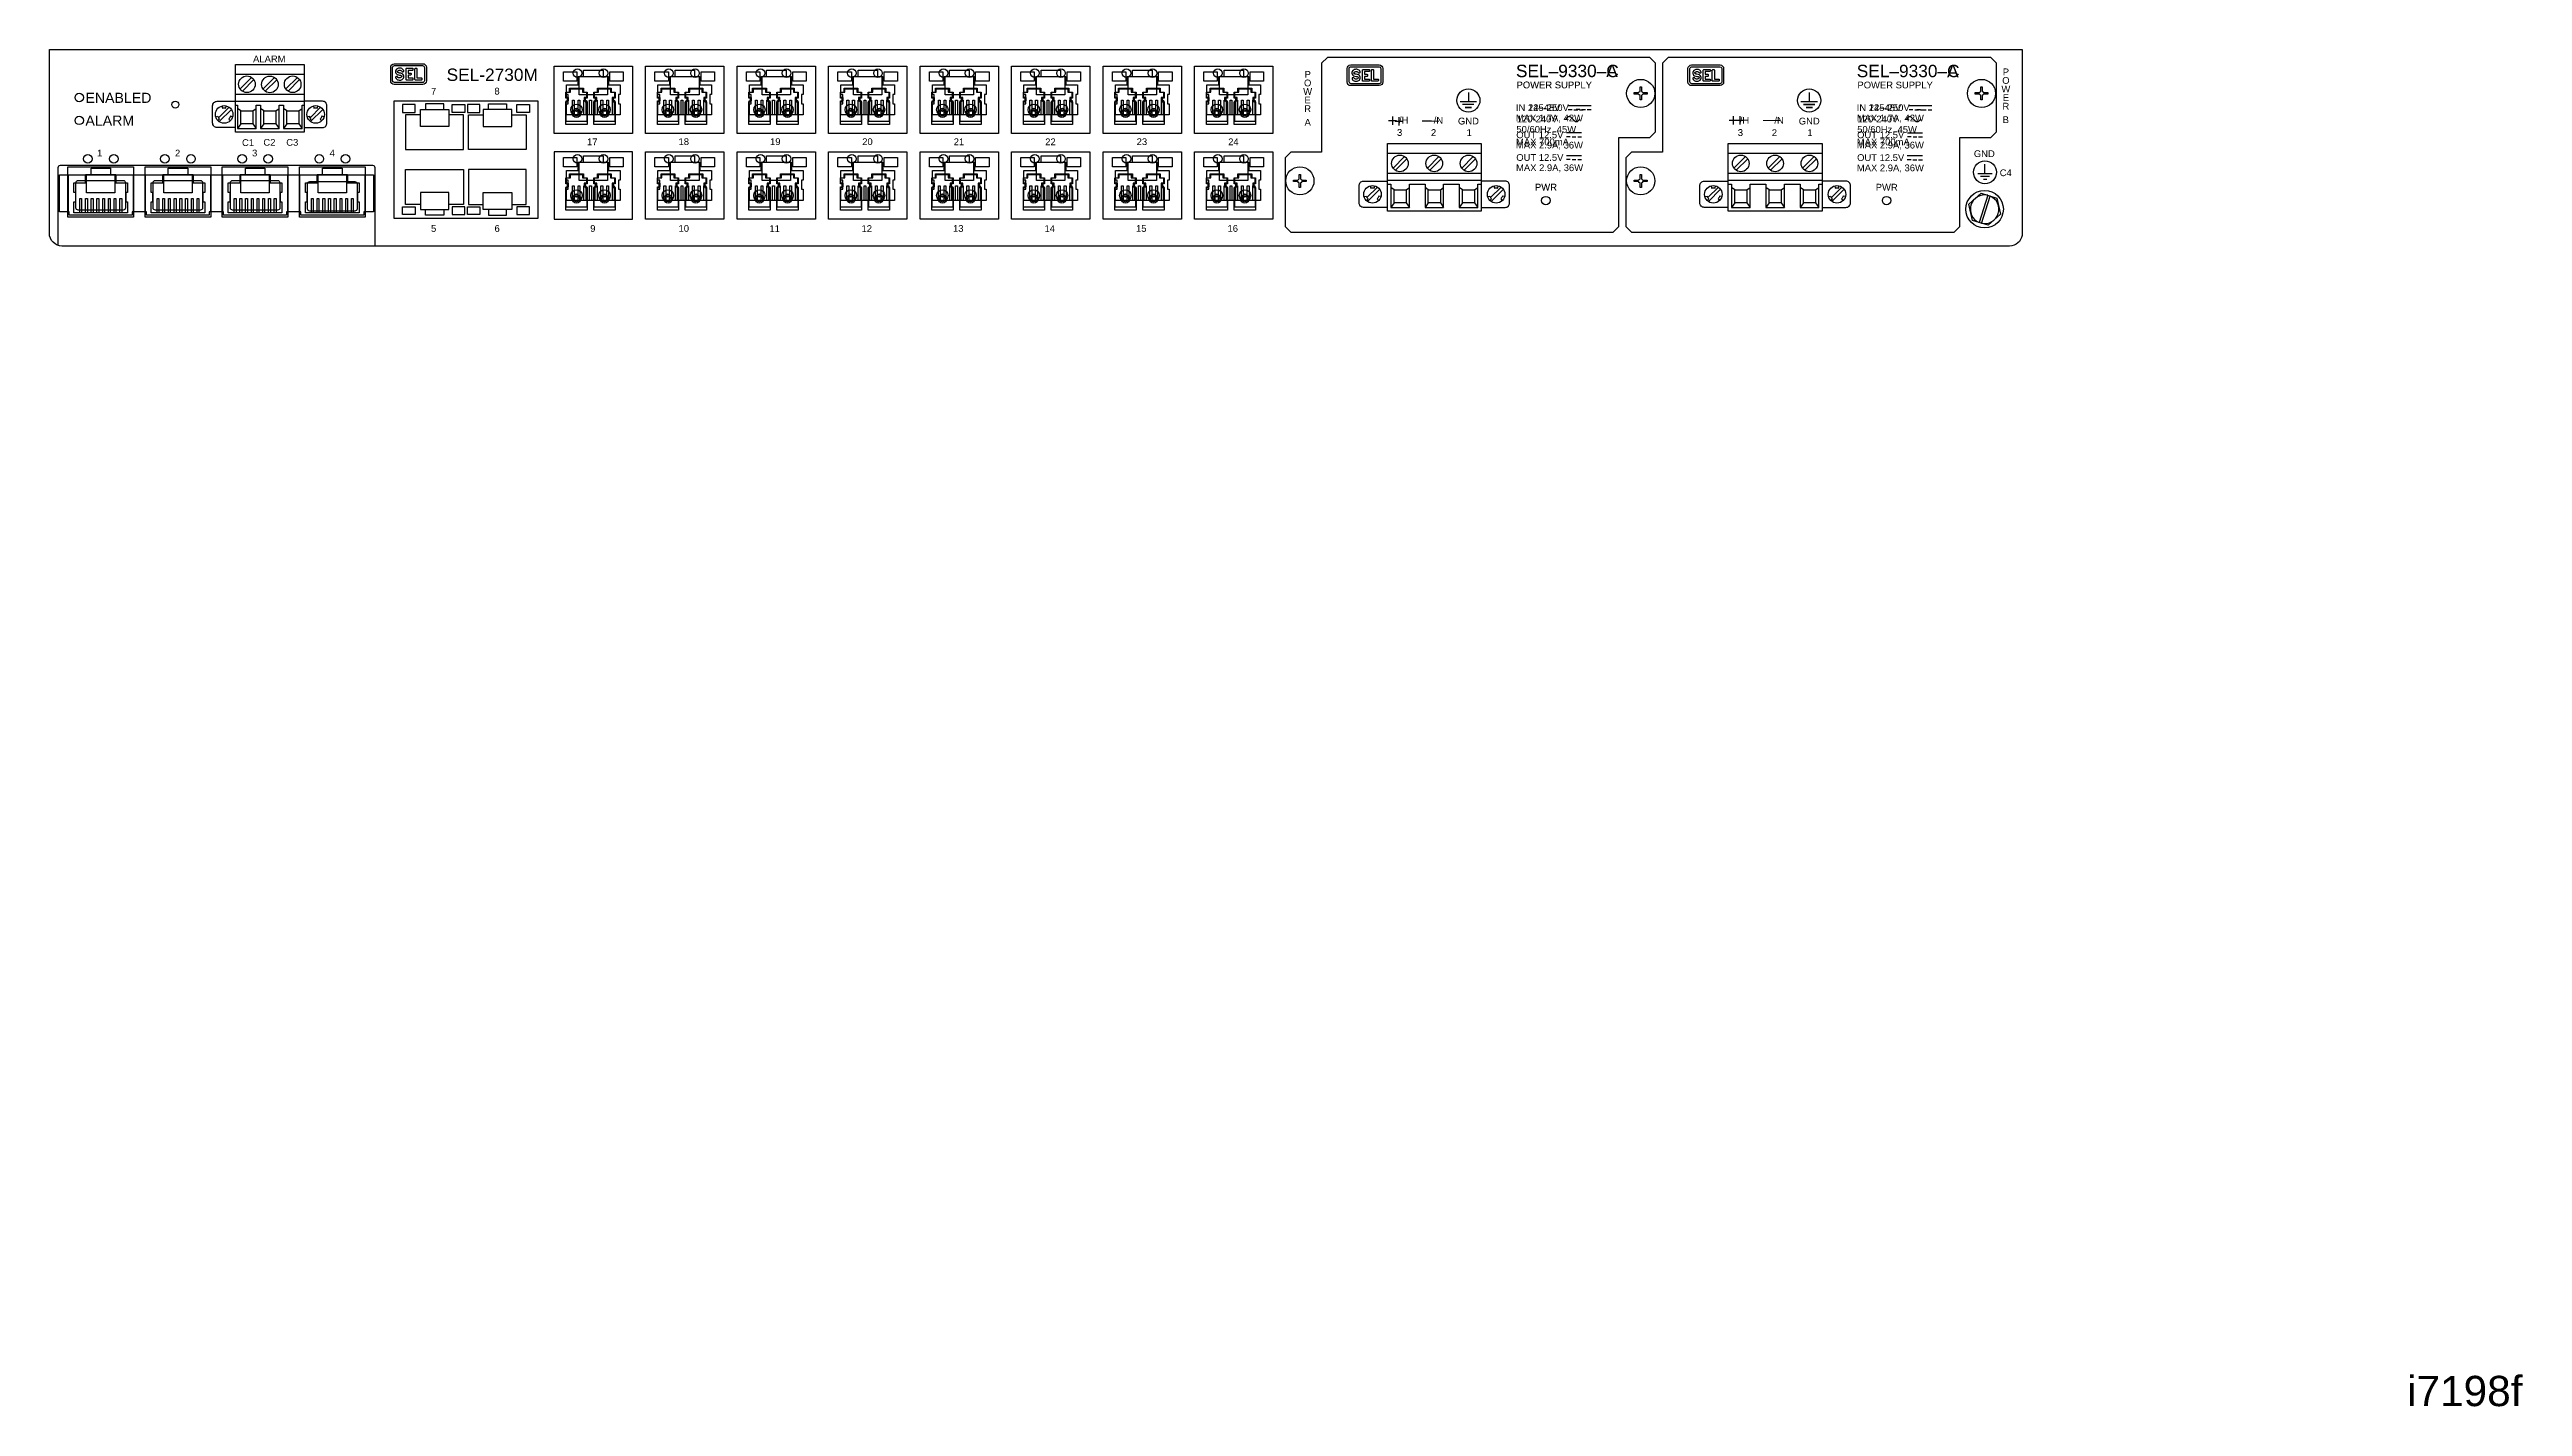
# Model space of a CAD drawing. Extents: x 1.6 to 47.5, y 0.5 to 34.6.
# Drawn here: x 25.88 to 47.5, y 0.5 to 12.37 of the extents above; entities that cross this region are included whole.
import ezdxf
from ezdxf.enums import TextEntityAlignment as Align

# ---------------------------------------------------------------- set-up
doc = ezdxf.new("R2010")
doc.units = 0
doc.header["$MEASUREMENT"] = 0
for name, color, linetype in [('2_01__C__24-48_VDC', 7, 'CONTINUOUS'), ('2_02__A__125-250_VDC_OR_VA', 7, 'CONTINUOUS'), ('3_02__C__24-48_VDC', 7, 'CONTINUOUS'), ('3_03__A__125-250_VDC_OR_VA', 7, 'CONTINUOUS'), ('4_01__1111___16__10-100BAS', 7, 'CONTINUOUS'), ('4_02__1112___12__10-100BAS', 7, 'CONTINUOUS'), ('4_03__1113___12__10-100BAS', 7, 'CONTINUOUS'), ('4_04__1122___8__10-100BASE', 7, 'CONTINUOUS'), ('4_05__1123___8__10-100BASE', 7, 'CONTINUOUS'), ('4_06__1133___8__10-100BASE', 7, 'CONTINUOUS'), ('4_07__1142___10__10-100BAS', 7, 'CONTINUOUS'), ('4_08__1222___4__10-100BASE', 7, 'CONTINUOUS'), ('4_09__1223___4__10-100BASE', 7, 'CONTINUOUS'), ('4_10__1233___4__10-100BASE', 7, 'CONTINUOUS'), ('4_11__1333___4__10-100BASE', 7, 'CONTINUOUS'), ('4_12__2222___16__100BASE_F', 7, 'CONTINUOUS'), ('4_13__2223___12__100BASE_F', 7, 'CONTINUOUS'), ('4_14__2233___8__100BASE_FX', 7, 'CONTINUOUS'), ('4_15__2333___4__100BASE_FX', 7, 'CONTINUOUS'), ('4_16__3333___16__100BASE_L', 7, 'CONTINUOUS'), ('5_01__AAAA__NONE', 7, 'CONTINUOUS'), ('5_02__CCCC___4__10-100-100', 7, 'CONTINUOUS'), ('6_00______DWG_', 7, 'CONTINUOUS')]:
    doc.layers.add(name, color=color, linetype=linetype)
doc.styles.add('ARIAL', font='arial.ttf')

msp = doc.modelspace()

# ---------------------------------------------------------------- texts
at = {"layer": '2_01__C__24-48_VDC', "style": 'ARIAL'}
for s, height, p in [('SEL–9330–C', 0.1082, (38.699, 12.126)), ('POWER SUPPLY', 0.059, (38.704, 12.028)), ('+', 0.109, (37.633, 11.687)), ('–', 0.108, (37.943, 11.701)), ('GND', 0.059, (38.192, 11.712)), ('MAX 1.7A, 42W', 0.059, (38.699, 11.739)), ('IN 24–48V ', 0.059, (38.699, 11.83)), ('3', 0.0592, (37.659, 11.612)), ('2', 0.059, (37.956, 11.611)), ('1', 0.059, (38.267, 11.611)), ('OUT 12.5V ', 0.059, (38.702, 11.592)), ('MAX 2.9A, 36W', 0.059, (38.699, 11.502)), ('PWR', 0.059, (38.865, 11.134))]:
    msp.add_text(s, height=height, dxfattribs=at).set_placement(p)
at = {"layer": '2_02__A__125-250_VDC_OR_VA', "style": 'ARIAL'}
for s, height, p in [('SEL–9330–A', 0.1082, (38.699, 12.127)), ('POWER SUPPLY', 0.059, (38.705, 12.029)), ('+', 0.109, (37.576, 11.693)), ('/H', 0.0592, (37.676, 11.72)), ('–', 0.108, (37.879, 11.702)), ('/N', 0.059, (37.98, 11.72)), ('GND', 0.059, (38.192, 11.713)), ('50/60Hz, 45W', 0.059, (38.703, 11.64)), ('IN 125-250V ', 0.059, (38.699, 11.83)), ('120-240V ', 0.059, (38.706, 11.73)), ('3', 0.0592, (37.659, 11.613)), ('2', 0.059, (37.956, 11.612)), ('1', 0.059, (38.268, 11.612)), ('MAX 700mA', 0.059, (38.7, 11.53)), ('OUT 12.5V ', 0.059, (38.702, 11.394)), ('MAX 2.9A, 36W', 0.059, (38.7, 11.304)), ('PWR', 0.059, (38.866, 11.135))]:
    msp.add_text(s, height=height, dxfattribs=at).set_placement(p)
at = {"layer": '3_02__C__24-48_VDC', "style": 'ARIAL'}
for s, height, p in [('SEL–9330–C', 0.1082, (41.679, 12.126)), ('POWER SUPPLY', 0.059, (41.685, 12.028)), ('+', 0.109, (40.613, 11.696)), ('–', 0.108, (40.923, 11.707)), ('GND', 0.059, (41.172, 11.712)), ('MAX 1.7A, 42W', 0.059, (41.68, 11.739)), ('IN 24–48V ', 0.059, (41.679, 11.829)), ('3', 0.0592, (40.639, 11.611)), ('2', 0.059, (40.936, 11.611)), ('1', 0.059, (41.247, 11.611)), ('OUT 12.5V ', 0.059, (41.682, 11.592)), ('MAX 2.9A, 36W', 0.059, (41.68, 11.502)), ('PWR', 0.059, (41.845, 11.134))]:
    msp.add_text(s, height=height, dxfattribs=at).set_placement(p)
at = {"layer": '3_03__A__125-250_VDC_OR_VA', "style": 'ARIAL'}
for s, height, p in [('SEL–9330–A', 0.1082, (41.679, 12.126)), ('POWER SUPPLY', 0.059, (41.685, 12.028)), ('+', 0.109, (40.556, 11.696)), ('/H', 0.0592, (40.656, 11.719)), ('–', 0.108, (40.859, 11.707)), ('/N', 0.059, (40.959, 11.719)), ('GND', 0.059, (41.172, 11.712)), ('50/60Hz, 45W', 0.059, (41.683, 11.639)), ('IN 125-250V ', 0.059, (41.679, 11.83)), ('120-240V ', 0.059, (41.685, 11.73)), ('3', 0.0592, (40.639, 11.612)), ('2', 0.059, (40.936, 11.611)), ('1', 0.059, (41.247, 11.611)), ('MAX 700mA', 0.059, (41.68, 11.53)), ('OUT 12.5V ', 0.059, (41.682, 11.393)), ('MAX 2.9A, 36W', 0.059, (41.68, 11.303)), ('PWR', 0.059, (41.845, 11.134))]:
    msp.add_text(s, height=height, dxfattribs=at).set_placement(p)
at = {"layer": '6_00______DWG_', "style": 'ARIAL'}
for s, height, p in [('ALARM', 0.059, (27.657, 12.256)), ('SEL-2730M', 0.1082, (29.349, 12.093)), ('P', 0.059, (36.851, 12.121)), ('O', 0.059, (42.951, 12.068)), ('P', 0.059, (42.956, 12.143)), ('ENABLED', 0.0885, (26.191, 11.901)), ('7', 0.059, (29.213, 11.973)), ('8', 0.059, (29.767, 11.974)), ('W', 0.059, (36.839, 11.971)), ('O', 0.059, (36.846, 12.046)), ('E', 0.059, (36.85, 11.896)), ('W', 0.059, (42.944, 11.993)), ('R', 0.059, (42.953, 11.843)), ('E', 0.059, (42.956, 11.918)), ('ALARM', 0.0885, (26.191, 11.702)), ('A', 0.059, (36.851, 11.702)), ('R', 0.059, (36.848, 11.821)), ('B', 0.059, (42.955, 11.724)), ('1', 0.059, (26.293, 11.432)), ('2', 0.059, (26.974, 11.432)), ('C1', 0.059, (27.56, 11.524)), ('3', 0.059, (27.648, 11.433)), ('C2', 0.059, (27.747, 11.526)), ('C3', 0.059, (27.947, 11.526)), ('4', 0.059, (28.326, 11.432)), ('17', 0.059, (30.577, 11.531)), ('18', 0.059, (31.377, 11.532)), ('19', 0.059, (32.177, 11.532)), ('20', 0.059, (32.983, 11.532)), ('21', 0.059, (33.783, 11.531)), ('22', 0.059, (34.583, 11.531)), ('23', 0.059, (35.383, 11.532)), ('24', 0.059, (36.183, 11.531)), ('GND', 0.059, (42.703, 11.427)), ('C4', 0.059, (42.929, 11.26)), ('5', 0.059, (29.213, 10.773)), ('6', 0.059, (29.768, 10.773)), ('9', 0.059, (30.605, 10.773)), ('10', 0.059, (31.377, 10.773)), ('11', 0.059, (32.172, 10.772)), ('12', 0.059, (32.977, 10.772)), ('13', 0.059, (33.777, 10.773)), ('14', 0.059, (34.577, 10.772)), ('15', 0.059, (35.377, 10.773)), ('16', 0.059, (36.177, 10.773))]:
    msp.add_text(s, height=height, dxfattribs=at).set_placement(p)
msp.add_text('i7198f', height=0.265, dxfattribs=at).set_placement((47.5, 0.5), align=Align.RIGHT)

# ---------------------------------------------------------------- linework, layer by layer
at = {"layer": '2_01__C__24-48_VDC'}
for points in [[(37.254, 12.233), (37.503, 12.233, -0.41811), (37.535, 12.201), (37.535, 12.084, -0.404471), (37.503, 12.052), (37.254, 12.052, -0.41811), (37.223, 12.084), (37.223, 12.201, -0.404471)], [(37.257, 12.217), (37.502, 12.217, -0.378768), (37.519, 12.202), (37.519, 12.084, -0.441125), (37.502, 12.069), (37.257, 12.069, -0.378768), (37.241, 12.084), (37.241, 12.201, -0.441125)], [(37.3, 12.195, 0.192116), (37.273, 12.184, 0.12608), (37.265, 12.168, 0.336344), (37.28, 12.139, 0.087668), (37.301, 12.133, -0.022201), (37.308, 12.132, -0.039737), (37.312, 12.131, -0.23043), (37.32, 12.123, -0.182747), (37.319, 12.117, -0.221111), (37.305, 12.109, -0.058363), (37.296, 12.109, -0.13415), (37.287, 12.114, 0.006668), (37.282, 12.12, 0.085557), (37.281, 12.121, 0.231613), (37.268, 12.12, 0.170757), (37.266, 12.117, 0.118457), (37.266, 12.111, 0.153081), (37.277, 12.098, 0.186266), (37.304, 12.09, 0.192116), (37.33, 12.101, 0.12608), (37.338, 12.117, 0.336344), (37.323, 12.145, 0.087668), (37.302, 12.151, -0.022201), (37.296, 12.152, -0.039737), (37.291, 12.154, -0.23043), (37.283, 12.161, -0.182747), (37.284, 12.168, -0.221111), (37.298, 12.175, -0.058363), (37.307, 12.176, -0.13415), (37.317, 12.171, 0.006668), (37.322, 12.165, 0.085557), (37.323, 12.164, 0.231613), (37.335, 12.165, 0.170757), (37.338, 12.168, 0.118457), (37.337, 12.173, 0.153081), (37.327, 12.187, 0.186266)], [(37.362, 12.193), (37.414, 12.193, -0.424366), (37.419, 12.188), (37.419, 12.18, -0.404134), (37.414, 12.175), (37.375, 12.175), (37.375, 12.151), (37.398, 12.151, -0.477137), (37.401, 12.147), (37.401, 12.137, -0.353971), (37.398, 12.133), (37.375, 12.133), (37.375, 12.109), (37.414, 12.109, -0.424366), (37.419, 12.104), (37.419, 12.096, -0.404134), (37.414, 12.091), (37.362, 12.091, -0.432614), (37.357, 12.096), (37.357, 12.188, -0.396049)], [(37.44, 12.193), (37.449, 12.193, -0.432614), (37.454, 12.188), (37.454, 12.109), (37.492, 12.109, -0.424366), (37.496, 12.104), (37.496, 12.096, -0.404134), (37.492, 12.091), (37.44, 12.091, -0.432614), (37.435, 12.096), (37.435, 12.188, -0.396049)]]:
    msp.add_lwpolyline(points, format="xyb", close=True, dxfattribs=at)
for points in [[(38.211, 11.912), (38.355, 11.912)], [(38.283, 11.993), (38.283, 11.912)], [(38.332, 11.887), (38.233, 11.887)], [(38.255, 11.862), (38.311, 11.862)], [(39.288, 11.874), (39.157, 11.874)], [(39.19, 11.84), (39.157, 11.84)], [(39.206, 11.84), (39.239, 11.84)], [(39.256, 11.84), (39.288, 11.84)], [(37.575, 11.461), (38.396, 11.461)], [(39.272, 11.638), (39.141, 11.638)], [(39.174, 11.603), (39.141, 11.603)], [(39.19, 11.603), (39.223, 11.603)], [(39.24, 11.603), (39.272, 11.603)], [(37.575, 11.287), (38.396, 11.287)], [(37.625, 11.331), (37.726, 11.433)], [(37.746, 11.413), (37.645, 11.312)], [(37.925, 11.331), (38.026, 11.433)], [(38.046, 11.413), (37.945, 11.312)], [(38.225, 11.331), (38.326, 11.433)], [(38.346, 11.413), (38.245, 11.312)], [(37.489, 11.164), (37.396, 11.072)], [(37.508, 11.145), (37.402, 11.038)], [(37.575, 11.226), (38.396, 11.226)], [(37.575, 11.19), (37.604, 11.19), (37.604, 10.987), (37.767, 10.987), (37.767, 11.19), (37.904, 11.19), (37.904, 10.987), (38.067, 10.987), (38.067, 11.19), (38.204, 11.19), (38.204, 10.987), (38.367, 10.987), (38.367, 11.19), (38.396, 11.19)], [(37.633, 11.141), (37.604, 11.161)], [(37.738, 11.141), (37.767, 11.161)], [(37.933, 11.141), (37.904, 11.161)], [(38.038, 11.141), (38.067, 11.161)], [(38.233, 11.141), (38.204, 11.161)], [(38.338, 11.141), (38.367, 11.161)], [(38.569, 11.164), (38.477, 11.072)], [(38.589, 11.145), (38.482, 11.038)], [(37.633, 11.026), (37.604, 10.987)], [(37.738, 11.026), (37.767, 10.987)], [(37.933, 11.026), (37.904, 10.987)], [(38.038, 11.026), (38.067, 10.987)], [(38.233, 11.026), (38.204, 10.987)], [(38.338, 11.026), (38.367, 10.987)]]:
    msp.add_lwpolyline(points, dxfattribs=at)
for points in [[(37.575, 11.546), (38.396, 11.546), (38.396, 10.955), (37.575, 10.955)], [(37.633, 11.141), (37.738, 11.141), (37.738, 11.026), (37.633, 11.026)], [(37.933, 11.141), (38.038, 11.141), (38.038, 11.026), (37.933, 11.026)], [(38.233, 11.141), (38.338, 11.141), (38.338, 11.026), (38.233, 11.026)]]:
    msp.add_lwpolyline(points, close=True, dxfattribs=at)
for points in [[(37.575, 10.987), (37.366, 10.987, -0.414288), (37.327, 11.027), (37.327, 11.176, -0.414278), (37.366, 11.216), (37.575, 11.216)], [(37.371, 11.081), (37.39, 11.086, 0.131615), (37.405, 11.061), (37.391, 11.047)], [(37.425, 11.175), (37.43, 11.156, -0.131863), (37.46, 11.156), (37.465, 11.175)], [(37.519, 11.081), (37.5, 11.086, -0.131826), (37.486, 11.061), (37.5, 11.047)], [(38.396, 10.987), (38.605, 10.987, 0.414288), (38.644, 11.027), (38.644, 11.176, 0.414278), (38.605, 11.216), (38.396, 11.216)], [(38.451, 11.081), (38.47, 11.086, 0.131615), (38.485, 11.061), (38.471, 11.047)], [(38.506, 11.175), (38.511, 11.156, -0.131863), (38.54, 11.156), (38.545, 11.175)], [(38.6, 11.081), (38.581, 11.086, -0.131826), (38.566, 11.061), (38.58, 11.047)]]:
    msp.add_lwpolyline(points, format="xyb", dxfattribs=at)
for centre, radius in [((38.283, 11.922), 0.101), ((37.685, 11.372), 0.0728), ((37.985, 11.372), 0.0728), ((38.285, 11.372), 0.0728), ((37.445, 11.101), 0.0768), ((38.526, 11.101), 0.0768), ((38.96, 11.046), 0.037)]:
    msp.add_circle(centre, radius, dxfattribs=at)
at = {"layer": '2_02__A__125-250_VDC_OR_VA'}
for points in [[(37.254, 12.233), (37.503, 12.233, -0.41811), (37.535, 12.201), (37.535, 12.084, -0.404471), (37.503, 12.052), (37.254, 12.052, -0.41811), (37.223, 12.084), (37.223, 12.201, -0.404471)], [(37.257, 12.217), (37.502, 12.217, -0.378768), (37.519, 12.202), (37.519, 12.084, -0.441125), (37.502, 12.069), (37.257, 12.069, -0.378768), (37.241, 12.084), (37.241, 12.201, -0.441125)], [(37.3, 12.195, 0.192116), (37.273, 12.184, 0.12608), (37.265, 12.168, 0.336344), (37.28, 12.139, 0.087668), (37.301, 12.133, -0.022201), (37.308, 12.132, -0.039737), (37.312, 12.131, -0.23043), (37.32, 12.123, -0.182747), (37.319, 12.117, -0.221111), (37.305, 12.109, -0.058363), (37.296, 12.109, -0.13415), (37.287, 12.114, 0.006668), (37.282, 12.12, 0.085557), (37.281, 12.121, 0.231613), (37.268, 12.12, 0.170757), (37.266, 12.117, 0.118457), (37.266, 12.111, 0.153081), (37.277, 12.098, 0.186266), (37.304, 12.09, 0.192116), (37.33, 12.101, 0.12608), (37.338, 12.117, 0.336344), (37.323, 12.145, 0.087668), (37.302, 12.151, -0.022201), (37.296, 12.152, -0.039737), (37.291, 12.154, -0.23043), (37.283, 12.161, -0.182747), (37.284, 12.168, -0.221111), (37.298, 12.175, -0.058363), (37.307, 12.176, -0.13415), (37.317, 12.171, 0.006668), (37.322, 12.165, 0.085557), (37.323, 12.164, 0.231613), (37.335, 12.165, 0.170757), (37.338, 12.168, 0.118457), (37.337, 12.173, 0.153081), (37.327, 12.187, 0.186266)], [(37.362, 12.193), (37.414, 12.193, -0.424366), (37.419, 12.188), (37.419, 12.18, -0.404134), (37.414, 12.175), (37.375, 12.175), (37.375, 12.151), (37.398, 12.151, -0.477137), (37.401, 12.147), (37.401, 12.137, -0.353971), (37.398, 12.133), (37.375, 12.133), (37.375, 12.109), (37.414, 12.109, -0.424366), (37.419, 12.104), (37.419, 12.096, -0.404134), (37.414, 12.091), (37.362, 12.091, -0.432614), (37.357, 12.096), (37.357, 12.188, -0.396049)], [(37.44, 12.193), (37.449, 12.193, -0.432614), (37.454, 12.188), (37.454, 12.109), (37.492, 12.109, -0.424366), (37.496, 12.104), (37.496, 12.096, -0.404134), (37.492, 12.091), (37.44, 12.091, -0.432614), (37.435, 12.096), (37.435, 12.188, -0.396049)]]:
    msp.add_lwpolyline(points, format="xyb", close=True, dxfattribs=at)
for points in [[(38.211, 11.912), (38.355, 11.912)], [(38.283, 11.993), (38.283, 11.912)], [(38.332, 11.887), (38.233, 11.887)], [(38.311, 11.862), (38.255, 11.862)], [(39.356, 11.876), (39.225, 11.876)], [(39.257, 11.842), (39.225, 11.842)], [(39.274, 11.842), (39.306, 11.842)], [(39.323, 11.842), (39.356, 11.842)], [(37.575, 11.461), (38.396, 11.461)], [(37.575, 11.287), (38.396, 11.287)], [(37.625, 11.331), (37.726, 11.433)], [(37.746, 11.413), (37.645, 11.312)], [(37.925, 11.331), (38.026, 11.433)], [(38.046, 11.413), (37.945, 11.312)], [(38.225, 11.331), (38.326, 11.433)], [(38.346, 11.413), (38.245, 11.312)], [(39.273, 11.439), (39.141, 11.439)], [(39.174, 11.405), (39.141, 11.405)], [(39.191, 11.405), (39.223, 11.405)], [(39.24, 11.405), (39.273, 11.405)], [(37.489, 11.164), (37.396, 11.072)], [(37.508, 11.145), (37.402, 11.038)], [(37.575, 11.226), (38.396, 11.226)], [(37.575, 11.19), (37.604, 11.19), (37.604, 10.987), (37.767, 10.987), (37.767, 11.19), (37.904, 11.19), (37.904, 10.987), (38.067, 10.987), (38.067, 11.19), (38.204, 11.19), (38.204, 10.987), (38.367, 10.987), (38.367, 11.19), (38.396, 11.19)], [(37.633, 11.141), (37.604, 11.161)], [(37.738, 11.141), (37.767, 11.161)], [(37.933, 11.141), (37.904, 11.161)], [(38.038, 11.141), (38.067, 11.161)], [(38.233, 11.141), (38.204, 11.161)], [(38.338, 11.141), (38.367, 11.161)], [(38.569, 11.164), (38.477, 11.072)], [(38.589, 11.145), (38.482, 11.038)], [(37.633, 11.026), (37.604, 10.987)], [(37.738, 11.026), (37.767, 10.987)], [(37.933, 11.026), (37.904, 10.987)], [(38.038, 11.026), (38.067, 10.987)], [(38.233, 11.026), (38.204, 10.987)], [(38.338, 11.026), (38.367, 10.987)]]:
    msp.add_lwpolyline(points, dxfattribs=at)
for points in [[(39.259, 11.759), (39.24, 11.74, -0.404962), (39.213, 11.741), (39.178, 11.775), (39.178, 11.775, 0.404962), (39.15, 11.776), (39.131, 11.757)], [(37.575, 10.987), (37.366, 10.987, -0.414288), (37.327, 11.027), (37.327, 11.176, -0.414278), (37.366, 11.216), (37.575, 11.216)], [(37.371, 11.081), (37.39, 11.086, 0.131615), (37.405, 11.061), (37.391, 11.047)], [(37.425, 11.175), (37.43, 11.156, -0.131863), (37.46, 11.156), (37.465, 11.175)], [(37.519, 11.081), (37.5, 11.086, -0.131826), (37.486, 11.061), (37.5, 11.047)], [(38.396, 10.987), (38.605, 10.987, 0.414288), (38.644, 11.027), (38.644, 11.176, 0.414278), (38.605, 11.216), (38.396, 11.216)], [(38.451, 11.081), (38.47, 11.086, 0.131615), (38.485, 11.061), (38.471, 11.047)], [(38.506, 11.175), (38.511, 11.156, -0.131863), (38.54, 11.156), (38.545, 11.175)], [(38.6, 11.081), (38.581, 11.086, -0.131826), (38.566, 11.061), (38.58, 11.047)]]:
    msp.add_lwpolyline(points, format="xyb", dxfattribs=at)
for points in [[(37.575, 11.546), (38.396, 11.546), (38.396, 10.955), (37.575, 10.955)], [(37.633, 11.141), (37.738, 11.141), (37.738, 11.026), (37.633, 11.026)], [(37.933, 11.141), (38.038, 11.141), (38.038, 11.026), (37.933, 11.026)], [(38.233, 11.141), (38.338, 11.141), (38.338, 11.026), (38.233, 11.026)]]:
    msp.add_lwpolyline(points, close=True, dxfattribs=at)
for centre, radius in [((38.283, 11.922), 0.101), ((37.685, 11.372), 0.0728), ((37.985, 11.372), 0.0728), ((38.285, 11.372), 0.0728), ((37.445, 11.101), 0.0768), ((38.526, 11.101), 0.0768), ((38.96, 11.046), 0.037)]:
    msp.add_circle(centre, radius, dxfattribs=at)
at = {"layer": '3_02__C__24-48_VDC'}
for points in [[(40.235, 12.233), (40.484, 12.233, -0.41811), (40.515, 12.201), (40.515, 12.084, -0.404471), (40.484, 12.052), (40.235, 12.052, -0.41811), (40.203, 12.084), (40.203, 12.201, -0.404471)], [(40.237, 12.216), (40.482, 12.216, -0.378768), (40.499, 12.202), (40.499, 12.084, -0.441125), (40.482, 12.069), (40.237, 12.069, -0.378768), (40.221, 12.084), (40.221, 12.201, -0.441125)], [(40.28, 12.194, 0.192116), (40.254, 12.184, 0.12608), (40.245, 12.168, 0.336344), (40.26, 12.139, 0.087668), (40.282, 12.133, -0.022201), (40.288, 12.132, -0.039737), (40.293, 12.131, -0.23043), (40.3, 12.123, -0.182747), (40.3, 12.117, -0.221111), (40.285, 12.109, -0.058363), (40.276, 12.109, -0.13415), (40.267, 12.113, 0.006668), (40.262, 12.12, 0.085557), (40.261, 12.121, 0.231613), (40.248, 12.12, 0.170757), (40.246, 12.116, 0.118457), (40.246, 12.111, 0.153081), (40.257, 12.098, 0.186266), (40.284, 12.09, 0.192116), (40.31, 12.1, 0.12608), (40.319, 12.116, 0.336344), (40.304, 12.145, 0.087668), (40.282, 12.151, -0.022201), (40.276, 12.152, -0.039737), (40.271, 12.154, -0.23043), (40.264, 12.161, -0.182747), (40.264, 12.167, -0.221111), (40.279, 12.175, -0.058363), (40.287, 12.175, -0.13415), (40.297, 12.171, 0.006668), (40.302, 12.165, 0.085557), (40.303, 12.164, 0.231613), (40.316, 12.165, 0.170757), (40.318, 12.168, 0.118457), (40.317, 12.173, 0.153081), (40.307, 12.187, 0.186266)], [(40.342, 12.193), (40.394, 12.193, -0.424366), (40.399, 12.188), (40.399, 12.18, -0.404134), (40.394, 12.175), (40.355, 12.175), (40.355, 12.151), (40.378, 12.151, -0.477137), (40.381, 12.147), (40.381, 12.137, -0.353971), (40.378, 12.133), (40.355, 12.133), (40.355, 12.109), (40.394, 12.109, -0.424366), (40.399, 12.104), (40.399, 12.096, -0.404134), (40.394, 12.091), (40.342, 12.091, -0.432614), (40.337, 12.096), (40.337, 12.188, -0.396049)], [(40.42, 12.193), (40.429, 12.193, -0.432614), (40.434, 12.188), (40.434, 12.109), (40.472, 12.109, -0.424366), (40.477, 12.104), (40.477, 12.096, -0.404134), (40.472, 12.091), (40.42, 12.091, -0.432614), (40.415, 12.096), (40.415, 12.188, -0.396049)]]:
    msp.add_lwpolyline(points, format="xyb", close=True, dxfattribs=at)
for points in [[(41.191, 11.912), (41.335, 11.912)], [(41.263, 11.993), (41.263, 11.912)], [(41.312, 11.887), (41.213, 11.887)], [(41.236, 11.862), (41.291, 11.862)], [(42.268, 11.875), (42.137, 11.875)], [(42.17, 11.841), (42.137, 11.841)], [(42.186, 11.841), (42.219, 11.841)], [(42.236, 11.841), (42.268, 11.841)], [(40.555, 11.461), (41.376, 11.461)], [(42.253, 11.637), (42.122, 11.637)], [(42.154, 11.603), (42.122, 11.603)], [(42.171, 11.603), (42.203, 11.603)], [(42.22, 11.603), (42.253, 11.603)], [(40.555, 11.287), (41.376, 11.287)], [(40.605, 11.331), (40.706, 11.433)], [(40.726, 11.413), (40.625, 11.312)], [(40.905, 11.331), (41.006, 11.433)], [(41.026, 11.413), (40.925, 11.312)], [(41.205, 11.331), (41.306, 11.433)], [(41.326, 11.413), (41.225, 11.312)], [(40.469, 11.164), (40.376, 11.072)], [(40.488, 11.145), (40.382, 11.038)], [(40.555, 11.226), (41.376, 11.226)], [(40.555, 11.19), (40.584, 11.19), (40.584, 10.987), (40.747, 10.987), (40.747, 11.19), (40.884, 11.19), (40.884, 10.987), (41.047, 10.987), (41.047, 11.19), (41.184, 11.19), (41.184, 10.987), (41.347, 10.987), (41.347, 11.19), (41.376, 11.19)], [(40.613, 11.141), (40.584, 11.161)], [(40.718, 11.141), (40.747, 11.161)], [(40.913, 11.141), (40.884, 11.161)], [(41.018, 11.141), (41.047, 11.161)], [(41.213, 11.141), (41.184, 11.161)], [(41.318, 11.141), (41.347, 11.161)], [(41.549, 11.164), (41.457, 11.072)], [(41.569, 11.145), (41.462, 11.038)], [(40.613, 11.026), (40.584, 10.987)], [(40.718, 11.026), (40.747, 10.987)], [(40.913, 11.026), (40.884, 10.987)], [(41.018, 11.026), (41.047, 10.987)], [(41.213, 11.026), (41.184, 10.987)], [(41.318, 11.026), (41.347, 10.987)]]:
    msp.add_lwpolyline(points, dxfattribs=at)
for points in [[(40.555, 11.546), (41.376, 11.546), (41.376, 10.955), (40.555, 10.955)], [(40.613, 11.141), (40.718, 11.141), (40.718, 11.026), (40.613, 11.026)], [(40.913, 11.141), (41.018, 11.141), (41.018, 11.026), (40.913, 11.026)], [(41.213, 11.141), (41.318, 11.141), (41.318, 11.026), (41.213, 11.026)]]:
    msp.add_lwpolyline(points, close=True, dxfattribs=at)
for points in [[(40.555, 10.987), (40.346, 10.987, -0.414288), (40.307, 11.027), (40.307, 11.176, -0.414278), (40.346, 11.216), (40.555, 11.216)], [(40.351, 11.081), (40.37, 11.086, 0.131615), (40.385, 11.061), (40.371, 11.047)], [(40.405, 11.175), (40.41, 11.156, -0.131863), (40.44, 11.156), (40.445, 11.175)], [(40.499, 11.081), (40.48, 11.086, -0.131826), (40.466, 11.061), (40.48, 11.047)], [(41.376, 10.987), (41.585, 10.987, 0.414288), (41.624, 11.027), (41.624, 11.176, 0.414278), (41.585, 11.216), (41.376, 11.216)], [(41.431, 11.081), (41.45, 11.086, 0.131615), (41.465, 11.061), (41.451, 11.047)], [(41.486, 11.175), (41.491, 11.156, -0.131863), (41.52, 11.156), (41.525, 11.175)], [(41.58, 11.081), (41.561, 11.086, -0.131826), (41.546, 11.061), (41.56, 11.047)]]:
    msp.add_lwpolyline(points, format="xyb", dxfattribs=at)
for centre, radius in [((41.263, 11.922), 0.101), ((40.665, 11.372), 0.0728), ((40.965, 11.372), 0.0728), ((41.265, 11.372), 0.0728), ((40.425, 11.101), 0.0768), ((41.506, 11.101), 0.0768), ((41.94, 11.046), 0.037)]:
    msp.add_circle(centre, radius, dxfattribs=at)
at = {"layer": '3_03__A__125-250_VDC_OR_VA'}
for points in [[(40.235, 12.233), (40.484, 12.233, -0.41811), (40.515, 12.201), (40.515, 12.084, -0.404471), (40.484, 12.052), (40.235, 12.052, -0.41811), (40.203, 12.084), (40.203, 12.201, -0.404471)], [(40.237, 12.216), (40.482, 12.216, -0.378768), (40.499, 12.202), (40.499, 12.084, -0.441125), (40.482, 12.069), (40.237, 12.069, -0.378768), (40.221, 12.084), (40.221, 12.201, -0.441125)], [(40.28, 12.194, 0.192116), (40.254, 12.184, 0.12608), (40.245, 12.168, 0.336344), (40.26, 12.139, 0.087668), (40.282, 12.133, -0.022201), (40.288, 12.132, -0.039737), (40.293, 12.131, -0.23043), (40.3, 12.123, -0.182747), (40.3, 12.117, -0.221111), (40.285, 12.109, -0.058363), (40.276, 12.109, -0.13415), (40.267, 12.113, 0.006668), (40.262, 12.12, 0.085557), (40.261, 12.121, 0.231613), (40.248, 12.12, 0.170757), (40.246, 12.116, 0.118457), (40.246, 12.111, 0.153081), (40.257, 12.098, 0.186266), (40.284, 12.09, 0.192116), (40.31, 12.1, 0.12608), (40.319, 12.116, 0.336344), (40.304, 12.145, 0.087668), (40.282, 12.151, -0.022201), (40.276, 12.152, -0.039737), (40.271, 12.154, -0.23043), (40.264, 12.161, -0.182747), (40.264, 12.167, -0.221111), (40.279, 12.175, -0.058363), (40.287, 12.175, -0.13415), (40.297, 12.171, 0.006668), (40.302, 12.165, 0.085557), (40.303, 12.164, 0.231613), (40.316, 12.165, 0.170757), (40.318, 12.168, 0.118457), (40.317, 12.173, 0.153081), (40.307, 12.187, 0.186266)], [(40.342, 12.193), (40.394, 12.193, -0.424366), (40.399, 12.188), (40.399, 12.18, -0.404134), (40.394, 12.175), (40.355, 12.175), (40.355, 12.151), (40.378, 12.151, -0.477137), (40.381, 12.147), (40.381, 12.137, -0.353971), (40.378, 12.133), (40.355, 12.133), (40.355, 12.109), (40.394, 12.109, -0.424366), (40.399, 12.104), (40.399, 12.096, -0.404134), (40.394, 12.091), (40.342, 12.091, -0.432614), (40.337, 12.096), (40.337, 12.188, -0.396049)], [(40.42, 12.193), (40.429, 12.193, -0.432614), (40.434, 12.188), (40.434, 12.109), (40.472, 12.109, -0.424366), (40.477, 12.104), (40.477, 12.096, -0.404134), (40.472, 12.091), (40.42, 12.091, -0.432614), (40.415, 12.096), (40.415, 12.188, -0.396049)]]:
    msp.add_lwpolyline(points, format="xyb", close=True, dxfattribs=at)
for points in [[(41.191, 11.912), (41.335, 11.912)], [(41.263, 11.993), (41.263, 11.912)], [(41.213, 11.887), (41.312, 11.887)], [(41.291, 11.862), (41.236, 11.862)], [(42.336, 11.874), (42.205, 11.874)], [(42.237, 11.84), (42.205, 11.84)], [(42.254, 11.84), (42.286, 11.84)], [(42.303, 11.84), (42.336, 11.84)], [(40.555, 11.461), (41.376, 11.461)], [(40.555, 11.287), (41.376, 11.287)], [(40.605, 11.331), (40.706, 11.433)], [(40.726, 11.413), (40.625, 11.312)], [(40.905, 11.331), (41.006, 11.433)], [(41.026, 11.413), (40.925, 11.312)], [(41.205, 11.331), (41.306, 11.433)], [(41.326, 11.413), (41.225, 11.312)], [(42.253, 11.438), (42.121, 11.438)], [(42.154, 11.404), (42.121, 11.404)], [(42.17, 11.404), (42.203, 11.404)], [(42.22, 11.404), (42.253, 11.404)], [(40.469, 11.164), (40.376, 11.072)], [(40.488, 11.145), (40.382, 11.038)], [(40.555, 11.226), (41.376, 11.226)], [(40.555, 11.19), (40.584, 11.19), (40.584, 10.987), (40.747, 10.987), (40.747, 11.19), (40.884, 11.19), (40.884, 10.987), (41.047, 10.987), (41.047, 11.19), (41.184, 11.19), (41.184, 10.987), (41.347, 10.987), (41.347, 11.19), (41.376, 11.19)], [(40.613, 11.141), (40.584, 11.161)], [(40.718, 11.141), (40.747, 11.161)], [(40.913, 11.141), (40.884, 11.161)], [(41.018, 11.141), (41.047, 11.161)], [(41.213, 11.141), (41.184, 11.161)], [(41.318, 11.141), (41.347, 11.161)], [(41.549, 11.164), (41.457, 11.072)], [(41.569, 11.145), (41.462, 11.038)], [(40.613, 11.026), (40.584, 10.987)], [(40.718, 11.026), (40.747, 10.987)], [(40.913, 11.026), (40.884, 10.987)], [(41.018, 11.026), (41.047, 10.987)], [(41.213, 11.026), (41.184, 10.987)], [(41.318, 11.026), (41.347, 10.987)]]:
    msp.add_lwpolyline(points, dxfattribs=at)
for points in [[(42.239, 11.758), (42.22, 11.739, -0.404962), (42.192, 11.74), (42.157, 11.774), (42.157, 11.774, 0.404962), (42.13, 11.775), (42.111, 11.756)], [(40.555, 10.987), (40.346, 10.987, -0.414288), (40.307, 11.027), (40.307, 11.176, -0.414278), (40.346, 11.216), (40.555, 11.216)], [(40.351, 11.081), (40.37, 11.086, 0.131615), (40.385, 11.061), (40.371, 11.047)], [(40.405, 11.175), (40.41, 11.156, -0.131863), (40.44, 11.156), (40.445, 11.175)], [(40.499, 11.081), (40.48, 11.086, -0.131826), (40.466, 11.061), (40.48, 11.047)], [(41.376, 10.987), (41.585, 10.987, 0.414288), (41.624, 11.027), (41.624, 11.176, 0.414278), (41.585, 11.216), (41.376, 11.216)], [(41.431, 11.081), (41.45, 11.086, 0.131615), (41.465, 11.061), (41.451, 11.047)], [(41.486, 11.175), (41.491, 11.156, -0.131863), (41.52, 11.156), (41.525, 11.175)], [(41.58, 11.081), (41.561, 11.086, -0.131826), (41.546, 11.061), (41.56, 11.047)]]:
    msp.add_lwpolyline(points, format="xyb", dxfattribs=at)
for points in [[(40.555, 11.546), (41.376, 11.546), (41.376, 10.955), (40.555, 10.955)], [(40.613, 11.141), (40.718, 11.141), (40.718, 11.026), (40.613, 11.026)], [(40.913, 11.141), (41.018, 11.141), (41.018, 11.026), (40.913, 11.026)], [(41.213, 11.141), (41.318, 11.141), (41.318, 11.026), (41.213, 11.026)]]:
    msp.add_lwpolyline(points, close=True, dxfattribs=at)
for centre, radius in [((41.263, 11.922), 0.101), ((40.665, 11.372), 0.0728), ((40.965, 11.372), 0.0728), ((41.265, 11.372), 0.0728), ((40.425, 11.101), 0.0768), ((41.506, 11.101), 0.0768), ((41.94, 11.046), 0.037)]:
    msp.add_circle(centre, radius, dxfattribs=at)
at = {"layer": '4_01__1111___16__10-100BAS'}
for points in [[(30.371, 12.173), (30.488, 12.173), (30.488, 12.091), (30.371, 12.091)], [(30.775, 12.173), (30.892, 12.173), (30.892, 12.091), (30.775, 12.091)], [(31.171, 12.173), (31.288, 12.173), (31.288, 12.091), (31.171, 12.091)], [(31.575, 12.173), (31.692, 12.173), (31.692, 12.091), (31.575, 12.091)], [(31.971, 12.173), (32.088, 12.173), (32.088, 12.091), (31.971, 12.091)], [(32.375, 12.173), (32.492, 12.173), (32.492, 12.091), (32.375, 12.091)], [(32.771, 12.173), (32.888, 12.173), (32.888, 12.091), (32.771, 12.091)], [(33.175, 12.173), (33.292, 12.173), (33.292, 12.091), (33.175, 12.091)], [(33.571, 12.173), (33.688, 12.173), (33.688, 12.091), (33.571, 12.091)], [(33.975, 12.173), (34.092, 12.173), (34.092, 12.091), (33.975, 12.091)], [(34.371, 12.173), (34.488, 12.173), (34.488, 12.091), (34.371, 12.091)], [(34.775, 12.173), (34.892, 12.173), (34.892, 12.091), (34.775, 12.091)], [(35.171, 12.173), (35.288, 12.173), (35.288, 12.091), (35.171, 12.091)], [(35.575, 12.173), (35.692, 12.173), (35.692, 12.091), (35.575, 12.091)], [(35.971, 12.173), (36.088, 12.173), (36.088, 12.091), (35.971, 12.091)], [(36.375, 12.173), (36.492, 12.173), (36.492, 12.091), (36.375, 12.091)], [(30.371, 11.423), (30.488, 11.423), (30.488, 11.341), (30.371, 11.341)], [(30.775, 11.423), (30.892, 11.423), (30.892, 11.341), (30.775, 11.341)], [(31.171, 11.423), (31.288, 11.423), (31.288, 11.341), (31.171, 11.341)], [(31.575, 11.423), (31.692, 11.423), (31.692, 11.341), (31.575, 11.341)], [(31.971, 11.423), (32.088, 11.423), (32.088, 11.341), (31.971, 11.341)], [(32.375, 11.423), (32.492, 11.423), (32.492, 11.341), (32.375, 11.341)], [(32.771, 11.423), (32.888, 11.423), (32.888, 11.341), (32.771, 11.341)], [(33.175, 11.423), (33.292, 11.423), (33.292, 11.341), (33.175, 11.341)], [(33.571, 11.423), (33.688, 11.423), (33.688, 11.341), (33.571, 11.341)], [(33.975, 11.423), (34.092, 11.423), (34.092, 11.341), (33.975, 11.341)], [(34.371, 11.423), (34.488, 11.423), (34.488, 11.341), (34.371, 11.341)], [(34.775, 11.423), (34.892, 11.423), (34.892, 11.341), (34.775, 11.341)], [(35.171, 11.423), (35.288, 11.423), (35.288, 11.341), (35.171, 11.341)], [(35.575, 11.423), (35.692, 11.423), (35.692, 11.341), (35.575, 11.341)], [(35.971, 11.423), (36.088, 11.423), (36.088, 11.341), (35.971, 11.341)], [(36.375, 11.423), (36.492, 11.423), (36.492, 11.341), (36.375, 11.341)]]:
    msp.add_lwpolyline(points, close=True, dxfattribs=at)
for points in [[(30.764, 12.132), (30.764, 12.059), (30.866, 12.059), (30.866, 11.974), (30.851, 11.974), (30.851, 11.894), (30.866, 11.894), (30.866, 11.797), (30.397, 11.797), (30.397, 11.894), (30.413, 11.894), (30.413, 11.974), (30.397, 11.974), (30.397, 12.059), (30.5, 12.059), (30.5, 12.132), (30.764, 12.132)], [(30.756, 12.132), (30.756, 11.971), (30.508, 11.971), (30.508, 12.132)], [(30.547, 12.132), (30.547, 12.188), (30.717, 12.188), (30.717, 12.132)], [(31.564, 12.132), (31.564, 12.059), (31.666, 12.059), (31.666, 11.974), (31.651, 11.974), (31.651, 11.894), (31.666, 11.894), (31.666, 11.797), (31.197, 11.797), (31.197, 11.894), (31.213, 11.894), (31.213, 11.974), (31.197, 11.974), (31.197, 12.059), (31.3, 12.059), (31.3, 12.132), (31.564, 12.132)], [(31.556, 12.132), (31.556, 11.971), (31.308, 11.971), (31.308, 12.132)], [(31.347, 12.132), (31.347, 12.188), (31.517, 12.188), (31.517, 12.132)], [(32.364, 12.132), (32.364, 12.059), (32.466, 12.059), (32.466, 11.974), (32.451, 11.974), (32.451, 11.894), (32.466, 11.894), (32.466, 11.797), (31.997, 11.797), (31.997, 11.894), (32.013, 11.894), (32.013, 11.974), (31.997, 11.974), (31.997, 12.059), (32.1, 12.059), (32.1, 12.132), (32.364, 12.132)], [(32.356, 12.132), (32.356, 11.971), (32.108, 11.971), (32.108, 12.132)], [(32.147, 12.132), (32.147, 12.188), (32.317, 12.188), (32.317, 12.132)], [(33.164, 12.132), (33.164, 12.059), (33.266, 12.059), (33.266, 11.974), (33.251, 11.974), (33.251, 11.894), (33.266, 11.894), (33.266, 11.797), (32.797, 11.797), (32.797, 11.894), (32.813, 11.894), (32.813, 11.974), (32.797, 11.974), (32.797, 12.059), (32.9, 12.059), (32.9, 12.132), (33.164, 12.132)], [(33.156, 12.132), (33.156, 11.971), (32.908, 11.971), (32.908, 12.132)], [(32.947, 12.132), (32.947, 12.188), (33.117, 12.188), (33.117, 12.132)], [(33.964, 12.132), (33.964, 12.059), (34.066, 12.059), (34.066, 11.974), (34.051, 11.974), (34.051, 11.894), (34.066, 11.894), (34.066, 11.797), (33.597, 11.797), (33.597, 11.894), (33.613, 11.894), (33.613, 11.974), (33.597, 11.974), (33.597, 12.059), (33.7, 12.059), (33.7, 12.132), (33.964, 12.132)], [(33.956, 12.132), (33.956, 11.971), (33.708, 11.971), (33.708, 12.132)], [(33.747, 12.132), (33.747, 12.188), (33.917, 12.188), (33.917, 12.132)], [(34.764, 12.132), (34.764, 12.059), (34.866, 12.059), (34.866, 11.974), (34.851, 11.974), (34.851, 11.894), (34.866, 11.894), (34.866, 11.797), (34.397, 11.797), (34.397, 11.894), (34.413, 11.894), (34.413, 11.974), (34.397, 11.974), (34.397, 12.059), (34.5, 12.059), (34.5, 12.132), (34.764, 12.132)], [(34.756, 12.132), (34.756, 11.971), (34.508, 11.971), (34.508, 12.132)], [(34.547, 12.132), (34.547, 12.188), (34.717, 12.188), (34.717, 12.132)], [(35.564, 12.132), (35.564, 12.059), (35.666, 12.059), (35.666, 11.974), (35.651, 11.974), (35.651, 11.894), (35.666, 11.894), (35.666, 11.797), (35.197, 11.797), (35.197, 11.894), (35.213, 11.894), (35.213, 11.974), (35.197, 11.974), (35.197, 12.059), (35.3, 12.059), (35.3, 12.132), (35.564, 12.132)], [(35.556, 12.132), (35.556, 11.971), (35.308, 11.971), (35.308, 12.132)], [(35.347, 12.132), (35.347, 12.188), (35.517, 12.188), (35.517, 12.132)], [(36.364, 12.132), (36.364, 12.059), (36.466, 12.059), (36.466, 11.974), (36.451, 11.974), (36.451, 11.894), (36.466, 11.894), (36.466, 11.797), (35.997, 11.797), (35.997, 11.894), (36.013, 11.894), (36.013, 11.974), (35.997, 11.974), (35.997, 12.059), (36.1, 12.059), (36.1, 12.132), (36.364, 12.132)], [(36.356, 12.132), (36.356, 11.971), (36.108, 11.971), (36.108, 12.132)], [(36.147, 12.132), (36.147, 12.188), (36.317, 12.188), (36.317, 12.132)], [(30.449, 11.797), (30.449, 11.924), (30.465, 11.924), (30.465, 11.797)], [(30.499, 11.797), (30.499, 11.924), (30.515, 11.924), (30.515, 11.797)], [(30.549, 11.797), (30.549, 11.924), (30.565, 11.924), (30.565, 11.797)], [(30.599, 11.797), (30.599, 11.924), (30.615, 11.924), (30.615, 11.797)], [(30.649, 11.797), (30.649, 11.924), (30.665, 11.924), (30.665, 11.797)], [(30.699, 11.797), (30.699, 11.924), (30.715, 11.924), (30.715, 11.797)], [(30.749, 11.797), (30.749, 11.924), (30.765, 11.924), (30.765, 11.797)], [(30.799, 11.797), (30.799, 11.924), (30.815, 11.924), (30.815, 11.797)], [(31.249, 11.797), (31.249, 11.924), (31.265, 11.924), (31.265, 11.797)], [(31.299, 11.797), (31.299, 11.924), (31.315, 11.924), (31.315, 11.797)], [(31.349, 11.797), (31.349, 11.924), (31.365, 11.924), (31.365, 11.797)], [(31.399, 11.797), (31.399, 11.924), (31.415, 11.924), (31.415, 11.797)], [(31.449, 11.797), (31.449, 11.924), (31.465, 11.924), (31.465, 11.797)], [(31.499, 11.797), (31.499, 11.924), (31.515, 11.924), (31.515, 11.797)], [(31.549, 11.797), (31.549, 11.924), (31.565, 11.924), (31.565, 11.797)], [(31.599, 11.797), (31.599, 11.924), (31.615, 11.924), (31.615, 11.797)], [(32.049, 11.797), (32.049, 11.924), (32.065, 11.924), (32.065, 11.797)], [(32.099, 11.797), (32.099, 11.924), (32.115, 11.924), (32.115, 11.797)], [(32.149, 11.797), (32.149, 11.924), (32.165, 11.924), (32.165, 11.797)], [(32.199, 11.797), (32.199, 11.924), (32.215, 11.924), (32.215, 11.797)], [(32.249, 11.797), (32.249, 11.924), (32.265, 11.924), (32.265, 11.797)], [(32.299, 11.797), (32.299, 11.924), (32.315, 11.924), (32.315, 11.797)], [(32.349, 11.797), (32.349, 11.924), (32.365, 11.924), (32.365, 11.797)], [(32.399, 11.797), (32.399, 11.924), (32.415, 11.924), (32.415, 11.797)], [(32.849, 11.797), (32.849, 11.924), (32.865, 11.924), (32.865, 11.797)], [(32.899, 11.797), (32.899, 11.924), (32.915, 11.924), (32.915, 11.797)], [(32.949, 11.797), (32.949, 11.924), (32.965, 11.924), (32.965, 11.797)], [(32.999, 11.797), (32.999, 11.924), (33.015, 11.924), (33.015, 11.797)], [(33.049, 11.797), (33.049, 11.924), (33.065, 11.924), (33.065, 11.797)], [(33.099, 11.797), (33.099, 11.924), (33.115, 11.924), (33.115, 11.797)], [(33.149, 11.797), (33.149, 11.924), (33.165, 11.924), (33.165, 11.797)], [(33.199, 11.797), (33.199, 11.924), (33.215, 11.924), (33.215, 11.797)], [(33.649, 11.797), (33.649, 11.924), (33.665, 11.924), (33.665, 11.797)], [(33.699, 11.797), (33.699, 11.924), (33.715, 11.924), (33.715, 11.797)], [(33.749, 11.797), (33.749, 11.924), (33.765, 11.924), (33.765, 11.797)], [(33.799, 11.797), (33.799, 11.924), (33.815, 11.924), (33.815, 11.797)], [(33.849, 11.797), (33.849, 11.924), (33.865, 11.924), (33.865, 11.797)], [(33.899, 11.797), (33.899, 11.924), (33.915, 11.924), (33.915, 11.797)], [(33.949, 11.797), (33.949, 11.924), (33.965, 11.924), (33.965, 11.797)], [(33.999, 11.797), (33.999, 11.924), (34.015, 11.924), (34.015, 11.797)], [(34.449, 11.797), (34.449, 11.924), (34.465, 11.924), (34.465, 11.797)], [(34.499, 11.797), (34.499, 11.924), (34.515, 11.924), (34.515, 11.797)], [(34.549, 11.797), (34.549, 11.924), (34.565, 11.924), (34.565, 11.797)], [(34.599, 11.797), (34.599, 11.924), (34.615, 11.924), (34.615, 11.797)], [(34.649, 11.797), (34.649, 11.924), (34.665, 11.924), (34.665, 11.797)], [(34.699, 11.797), (34.699, 11.924), (34.715, 11.924), (34.715, 11.797)], [(34.749, 11.797), (34.749, 11.924), (34.765, 11.924), (34.765, 11.797)], [(34.799, 11.797), (34.799, 11.924), (34.815, 11.924), (34.815, 11.797)], [(35.249, 11.797), (35.249, 11.924), (35.265, 11.924), (35.265, 11.797)], [(35.299, 11.797), (35.299, 11.924), (35.315, 11.924), (35.315, 11.797)], [(35.349, 11.797), (35.349, 11.924), (35.365, 11.924), (35.365, 11.797)], [(35.399, 11.797), (35.399, 11.924), (35.415, 11.924), (35.415, 11.797)], [(35.449, 11.797), (35.449, 11.924), (35.465, 11.924), (35.465, 11.797)], [(35.499, 11.797), (35.499, 11.924), (35.515, 11.924), (35.515, 11.797)], [(35.549, 11.797), (35.549, 11.924), (35.565, 11.924), (35.565, 11.797)], [(35.599, 11.797), (35.599, 11.924), (35.615, 11.924), (35.615, 11.797)], [(36.049, 11.797), (36.049, 11.924), (36.065, 11.924), (36.065, 11.797)], [(36.099, 11.797), (36.099, 11.924), (36.115, 11.924), (36.115, 11.797)], [(36.149, 11.797), (36.149, 11.924), (36.165, 11.924), (36.165, 11.797)], [(36.199, 11.797), (36.199, 11.924), (36.215, 11.924), (36.215, 11.797)], [(36.249, 11.797), (36.249, 11.924), (36.265, 11.924), (36.265, 11.797)], [(36.299, 11.797), (36.299, 11.924), (36.315, 11.924), (36.315, 11.797)], [(36.349, 11.797), (36.349, 11.924), (36.365, 11.924), (36.365, 11.797)], [(36.399, 11.797), (36.399, 11.924), (36.415, 11.924), (36.415, 11.797)], [(30.764, 11.382), (30.764, 11.309), (30.866, 11.309), (30.866, 11.225), (30.851, 11.225), (30.851, 11.145), (30.866, 11.145), (30.866, 11.047), (30.397, 11.047), (30.397, 11.145), (30.413, 11.145), (30.413, 11.225), (30.397, 11.225), (30.397, 11.309), (30.5, 11.309), (30.5, 11.382), (30.764, 11.382)], [(30.756, 11.382), (30.756, 11.221), (30.508, 11.221), (30.508, 11.382)], [(30.547, 11.382), (30.547, 11.438), (30.717, 11.438), (30.717, 11.382)], [(31.564, 11.382), (31.564, 11.309), (31.666, 11.309), (31.666, 11.225), (31.651, 11.225), (31.651, 11.145), (31.666, 11.145), (31.666, 11.047), (31.197, 11.047), (31.197, 11.145), (31.213, 11.145), (31.213, 11.225), (31.197, 11.225), (31.197, 11.309), (31.3, 11.309), (31.3, 11.382), (31.564, 11.382)], [(31.556, 11.382), (31.556, 11.221), (31.308, 11.221), (31.308, 11.382)], [(31.347, 11.382), (31.347, 11.438), (31.517, 11.438), (31.517, 11.382)], [(32.364, 11.382), (32.364, 11.309), (32.466, 11.309), (32.466, 11.225), (32.451, 11.225), (32.451, 11.145), (32.466, 11.145), (32.466, 11.047), (31.997, 11.047), (31.997, 11.145), (32.013, 11.145), (32.013, 11.225), (31.997, 11.225), (31.997, 11.309), (32.1, 11.309), (32.1, 11.382), (32.364, 11.382)], [(32.356, 11.382), (32.356, 11.221), (32.108, 11.221), (32.108, 11.382)], [(32.147, 11.382), (32.147, 11.438), (32.317, 11.438), (32.317, 11.382)], [(33.164, 11.382), (33.164, 11.309), (33.266, 11.309), (33.266, 11.225), (33.251, 11.225), (33.251, 11.145), (33.266, 11.145), (33.266, 11.047), (32.797, 11.047), (32.797, 11.145), (32.813, 11.145), (32.813, 11.225), (32.797, 11.225), (32.797, 11.309), (32.9, 11.309), (32.9, 11.382), (33.164, 11.382)], [(33.156, 11.382), (33.156, 11.221), (32.908, 11.221), (32.908, 11.382)], [(32.947, 11.382), (32.947, 11.438), (33.117, 11.438), (33.117, 11.382)], [(33.964, 11.382), (33.964, 11.309), (34.066, 11.309), (34.066, 11.225), (34.051, 11.225), (34.051, 11.145), (34.066, 11.145), (34.066, 11.047), (33.597, 11.047), (33.597, 11.145), (33.613, 11.145), (33.613, 11.225), (33.597, 11.225), (33.597, 11.309), (33.7, 11.309), (33.7, 11.382), (33.964, 11.382)], [(33.956, 11.382), (33.956, 11.221), (33.708, 11.221), (33.708, 11.382)], [(33.747, 11.382), (33.747, 11.438), (33.917, 11.438), (33.917, 11.382)], [(34.764, 11.382), (34.764, 11.309), (34.866, 11.309), (34.866, 11.225), (34.851, 11.225), (34.851, 11.145), (34.866, 11.145), (34.866, 11.047), (34.397, 11.047), (34.397, 11.145), (34.413, 11.145), (34.413, 11.225), (34.397, 11.225), (34.397, 11.309), (34.5, 11.309), (34.5, 11.382), (34.764, 11.382)], [(34.756, 11.382), (34.756, 11.221), (34.508, 11.221), (34.508, 11.382)], [(34.547, 11.382), (34.547, 11.438), (34.717, 11.438), (34.717, 11.382)], [(35.564, 11.382), (35.564, 11.309), (35.666, 11.309), (35.666, 11.225), (35.651, 11.225), (35.651, 11.145), (35.666, 11.145), (35.666, 11.047), (35.197, 11.047), (35.197, 11.145), (35.213, 11.145), (35.213, 11.225), (35.197, 11.225), (35.197, 11.309), (35.3, 11.309), (35.3, 11.382), (35.564, 11.382)], [(35.556, 11.382), (35.556, 11.221), (35.308, 11.221), (35.308, 11.382)], [(35.347, 11.382), (35.347, 11.438), (35.517, 11.438), (35.517, 11.382)], [(36.364, 11.382), (36.364, 11.309), (36.466, 11.309), (36.466, 11.225), (36.451, 11.225), (36.451, 11.145), (36.466, 11.145), (36.466, 11.047), (35.997, 11.047), (35.997, 11.145), (36.013, 11.145), (36.013, 11.225), (35.997, 11.225), (35.997, 11.309), (36.1, 11.309), (36.1, 11.382), (36.364, 11.382)], [(36.356, 11.382), (36.356, 11.221), (36.108, 11.221), (36.108, 11.382)], [(36.147, 11.382), (36.147, 11.438), (36.317, 11.438), (36.317, 11.382)], [(30.449, 11.047), (30.449, 11.174), (30.465, 11.174), (30.465, 11.047)], [(30.499, 11.047), (30.499, 11.174), (30.515, 11.174), (30.515, 11.047)], [(30.549, 11.047), (30.549, 11.174), (30.565, 11.174), (30.565, 11.047)], [(30.599, 11.047), (30.599, 11.174), (30.615, 11.174), (30.615, 11.047)], [(30.649, 11.047), (30.649, 11.174), (30.665, 11.174), (30.665, 11.047)], [(30.699, 11.047), (30.699, 11.174), (30.715, 11.174), (30.715, 11.047)], [(30.749, 11.047), (30.749, 11.174), (30.765, 11.174), (30.765, 11.047)], [(30.799, 11.047), (30.799, 11.174), (30.815, 11.174), (30.815, 11.047)], [(31.249, 11.047), (31.249, 11.174), (31.265, 11.174), (31.265, 11.047)], [(31.299, 11.047), (31.299, 11.174), (31.315, 11.174), (31.315, 11.047)], [(31.349, 11.047), (31.349, 11.174), (31.365, 11.174), (31.365, 11.047)], [(31.399, 11.047), (31.399, 11.174), (31.415, 11.174), (31.415, 11.047)], [(31.449, 11.047), (31.449, 11.174), (31.465, 11.174), (31.465, 11.047)], [(31.499, 11.047), (31.499, 11.174), (31.515, 11.174), (31.515, 11.047)], [(31.549, 11.047), (31.549, 11.174), (31.565, 11.174), (31.565, 11.047)], [(31.599, 11.047), (31.599, 11.174), (31.615, 11.174), (31.615, 11.047)], [(32.049, 11.047), (32.049, 11.174), (32.065, 11.174), (32.065, 11.047)], [(32.099, 11.047), (32.099, 11.174), (32.115, 11.174), (32.115, 11.047)], [(32.149, 11.047), (32.149, 11.174), (32.165, 11.174), (32.165, 11.047)], [(32.199, 11.047), (32.199, 11.174), (32.215, 11.174), (32.215, 11.047)], [(32.249, 11.047), (32.249, 11.174), (32.265, 11.174), (32.265, 11.047)], [(32.299, 11.047), (32.299, 11.174), (32.315, 11.174), (32.315, 11.047)], [(32.349, 11.047), (32.349, 11.174), (32.365, 11.174), (32.365, 11.047)], [(32.399, 11.047), (32.399, 11.174), (32.415, 11.174), (32.415, 11.047)], [(32.849, 11.047), (32.849, 11.174), (32.865, 11.174), (32.865, 11.047)], [(32.899, 11.047), (32.899, 11.174), (32.915, 11.174), (32.915, 11.047)], [(32.949, 11.047), (32.949, 11.174), (32.965, 11.174), (32.965, 11.047)], [(32.999, 11.047), (32.999, 11.174), (33.015, 11.174), (33.015, 11.047)], [(33.049, 11.047), (33.049, 11.174), (33.065, 11.174), (33.065, 11.047)], [(33.099, 11.047), (33.099, 11.174), (33.115, 11.174), (33.115, 11.047)], [(33.149, 11.047), (33.149, 11.174), (33.165, 11.174), (33.165, 11.047)], [(33.199, 11.047), (33.199, 11.174), (33.215, 11.174), (33.215, 11.047)], [(33.649, 11.047), (33.649, 11.174), (33.665, 11.174), (33.665, 11.047)], [(33.699, 11.047), (33.699, 11.174), (33.715, 11.174), (33.715, 11.047)], [(33.749, 11.047), (33.749, 11.174), (33.765, 11.174), (33.765, 11.047)], [(33.799, 11.047), (33.799, 11.174), (33.815, 11.174), (33.815, 11.047)], [(33.849, 11.047), (33.849, 11.174), (33.865, 11.174), (33.865, 11.047)], [(33.899, 11.047), (33.899, 11.174), (33.915, 11.174), (33.915, 11.047)], [(33.949, 11.047), (33.949, 11.174), (33.965, 11.174), (33.965, 11.047)], [(33.999, 11.047), (33.999, 11.174), (34.015, 11.174), (34.015, 11.047)], [(34.449, 11.047), (34.449, 11.174), (34.465, 11.174), (34.465, 11.047)], [(34.499, 11.047), (34.499, 11.174), (34.515, 11.174), (34.515, 11.047)], [(34.549, 11.047), (34.549, 11.174), (34.565, 11.174), (34.565, 11.047)], [(34.599, 11.047), (34.599, 11.174), (34.615, 11.174), (34.615, 11.047)], [(34.649, 11.047), (34.649, 11.174), (34.665, 11.174), (34.665, 11.047)], [(34.699, 11.047), (34.699, 11.174), (34.715, 11.174), (34.715, 11.047)], [(34.749, 11.047), (34.749, 11.174), (34.765, 11.174), (34.765, 11.047)], [(34.799, 11.047), (34.799, 11.174), (34.815, 11.174), (34.815, 11.047)], [(35.249, 11.047), (35.249, 11.174), (35.265, 11.174), (35.265, 11.047)], [(35.299, 11.047), (35.299, 11.174), (35.315, 11.174), (35.315, 11.047)], [(35.349, 11.047), (35.349, 11.174), (35.365, 11.174), (35.365, 11.047)], [(35.399, 11.047), (35.399, 11.174), (35.415, 11.174), (35.415, 11.047)], [(35.449, 11.047), (35.449, 11.174), (35.465, 11.174), (35.465, 11.047)], [(35.499, 11.047), (35.499, 11.174), (35.515, 11.174), (35.515, 11.047)], [(35.549, 11.047), (35.549, 11.174), (35.565, 11.174), (35.565, 11.047)], [(35.599, 11.047), (35.599, 11.174), (35.615, 11.174), (35.615, 11.047)], [(36.049, 11.047), (36.049, 11.174), (36.065, 11.174), (36.065, 11.047)], [(36.099, 11.047), (36.099, 11.174), (36.115, 11.174), (36.115, 11.047)], [(36.149, 11.047), (36.149, 11.174), (36.165, 11.174), (36.165, 11.047)], [(36.199, 11.047), (36.199, 11.174), (36.215, 11.174), (36.215, 11.047)], [(36.249, 11.047), (36.249, 11.174), (36.265, 11.174), (36.265, 11.047)], [(36.299, 11.047), (36.299, 11.174), (36.315, 11.174), (36.315, 11.047)], [(36.349, 11.047), (36.349, 11.174), (36.365, 11.174), (36.365, 11.047)], [(36.399, 11.047), (36.399, 11.174), (36.415, 11.174), (36.415, 11.047)]]:
    msp.add_lwpolyline(points, dxfattribs=at)
at = {"layer": '4_02__1112___12__10-100BAS'}
for points in [[(30.371, 12.173), (30.488, 12.173), (30.488, 12.091), (30.371, 12.091)], [(30.775, 12.173), (30.892, 12.173), (30.892, 12.091), (30.775, 12.091)], [(31.171, 12.173), (31.288, 12.173), (31.288, 12.091), (31.171, 12.091)], [(31.575, 12.173), (31.692, 12.173), (31.692, 12.091), (31.575, 12.091)], [(31.971, 12.173), (32.088, 12.173), (32.088, 12.091), (31.971, 12.091)], [(32.375, 12.173), (32.492, 12.173), (32.492, 12.091), (32.375, 12.091)], [(32.771, 12.173), (32.888, 12.173), (32.888, 12.091), (32.771, 12.091)], [(33.175, 12.173), (33.292, 12.173), (33.292, 12.091), (33.175, 12.091)], [(33.631, 12.024), (33.736, 12.024), (33.736, 11.996), (33.771, 11.996), (33.771, 11.948), (33.752, 11.948), (33.752, 11.918), (33.774, 11.918), (33.774, 11.738), (33.594, 11.738), (33.594, 11.918), (33.616, 11.918), (33.616, 11.948), (33.596, 11.948), (33.596, 11.996), (33.631, 11.996)], [(33.877, 12.024), (33.982, 12.024), (33.982, 11.996), (34.017, 11.996), (34.017, 11.948), (33.998, 11.948), (33.998, 11.918), (34.02, 11.918), (34.02, 11.738), (33.84, 11.738), (33.84, 11.918), (33.862, 11.918), (33.862, 11.948), (33.842, 11.948), (33.842, 11.996), (33.877, 11.996)], [(34.431, 12.024), (34.536, 12.024), (34.536, 11.996), (34.571, 11.996), (34.571, 11.948), (34.552, 11.948), (34.552, 11.918), (34.574, 11.918), (34.574, 11.738), (34.394, 11.738), (34.394, 11.918), (34.416, 11.918), (34.416, 11.948), (34.396, 11.948), (34.396, 11.996), (34.431, 11.996)], [(34.677, 12.024), (34.782, 12.024), (34.782, 11.996), (34.817, 11.996), (34.817, 11.948), (34.798, 11.948), (34.798, 11.918), (34.82, 11.918), (34.82, 11.738), (34.64, 11.738), (34.64, 11.918), (34.662, 11.918), (34.662, 11.948), (34.642, 11.948), (34.642, 11.996), (34.677, 11.996)], [(35.231, 12.024), (35.336, 12.024), (35.336, 11.996), (35.371, 11.996), (35.371, 11.948), (35.352, 11.948), (35.352, 11.918), (35.374, 11.918), (35.374, 11.738), (35.194, 11.738), (35.194, 11.918), (35.216, 11.918), (35.216, 11.948), (35.196, 11.948), (35.196, 11.996), (35.231, 11.996)], [(35.477, 12.024), (35.582, 12.024), (35.582, 11.996), (35.617, 11.996), (35.617, 11.948), (35.598, 11.948), (35.598, 11.918), (35.62, 11.918), (35.62, 11.738), (35.44, 11.738), (35.44, 11.918), (35.462, 11.918), (35.462, 11.948), (35.442, 11.948), (35.442, 11.996), (35.477, 11.996)], [(36.031, 12.024), (36.136, 12.024), (36.136, 11.996), (36.171, 11.996), (36.171, 11.948), (36.152, 11.948), (36.152, 11.918), (36.174, 11.918), (36.174, 11.738), (35.994, 11.738), (35.994, 11.918), (36.016, 11.918), (36.016, 11.948), (35.996, 11.948), (35.996, 11.996), (36.031, 11.996)], [(36.277, 12.024), (36.382, 12.024), (36.382, 11.996), (36.417, 11.996), (36.417, 11.948), (36.398, 11.948), (36.398, 11.918), (36.42, 11.918), (36.42, 11.738), (36.24, 11.738), (36.24, 11.918), (36.262, 11.918), (36.262, 11.948), (36.242, 11.948), (36.242, 11.996), (36.277, 11.996)], [(30.371, 11.423), (30.488, 11.423), (30.488, 11.341), (30.371, 11.341)], [(30.775, 11.423), (30.892, 11.423), (30.892, 11.341), (30.775, 11.341)], [(31.171, 11.423), (31.288, 11.423), (31.288, 11.341), (31.171, 11.341)], [(31.575, 11.423), (31.692, 11.423), (31.692, 11.341), (31.575, 11.341)], [(31.971, 11.423), (32.088, 11.423), (32.088, 11.341), (31.971, 11.341)], [(32.375, 11.423), (32.492, 11.423), (32.492, 11.341), (32.375, 11.341)], [(32.771, 11.423), (32.888, 11.423), (32.888, 11.341), (32.771, 11.341)], [(33.175, 11.423), (33.292, 11.423), (33.292, 11.341), (33.175, 11.341)], [(33.571, 11.423), (33.688, 11.423), (33.688, 11.341), (33.571, 11.341)], [(33.975, 11.423), (34.092, 11.423), (34.092, 11.341), (33.975, 11.341)], [(34.371, 11.423), (34.488, 11.423), (34.488, 11.341), (34.371, 11.341)], [(34.775, 11.423), (34.892, 11.423), (34.892, 11.341), (34.775, 11.341)], [(35.171, 11.423), (35.288, 11.423), (35.288, 11.341), (35.171, 11.341)], [(35.575, 11.423), (35.692, 11.423), (35.692, 11.341), (35.575, 11.341)], [(35.971, 11.423), (36.088, 11.423), (36.088, 11.341), (35.971, 11.341)], [(36.375, 11.423), (36.492, 11.423), (36.492, 11.341), (36.375, 11.341)]]:
    msp.add_lwpolyline(points, close=True, dxfattribs=at)
for points in [[(30.764, 12.132), (30.764, 12.059), (30.866, 12.059), (30.866, 11.974), (30.851, 11.974), (30.851, 11.894), (30.866, 11.894), (30.866, 11.797), (30.397, 11.797), (30.397, 11.894), (30.413, 11.894), (30.413, 11.974), (30.397, 11.974), (30.397, 12.059), (30.5, 12.059), (30.5, 12.132), (30.764, 12.132)], [(30.756, 12.132), (30.756, 11.971), (30.508, 11.971), (30.508, 12.132)], [(30.547, 12.132), (30.547, 12.188), (30.717, 12.188), (30.717, 12.132)], [(31.564, 12.132), (31.564, 12.059), (31.666, 12.059), (31.666, 11.974), (31.651, 11.974), (31.651, 11.894), (31.666, 11.894), (31.666, 11.797), (31.197, 11.797), (31.197, 11.894), (31.213, 11.894), (31.213, 11.974), (31.197, 11.974), (31.197, 12.059), (31.3, 12.059), (31.3, 12.132), (31.564, 12.132)], [(31.556, 12.132), (31.556, 11.971), (31.308, 11.971), (31.308, 12.132)], [(31.347, 12.132), (31.347, 12.188), (31.517, 12.188), (31.517, 12.132)], [(32.364, 12.132), (32.364, 12.059), (32.466, 12.059), (32.466, 11.974), (32.451, 11.974), (32.451, 11.894), (32.466, 11.894), (32.466, 11.797), (31.997, 11.797), (31.997, 11.894), (32.013, 11.894), (32.013, 11.974), (31.997, 11.974), (31.997, 12.059), (32.1, 12.059), (32.1, 12.132), (32.364, 12.132)], [(32.356, 12.132), (32.356, 11.971), (32.108, 11.971), (32.108, 12.132)], [(32.147, 12.132), (32.147, 12.188), (32.317, 12.188), (32.317, 12.132)], [(33.164, 12.132), (33.164, 12.059), (33.266, 12.059), (33.266, 11.974), (33.251, 11.974), (33.251, 11.894), (33.266, 11.894), (33.266, 11.797), (32.797, 11.797), (32.797, 11.894), (32.813, 11.894), (32.813, 11.974), (32.797, 11.974), (32.797, 12.059), (32.9, 12.059), (32.9, 12.132), (33.164, 12.132)], [(33.156, 12.132), (33.156, 11.971), (32.908, 11.971), (32.908, 12.132)], [(32.947, 12.132), (32.947, 12.188), (33.117, 12.188), (33.117, 12.132)], [(30.449, 11.797), (30.449, 11.924), (30.465, 11.924), (30.465, 11.797)], [(30.499, 11.797), (30.499, 11.924), (30.515, 11.924), (30.515, 11.797)], [(30.549, 11.797), (30.549, 11.924), (30.565, 11.924), (30.565, 11.797)], [(30.599, 11.797), (30.599, 11.924), (30.615, 11.924), (30.615, 11.797)], [(30.649, 11.797), (30.649, 11.924), (30.665, 11.924), (30.665, 11.797)], [(30.699, 11.797), (30.699, 11.924), (30.715, 11.924), (30.715, 11.797)], [(30.749, 11.797), (30.749, 11.924), (30.765, 11.924), (30.765, 11.797)], [(30.799, 11.797), (30.799, 11.924), (30.815, 11.924), (30.815, 11.797)], [(31.249, 11.797), (31.249, 11.924), (31.265, 11.924), (31.265, 11.797)], [(31.299, 11.797), (31.299, 11.924), (31.315, 11.924), (31.315, 11.797)], [(31.349, 11.797), (31.349, 11.924), (31.365, 11.924), (31.365, 11.797)], [(31.399, 11.797), (31.399, 11.924), (31.415, 11.924), (31.415, 11.797)], [(31.449, 11.797), (31.449, 11.924), (31.465, 11.924), (31.465, 11.797)], [(31.499, 11.797), (31.499, 11.924), (31.515, 11.924), (31.515, 11.797)], [(31.549, 11.797), (31.549, 11.924), (31.565, 11.924), (31.565, 11.797)], [(31.599, 11.797), (31.599, 11.924), (31.615, 11.924), (31.615, 11.797)], [(32.049, 11.797), (32.049, 11.924), (32.065, 11.924), (32.065, 11.797)], [(32.099, 11.797), (32.099, 11.924), (32.115, 11.924), (32.115, 11.797)], [(32.149, 11.797), (32.149, 11.924), (32.165, 11.924), (32.165, 11.797)], [(32.199, 11.797), (32.199, 11.924), (32.215, 11.924), (32.215, 11.797)], [(32.249, 11.797), (32.249, 11.924), (32.265, 11.924), (32.265, 11.797)], [(32.299, 11.797), (32.299, 11.924), (32.315, 11.924), (32.315, 11.797)], [(32.349, 11.797), (32.349, 11.924), (32.365, 11.924), (32.365, 11.797)], [(32.399, 11.797), (32.399, 11.924), (32.415, 11.924), (32.415, 11.797)], [(32.849, 11.797), (32.849, 11.924), (32.865, 11.924), (32.865, 11.797)], [(32.899, 11.797), (32.899, 11.924), (32.915, 11.924), (32.915, 11.797)], [(32.949, 11.797), (32.949, 11.924), (32.965, 11.924), (32.965, 11.797)], [(32.999, 11.797), (32.999, 11.924), (33.015, 11.924), (33.015, 11.797)], [(33.049, 11.797), (33.049, 11.924), (33.065, 11.924), (33.065, 11.797)], [(33.099, 11.797), (33.099, 11.924), (33.115, 11.924), (33.115, 11.797)], [(33.149, 11.797), (33.149, 11.924), (33.165, 11.924), (33.165, 11.797)], [(33.199, 11.797), (33.199, 11.924), (33.215, 11.924), (33.215, 11.797)], [(30.764, 11.382), (30.764, 11.309), (30.866, 11.309), (30.866, 11.225), (30.851, 11.225), (30.851, 11.145), (30.866, 11.145), (30.866, 11.047), (30.397, 11.047), (30.397, 11.145), (30.413, 11.145), (30.413, 11.225), (30.397, 11.225), (30.397, 11.309), (30.5, 11.309), (30.5, 11.382), (30.764, 11.382)], [(30.756, 11.382), (30.756, 11.221), (30.508, 11.221), (30.508, 11.382)], [(30.547, 11.382), (30.547, 11.438), (30.717, 11.438), (30.717, 11.382)], [(31.564, 11.382), (31.564, 11.309), (31.666, 11.309), (31.666, 11.225), (31.651, 11.225), (31.651, 11.145), (31.666, 11.145), (31.666, 11.047), (31.197, 11.047), (31.197, 11.145), (31.213, 11.145), (31.213, 11.225), (31.197, 11.225), (31.197, 11.309), (31.3, 11.309), (31.3, 11.382), (31.564, 11.382)], [(31.556, 11.382), (31.556, 11.221), (31.308, 11.221), (31.308, 11.382)], [(31.347, 11.382), (31.347, 11.438), (31.517, 11.438), (31.517, 11.382)], [(32.364, 11.382), (32.364, 11.309), (32.466, 11.309), (32.466, 11.225), (32.451, 11.225), (32.451, 11.145), (32.466, 11.145), (32.466, 11.047), (31.997, 11.047), (31.997, 11.145), (32.013, 11.145), (32.013, 11.225), (31.997, 11.225), (31.997, 11.309), (32.1, 11.309), (32.1, 11.382), (32.364, 11.382)], [(32.356, 11.382), (32.356, 11.221), (32.108, 11.221), (32.108, 11.382)], [(32.147, 11.382), (32.147, 11.438), (32.317, 11.438), (32.317, 11.382)], [(33.164, 11.382), (33.164, 11.309), (33.266, 11.309), (33.266, 11.225), (33.251, 11.225), (33.251, 11.145), (33.266, 11.145), (33.266, 11.047), (32.797, 11.047), (32.797, 11.145), (32.813, 11.145), (32.813, 11.225), (32.797, 11.225), (32.797, 11.309), (32.9, 11.309), (32.9, 11.382), (33.164, 11.382)], [(33.156, 11.382), (33.156, 11.221), (32.908, 11.221), (32.908, 11.382)], [(32.947, 11.382), (32.947, 11.438), (33.117, 11.438), (33.117, 11.382)], [(33.964, 11.382), (33.964, 11.309), (34.066, 11.309), (34.066, 11.225), (34.051, 11.225), (34.051, 11.145), (34.066, 11.145), (34.066, 11.047), (33.597, 11.047), (33.597, 11.145), (33.613, 11.145), (33.613, 11.225), (33.597, 11.225), (33.597, 11.309), (33.7, 11.309), (33.7, 11.382), (33.964, 11.382)], [(33.956, 11.382), (33.956, 11.221), (33.708, 11.221), (33.708, 11.382)], [(33.747, 11.382), (33.747, 11.438), (33.917, 11.438), (33.917, 11.382)], [(34.764, 11.382), (34.764, 11.309), (34.866, 11.309), (34.866, 11.225), (34.851, 11.225), (34.851, 11.145), (34.866, 11.145), (34.866, 11.047), (34.397, 11.047), (34.397, 11.145), (34.413, 11.145), (34.413, 11.225), (34.397, 11.225), (34.397, 11.309), (34.5, 11.309), (34.5, 11.382), (34.764, 11.382)], [(34.756, 11.382), (34.756, 11.221), (34.508, 11.221), (34.508, 11.382)], [(34.547, 11.382), (34.547, 11.438), (34.717, 11.438), (34.717, 11.382)], [(35.564, 11.382), (35.564, 11.309), (35.666, 11.309), (35.666, 11.225), (35.651, 11.225), (35.651, 11.145), (35.666, 11.145), (35.666, 11.047), (35.197, 11.047), (35.197, 11.145), (35.213, 11.145), (35.213, 11.225), (35.197, 11.225), (35.197, 11.309), (35.3, 11.309), (35.3, 11.382), (35.564, 11.382)], [(35.556, 11.382), (35.556, 11.221), (35.308, 11.221), (35.308, 11.382)], [(35.347, 11.382), (35.347, 11.438), (35.517, 11.438), (35.517, 11.382)], [(36.364, 11.382), (36.364, 11.309), (36.466, 11.309), (36.466, 11.225), (36.451, 11.225), (36.451, 11.145), (36.466, 11.145), (36.466, 11.047), (35.997, 11.047), (35.997, 11.145), (36.013, 11.145), (36.013, 11.225), (35.997, 11.225), (35.997, 11.309), (36.1, 11.309), (36.1, 11.382), (36.364, 11.382)], [(36.356, 11.382), (36.356, 11.221), (36.108, 11.221), (36.108, 11.382)], [(36.147, 11.382), (36.147, 11.438), (36.317, 11.438), (36.317, 11.382)], [(30.449, 11.047), (30.449, 11.174), (30.465, 11.174), (30.465, 11.047)], [(30.499, 11.047), (30.499, 11.174), (30.515, 11.174), (30.515, 11.047)], [(30.549, 11.047), (30.549, 11.174), (30.565, 11.174), (30.565, 11.047)], [(30.599, 11.047), (30.599, 11.174), (30.615, 11.174), (30.615, 11.047)], [(30.649, 11.047), (30.649, 11.174), (30.665, 11.174), (30.665, 11.047)], [(30.699, 11.047), (30.699, 11.174), (30.715, 11.174), (30.715, 11.047)], [(30.749, 11.047), (30.749, 11.174), (30.765, 11.174), (30.765, 11.047)], [(30.799, 11.047), (30.799, 11.174), (30.815, 11.174), (30.815, 11.047)], [(31.249, 11.047), (31.249, 11.174), (31.265, 11.174), (31.265, 11.047)], [(31.299, 11.047), (31.299, 11.174), (31.315, 11.174), (31.315, 11.047)], [(31.349, 11.047), (31.349, 11.174), (31.365, 11.174), (31.365, 11.047)], [(31.399, 11.047), (31.399, 11.174), (31.415, 11.174), (31.415, 11.047)], [(31.449, 11.047), (31.449, 11.174), (31.465, 11.174), (31.465, 11.047)], [(31.499, 11.047), (31.499, 11.174), (31.515, 11.174), (31.515, 11.047)], [(31.549, 11.047), (31.549, 11.174), (31.565, 11.174), (31.565, 11.047)], [(31.599, 11.047), (31.599, 11.174), (31.615, 11.174), (31.615, 11.047)], [(32.049, 11.047), (32.049, 11.174), (32.065, 11.174), (32.065, 11.047)], [(32.099, 11.047), (32.099, 11.174), (32.115, 11.174), (32.115, 11.047)], [(32.149, 11.047), (32.149, 11.174), (32.165, 11.174), (32.165, 11.047)], [(32.199, 11.047), (32.199, 11.174), (32.215, 11.174), (32.215, 11.047)], [(32.249, 11.047), (32.249, 11.174), (32.265, 11.174), (32.265, 11.047)], [(32.299, 11.047), (32.299, 11.174), (32.315, 11.174), (32.315, 11.047)], [(32.349, 11.047), (32.349, 11.174), (32.365, 11.174), (32.365, 11.047)], [(32.399, 11.047), (32.399, 11.174), (32.415, 11.174), (32.415, 11.047)], [(32.849, 11.047), (32.849, 11.174), (32.865, 11.174), (32.865, 11.047)], [(32.899, 11.047), (32.899, 11.174), (32.915, 11.174), (32.915, 11.047)], [(32.949, 11.047), (32.949, 11.174), (32.965, 11.174), (32.965, 11.047)], [(32.999, 11.047), (32.999, 11.174), (33.015, 11.174), (33.015, 11.047)], [(33.049, 11.047), (33.049, 11.174), (33.065, 11.174), (33.065, 11.047)], [(33.099, 11.047), (33.099, 11.174), (33.115, 11.174), (33.115, 11.047)], [(33.149, 11.047), (33.149, 11.174), (33.165, 11.174), (33.165, 11.047)], [(33.199, 11.047), (33.199, 11.174), (33.215, 11.174), (33.215, 11.047)], [(33.649, 11.047), (33.649, 11.174), (33.665, 11.174), (33.665, 11.047)], [(33.699, 11.047), (33.699, 11.174), (33.715, 11.174), (33.715, 11.047)], [(33.749, 11.047), (33.749, 11.174), (33.765, 11.174), (33.765, 11.047)], [(33.799, 11.047), (33.799, 11.174), (33.815, 11.174), (33.815, 11.047)], [(33.849, 11.047), (33.849, 11.174), (33.865, 11.174), (33.865, 11.047)], [(33.899, 11.047), (33.899, 11.174), (33.915, 11.174), (33.915, 11.047)], [(33.949, 11.047), (33.949, 11.174), (33.965, 11.174), (33.965, 11.047)], [(33.999, 11.047), (33.999, 11.174), (34.015, 11.174), (34.015, 11.047)], [(34.449, 11.047), (34.449, 11.174), (34.465, 11.174), (34.465, 11.047)], [(34.499, 11.047), (34.499, 11.174), (34.515, 11.174), (34.515, 11.047)], [(34.549, 11.047), (34.549, 11.174), (34.565, 11.174), (34.565, 11.047)], [(34.599, 11.047), (34.599, 11.174), (34.615, 11.174), (34.615, 11.047)], [(34.649, 11.047), (34.649, 11.174), (34.665, 11.174), (34.665, 11.047)], [(34.699, 11.047), (34.699, 11.174), (34.715, 11.174), (34.715, 11.047)], [(34.749, 11.047), (34.749, 11.174), (34.765, 11.174), (34.765, 11.047)], [(34.799, 11.047), (34.799, 11.174), (34.815, 11.174), (34.815, 11.047)], [(35.249, 11.047), (35.249, 11.174), (35.265, 11.174), (35.265, 11.047)], [(35.299, 11.047), (35.299, 11.174), (35.315, 11.174), (35.315, 11.047)], [(35.349, 11.047), (35.349, 11.174), (35.365, 11.174), (35.365, 11.047)], [(35.399, 11.047), (35.399, 11.174), (35.415, 11.174), (35.415, 11.047)], [(35.449, 11.047), (35.449, 11.174), (35.465, 11.174), (35.465, 11.047)], [(35.499, 11.047), (35.499, 11.174), (35.515, 11.174), (35.515, 11.047)], [(35.549, 11.047), (35.549, 11.174), (35.565, 11.174), (35.565, 11.047)], [(35.599, 11.047), (35.599, 11.174), (35.615, 11.174), (35.615, 11.047)], [(36.049, 11.047), (36.049, 11.174), (36.065, 11.174), (36.065, 11.047)], [(36.099, 11.047), (36.099, 11.174), (36.115, 11.174), (36.115, 11.047)], [(36.149, 11.047), (36.149, 11.174), (36.165, 11.174), (36.165, 11.047)], [(36.199, 11.047), (36.199, 11.174), (36.215, 11.174), (36.215, 11.047)], [(36.249, 11.047), (36.249, 11.174), (36.265, 11.174), (36.265, 11.047)], [(36.299, 11.047), (36.299, 11.174), (36.315, 11.174), (36.315, 11.047)], [(36.349, 11.047), (36.349, 11.174), (36.365, 11.174), (36.365, 11.047)], [(36.399, 11.047), (36.399, 11.174), (36.415, 11.174), (36.415, 11.047)]]:
    msp.add_lwpolyline(points, dxfattribs=at)
for centre, radius in [((33.693, 12.161), 0.0375), ((33.921, 12.161), 0.0375), ((34.493, 12.161), 0.0375), ((34.721, 12.161), 0.0375), ((35.293, 12.161), 0.0375), ((35.521, 12.161), 0.0375), ((36.093, 12.161), 0.0375), ((36.321, 12.161), 0.0375), ((33.684, 11.841), 0.05), ((33.684, 11.841), 0.015), ((33.93, 11.841), 0.05), ((33.93, 11.841), 0.015), ((34.484, 11.841), 0.05), ((34.484, 11.841), 0.015), ((34.73, 11.841), 0.05), ((34.73, 11.841), 0.015), ((35.284, 11.841), 0.05), ((35.284, 11.841), 0.015), ((35.53, 11.841), 0.05), ((35.53, 11.841), 0.015), ((36.084, 11.841), 0.05), ((36.084, 11.841), 0.015), ((36.33, 11.841), 0.05), ((36.33, 11.841), 0.015)]:
    msp.add_circle(centre, radius, dxfattribs=at)
at = {"layer": '4_03__1113___12__10-100BAS'}
for points in [[(30.371, 12.173), (30.488, 12.173), (30.488, 12.091), (30.371, 12.091)], [(30.775, 12.173), (30.892, 12.173), (30.892, 12.091), (30.775, 12.091)], [(31.171, 12.173), (31.288, 12.173), (31.288, 12.091), (31.171, 12.091)], [(31.575, 12.173), (31.692, 12.173), (31.692, 12.091), (31.575, 12.091)], [(31.971, 12.173), (32.088, 12.173), (32.088, 12.091), (31.971, 12.091)], [(32.375, 12.173), (32.492, 12.173), (32.492, 12.091), (32.375, 12.091)], [(32.771, 12.173), (32.888, 12.173), (32.888, 12.091), (32.771, 12.091)], [(33.175, 12.173), (33.292, 12.173), (33.292, 12.091), (33.175, 12.091)], [(33.592, 11.712), (33.592, 11.91), (33.607, 11.91), (33.607, 11.943), (33.592, 11.943), (33.592, 11.994), (33.624, 11.994), (33.624, 12.029), (33.745, 12.029), (33.745, 11.994), (33.778, 11.994), (33.778, 11.943), (33.762, 11.943), (33.762, 11.91), (33.778, 11.91), (33.778, 11.712)], [(33.836, 11.712), (33.836, 11.91), (33.851, 11.91), (33.851, 11.943), (33.836, 11.943), (33.836, 11.994), (33.868, 11.994), (33.868, 12.029), (33.989, 12.029), (33.989, 11.994), (34.022, 11.994), (34.022, 11.943), (34.006, 11.943), (34.006, 11.91), (34.022, 11.91), (34.022, 11.712)], [(34.392, 11.712), (34.392, 11.91), (34.407, 11.91), (34.407, 11.943), (34.392, 11.943), (34.392, 11.994), (34.424, 11.994), (34.424, 12.029), (34.545, 12.029), (34.545, 11.994), (34.578, 11.994), (34.578, 11.943), (34.562, 11.943), (34.562, 11.91), (34.578, 11.91), (34.578, 11.712)], [(34.636, 11.712), (34.636, 11.91), (34.651, 11.91), (34.651, 11.943), (34.636, 11.943), (34.636, 11.994), (34.668, 11.994), (34.668, 12.029), (34.789, 12.029), (34.789, 11.994), (34.822, 11.994), (34.822, 11.943), (34.806, 11.943), (34.806, 11.91), (34.822, 11.91), (34.822, 11.712)], [(35.192, 11.712), (35.192, 11.91), (35.207, 11.91), (35.207, 11.943), (35.192, 11.943), (35.192, 11.994), (35.224, 11.994), (35.224, 12.029), (35.345, 12.029), (35.345, 11.994), (35.378, 11.994), (35.378, 11.943), (35.362, 11.943), (35.362, 11.91), (35.378, 11.91), (35.378, 11.712)], [(35.436, 11.712), (35.436, 11.91), (35.451, 11.91), (35.451, 11.943), (35.436, 11.943), (35.436, 11.994), (35.468, 11.994), (35.468, 12.029), (35.589, 12.029), (35.589, 11.994), (35.622, 11.994), (35.622, 11.943), (35.606, 11.943), (35.606, 11.91), (35.622, 11.91), (35.622, 11.712)], [(35.992, 11.712), (35.992, 11.91), (36.007, 11.91), (36.007, 11.943), (35.992, 11.943), (35.992, 11.994), (36.024, 11.994), (36.024, 12.029), (36.145, 12.029), (36.145, 11.994), (36.178, 11.994), (36.178, 11.943), (36.162, 11.943), (36.162, 11.91), (36.178, 11.91), (36.178, 11.712)], [(36.236, 11.712), (36.236, 11.91), (36.251, 11.91), (36.251, 11.943), (36.236, 11.943), (36.236, 11.994), (36.268, 11.994), (36.268, 12.029), (36.389, 12.029), (36.389, 11.994), (36.422, 11.994), (36.422, 11.943), (36.406, 11.943), (36.406, 11.91), (36.422, 11.91), (36.422, 11.712)], [(30.371, 11.423), (30.488, 11.423), (30.488, 11.341), (30.371, 11.341)], [(30.775, 11.423), (30.892, 11.423), (30.892, 11.341), (30.775, 11.341)], [(31.171, 11.423), (31.288, 11.423), (31.288, 11.341), (31.171, 11.341)], [(31.575, 11.423), (31.692, 11.423), (31.692, 11.341), (31.575, 11.341)], [(31.971, 11.423), (32.088, 11.423), (32.088, 11.341), (31.971, 11.341)], [(32.375, 11.423), (32.492, 11.423), (32.492, 11.341), (32.375, 11.341)], [(32.771, 11.423), (32.888, 11.423), (32.888, 11.341), (32.771, 11.341)], [(33.175, 11.423), (33.292, 11.423), (33.292, 11.341), (33.175, 11.341)], [(33.571, 11.423), (33.688, 11.423), (33.688, 11.341), (33.571, 11.341)], [(33.975, 11.423), (34.092, 11.423), (34.092, 11.341), (33.975, 11.341)], [(34.371, 11.423), (34.488, 11.423), (34.488, 11.341), (34.371, 11.341)], [(34.775, 11.423), (34.892, 11.423), (34.892, 11.341), (34.775, 11.341)], [(35.171, 11.423), (35.288, 11.423), (35.288, 11.341), (35.171, 11.341)], [(35.575, 11.423), (35.692, 11.423), (35.692, 11.341), (35.575, 11.341)], [(35.971, 11.423), (36.088, 11.423), (36.088, 11.341), (35.971, 11.341)], [(36.375, 11.423), (36.492, 11.423), (36.492, 11.341), (36.375, 11.341)]]:
    msp.add_lwpolyline(points, close=True, dxfattribs=at)
for points in [[(30.764, 12.132), (30.764, 12.059), (30.866, 12.059), (30.866, 11.974), (30.851, 11.974), (30.851, 11.894), (30.866, 11.894), (30.866, 11.797), (30.397, 11.797), (30.397, 11.894), (30.413, 11.894), (30.413, 11.974), (30.397, 11.974), (30.397, 12.059), (30.5, 12.059), (30.5, 12.132), (30.764, 12.132)], [(30.756, 12.132), (30.756, 11.971), (30.508, 11.971), (30.508, 12.132)], [(30.547, 12.132), (30.547, 12.188), (30.717, 12.188), (30.717, 12.132)], [(31.564, 12.132), (31.564, 12.059), (31.666, 12.059), (31.666, 11.974), (31.651, 11.974), (31.651, 11.894), (31.666, 11.894), (31.666, 11.797), (31.197, 11.797), (31.197, 11.894), (31.213, 11.894), (31.213, 11.974), (31.197, 11.974), (31.197, 12.059), (31.3, 12.059), (31.3, 12.132), (31.564, 12.132)], [(31.556, 12.132), (31.556, 11.971), (31.308, 11.971), (31.308, 12.132)], [(31.347, 12.132), (31.347, 12.188), (31.517, 12.188), (31.517, 12.132)], [(32.364, 12.132), (32.364, 12.059), (32.466, 12.059), (32.466, 11.974), (32.451, 11.974), (32.451, 11.894), (32.466, 11.894), (32.466, 11.797), (31.997, 11.797), (31.997, 11.894), (32.013, 11.894), (32.013, 11.974), (31.997, 11.974), (31.997, 12.059), (32.1, 12.059), (32.1, 12.132), (32.364, 12.132)], [(32.356, 12.132), (32.356, 11.971), (32.108, 11.971), (32.108, 12.132)], [(32.147, 12.132), (32.147, 12.188), (32.317, 12.188), (32.317, 12.132)], [(33.164, 12.132), (33.164, 12.059), (33.266, 12.059), (33.266, 11.974), (33.251, 11.974), (33.251, 11.894), (33.266, 11.894), (33.266, 11.797), (32.797, 11.797), (32.797, 11.894), (32.813, 11.894), (32.813, 11.974), (32.797, 11.974), (32.797, 12.059), (32.9, 12.059), (32.9, 12.132), (33.164, 12.132)], [(33.156, 12.132), (33.156, 11.971), (32.908, 11.971), (32.908, 12.132)], [(32.947, 12.132), (32.947, 12.188), (33.117, 12.188), (33.117, 12.132)], [(30.449, 11.797), (30.449, 11.924), (30.465, 11.924), (30.465, 11.797)], [(30.499, 11.797), (30.499, 11.924), (30.515, 11.924), (30.515, 11.797)], [(30.549, 11.797), (30.549, 11.924), (30.565, 11.924), (30.565, 11.797)], [(30.599, 11.797), (30.599, 11.924), (30.615, 11.924), (30.615, 11.797)], [(30.649, 11.797), (30.649, 11.924), (30.665, 11.924), (30.665, 11.797)], [(30.699, 11.797), (30.699, 11.924), (30.715, 11.924), (30.715, 11.797)], [(30.749, 11.797), (30.749, 11.924), (30.765, 11.924), (30.765, 11.797)], [(30.799, 11.797), (30.799, 11.924), (30.815, 11.924), (30.815, 11.797)], [(31.249, 11.797), (31.249, 11.924), (31.265, 11.924), (31.265, 11.797)], [(31.299, 11.797), (31.299, 11.924), (31.315, 11.924), (31.315, 11.797)], [(31.349, 11.797), (31.349, 11.924), (31.365, 11.924), (31.365, 11.797)], [(31.399, 11.797), (31.399, 11.924), (31.415, 11.924), (31.415, 11.797)], [(31.449, 11.797), (31.449, 11.924), (31.465, 11.924), (31.465, 11.797)], [(31.499, 11.797), (31.499, 11.924), (31.515, 11.924), (31.515, 11.797)], [(31.549, 11.797), (31.549, 11.924), (31.565, 11.924), (31.565, 11.797)], [(31.599, 11.797), (31.599, 11.924), (31.615, 11.924), (31.615, 11.797)], [(32.049, 11.797), (32.049, 11.924), (32.065, 11.924), (32.065, 11.797)], [(32.099, 11.797), (32.099, 11.924), (32.115, 11.924), (32.115, 11.797)], [(32.149, 11.797), (32.149, 11.924), (32.165, 11.924), (32.165, 11.797)], [(32.199, 11.797), (32.199, 11.924), (32.215, 11.924), (32.215, 11.797)], [(32.249, 11.797), (32.249, 11.924), (32.265, 11.924), (32.265, 11.797)], [(32.299, 11.797), (32.299, 11.924), (32.315, 11.924), (32.315, 11.797)], [(32.349, 11.797), (32.349, 11.924), (32.365, 11.924), (32.365, 11.797)], [(32.399, 11.797), (32.399, 11.924), (32.415, 11.924), (32.415, 11.797)], [(32.849, 11.797), (32.849, 11.924), (32.865, 11.924), (32.865, 11.797)], [(32.899, 11.797), (32.899, 11.924), (32.915, 11.924), (32.915, 11.797)], [(32.949, 11.797), (32.949, 11.924), (32.965, 11.924), (32.965, 11.797)], [(32.999, 11.797), (32.999, 11.924), (33.015, 11.924), (33.015, 11.797)], [(33.049, 11.797), (33.049, 11.924), (33.065, 11.924), (33.065, 11.797)], [(33.099, 11.797), (33.099, 11.924), (33.115, 11.924), (33.115, 11.797)], [(33.149, 11.797), (33.149, 11.924), (33.165, 11.924), (33.165, 11.797)], [(33.199, 11.797), (33.199, 11.924), (33.215, 11.924), (33.215, 11.797)], [(30.764, 11.382), (30.764, 11.309), (30.866, 11.309), (30.866, 11.225), (30.851, 11.225), (30.851, 11.145), (30.866, 11.145), (30.866, 11.047), (30.397, 11.047), (30.397, 11.145), (30.413, 11.145), (30.413, 11.225), (30.397, 11.225), (30.397, 11.309), (30.5, 11.309), (30.5, 11.382), (30.764, 11.382)], [(30.756, 11.382), (30.756, 11.221), (30.508, 11.221), (30.508, 11.382)], [(30.547, 11.382), (30.547, 11.438), (30.717, 11.438), (30.717, 11.382)], [(31.564, 11.382), (31.564, 11.309), (31.666, 11.309), (31.666, 11.225), (31.651, 11.225), (31.651, 11.145), (31.666, 11.145), (31.666, 11.047), (31.197, 11.047), (31.197, 11.145), (31.213, 11.145), (31.213, 11.225), (31.197, 11.225), (31.197, 11.309), (31.3, 11.309), (31.3, 11.382), (31.564, 11.382)], [(31.556, 11.382), (31.556, 11.221), (31.308, 11.221), (31.308, 11.382)], [(31.347, 11.382), (31.347, 11.438), (31.517, 11.438), (31.517, 11.382)], [(32.364, 11.382), (32.364, 11.309), (32.466, 11.309), (32.466, 11.225), (32.451, 11.225), (32.451, 11.145), (32.466, 11.145), (32.466, 11.047), (31.997, 11.047), (31.997, 11.145), (32.013, 11.145), (32.013, 11.225), (31.997, 11.225), (31.997, 11.309), (32.1, 11.309), (32.1, 11.382), (32.364, 11.382)], [(32.356, 11.382), (32.356, 11.221), (32.108, 11.221), (32.108, 11.382)], [(32.147, 11.382), (32.147, 11.438), (32.317, 11.438), (32.317, 11.382)], [(33.164, 11.382), (33.164, 11.309), (33.266, 11.309), (33.266, 11.225), (33.251, 11.225), (33.251, 11.145), (33.266, 11.145), (33.266, 11.047), (32.797, 11.047), (32.797, 11.145), (32.813, 11.145), (32.813, 11.225), (32.797, 11.225), (32.797, 11.309), (32.9, 11.309), (32.9, 11.382), (33.164, 11.382)], [(33.156, 11.382), (33.156, 11.221), (32.908, 11.221), (32.908, 11.382)], [(32.947, 11.382), (32.947, 11.438), (33.117, 11.438), (33.117, 11.382)], [(33.964, 11.382), (33.964, 11.309), (34.066, 11.309), (34.066, 11.225), (34.051, 11.225), (34.051, 11.145), (34.066, 11.145), (34.066, 11.047), (33.597, 11.047), (33.597, 11.145), (33.613, 11.145), (33.613, 11.225), (33.597, 11.225), (33.597, 11.309), (33.7, 11.309), (33.7, 11.382), (33.964, 11.382)], [(33.956, 11.382), (33.956, 11.221), (33.708, 11.221), (33.708, 11.382)], [(33.747, 11.382), (33.747, 11.438), (33.917, 11.438), (33.917, 11.382)], [(34.764, 11.382), (34.764, 11.309), (34.866, 11.309), (34.866, 11.225), (34.851, 11.225), (34.851, 11.145), (34.866, 11.145), (34.866, 11.047), (34.397, 11.047), (34.397, 11.145), (34.413, 11.145), (34.413, 11.225), (34.397, 11.225), (34.397, 11.309), (34.5, 11.309), (34.5, 11.382), (34.764, 11.382)], [(34.756, 11.382), (34.756, 11.221), (34.508, 11.221), (34.508, 11.382)], [(34.547, 11.382), (34.547, 11.438), (34.717, 11.438), (34.717, 11.382)], [(35.564, 11.382), (35.564, 11.309), (35.666, 11.309), (35.666, 11.225), (35.651, 11.225), (35.651, 11.145), (35.666, 11.145), (35.666, 11.047), (35.197, 11.047), (35.197, 11.145), (35.213, 11.145), (35.213, 11.225), (35.197, 11.225), (35.197, 11.309), (35.3, 11.309), (35.3, 11.382), (35.564, 11.382)], [(35.556, 11.382), (35.556, 11.221), (35.308, 11.221), (35.308, 11.382)], [(35.347, 11.382), (35.347, 11.438), (35.517, 11.438), (35.517, 11.382)], [(36.364, 11.382), (36.364, 11.309), (36.466, 11.309), (36.466, 11.225), (36.451, 11.225), (36.451, 11.145), (36.466, 11.145), (36.466, 11.047), (35.997, 11.047), (35.997, 11.145), (36.013, 11.145), (36.013, 11.225), (35.997, 11.225), (35.997, 11.309), (36.1, 11.309), (36.1, 11.382), (36.364, 11.382)], [(36.356, 11.382), (36.356, 11.221), (36.108, 11.221), (36.108, 11.382)], [(36.147, 11.382), (36.147, 11.438), (36.317, 11.438), (36.317, 11.382)], [(30.449, 11.047), (30.449, 11.174), (30.465, 11.174), (30.465, 11.047)], [(30.499, 11.047), (30.499, 11.174), (30.515, 11.174), (30.515, 11.047)], [(30.549, 11.047), (30.549, 11.174), (30.565, 11.174), (30.565, 11.047)], [(30.599, 11.047), (30.599, 11.174), (30.615, 11.174), (30.615, 11.047)], [(30.649, 11.047), (30.649, 11.174), (30.665, 11.174), (30.665, 11.047)], [(30.699, 11.047), (30.699, 11.174), (30.715, 11.174), (30.715, 11.047)], [(30.749, 11.047), (30.749, 11.174), (30.765, 11.174), (30.765, 11.047)], [(30.799, 11.047), (30.799, 11.174), (30.815, 11.174), (30.815, 11.047)], [(31.249, 11.047), (31.249, 11.174), (31.265, 11.174), (31.265, 11.047)], [(31.299, 11.047), (31.299, 11.174), (31.315, 11.174), (31.315, 11.047)], [(31.349, 11.047), (31.349, 11.174), (31.365, 11.174), (31.365, 11.047)], [(31.399, 11.047), (31.399, 11.174), (31.415, 11.174), (31.415, 11.047)], [(31.449, 11.047), (31.449, 11.174), (31.465, 11.174), (31.465, 11.047)], [(31.499, 11.047), (31.499, 11.174), (31.515, 11.174), (31.515, 11.047)], [(31.549, 11.047), (31.549, 11.174), (31.565, 11.174), (31.565, 11.047)], [(31.599, 11.047), (31.599, 11.174), (31.615, 11.174), (31.615, 11.047)], [(32.049, 11.047), (32.049, 11.174), (32.065, 11.174), (32.065, 11.047)], [(32.099, 11.047), (32.099, 11.174), (32.115, 11.174), (32.115, 11.047)], [(32.149, 11.047), (32.149, 11.174), (32.165, 11.174), (32.165, 11.047)], [(32.199, 11.047), (32.199, 11.174), (32.215, 11.174), (32.215, 11.047)], [(32.249, 11.047), (32.249, 11.174), (32.265, 11.174), (32.265, 11.047)], [(32.299, 11.047), (32.299, 11.174), (32.315, 11.174), (32.315, 11.047)], [(32.349, 11.047), (32.349, 11.174), (32.365, 11.174), (32.365, 11.047)], [(32.399, 11.047), (32.399, 11.174), (32.415, 11.174), (32.415, 11.047)], [(32.849, 11.047), (32.849, 11.174), (32.865, 11.174), (32.865, 11.047)], [(32.899, 11.047), (32.899, 11.174), (32.915, 11.174), (32.915, 11.047)], [(32.949, 11.047), (32.949, 11.174), (32.965, 11.174), (32.965, 11.047)], [(32.999, 11.047), (32.999, 11.174), (33.015, 11.174), (33.015, 11.047)], [(33.049, 11.047), (33.049, 11.174), (33.065, 11.174), (33.065, 11.047)], [(33.099, 11.047), (33.099, 11.174), (33.115, 11.174), (33.115, 11.047)], [(33.149, 11.047), (33.149, 11.174), (33.165, 11.174), (33.165, 11.047)], [(33.199, 11.047), (33.199, 11.174), (33.215, 11.174), (33.215, 11.047)], [(33.649, 11.047), (33.649, 11.174), (33.665, 11.174), (33.665, 11.047)], [(33.699, 11.047), (33.699, 11.174), (33.715, 11.174), (33.715, 11.047)], [(33.749, 11.047), (33.749, 11.174), (33.765, 11.174), (33.765, 11.047)], [(33.799, 11.047), (33.799, 11.174), (33.815, 11.174), (33.815, 11.047)], [(33.849, 11.047), (33.849, 11.174), (33.865, 11.174), (33.865, 11.047)], [(33.899, 11.047), (33.899, 11.174), (33.915, 11.174), (33.915, 11.047)], [(33.949, 11.047), (33.949, 11.174), (33.965, 11.174), (33.965, 11.047)], [(33.999, 11.047), (33.999, 11.174), (34.015, 11.174), (34.015, 11.047)], [(34.449, 11.047), (34.449, 11.174), (34.465, 11.174), (34.465, 11.047)], [(34.499, 11.047), (34.499, 11.174), (34.515, 11.174), (34.515, 11.047)], [(34.549, 11.047), (34.549, 11.174), (34.565, 11.174), (34.565, 11.047)], [(34.599, 11.047), (34.599, 11.174), (34.615, 11.174), (34.615, 11.047)], [(34.649, 11.047), (34.649, 11.174), (34.665, 11.174), (34.665, 11.047)], [(34.699, 11.047), (34.699, 11.174), (34.715, 11.174), (34.715, 11.047)], [(34.749, 11.047), (34.749, 11.174), (34.765, 11.174), (34.765, 11.047)], [(34.799, 11.047), (34.799, 11.174), (34.815, 11.174), (34.815, 11.047)], [(35.249, 11.047), (35.249, 11.174), (35.265, 11.174), (35.265, 11.047)], [(35.299, 11.047), (35.299, 11.174), (35.315, 11.174), (35.315, 11.047)], [(35.349, 11.047), (35.349, 11.174), (35.365, 11.174), (35.365, 11.047)], [(35.399, 11.047), (35.399, 11.174), (35.415, 11.174), (35.415, 11.047)], [(35.449, 11.047), (35.449, 11.174), (35.465, 11.174), (35.465, 11.047)], [(35.499, 11.047), (35.499, 11.174), (35.515, 11.174), (35.515, 11.047)], [(35.549, 11.047), (35.549, 11.174), (35.565, 11.174), (35.565, 11.047)], [(35.599, 11.047), (35.599, 11.174), (35.615, 11.174), (35.615, 11.047)], [(36.049, 11.047), (36.049, 11.174), (36.065, 11.174), (36.065, 11.047)], [(36.099, 11.047), (36.099, 11.174), (36.115, 11.174), (36.115, 11.047)], [(36.149, 11.047), (36.149, 11.174), (36.165, 11.174), (36.165, 11.047)], [(36.199, 11.047), (36.199, 11.174), (36.215, 11.174), (36.215, 11.047)], [(36.249, 11.047), (36.249, 11.174), (36.265, 11.174), (36.265, 11.047)], [(36.299, 11.047), (36.299, 11.174), (36.315, 11.174), (36.315, 11.047)], [(36.349, 11.047), (36.349, 11.174), (36.365, 11.174), (36.365, 11.047)], [(36.399, 11.047), (36.399, 11.174), (36.415, 11.174), (36.415, 11.047)]]:
    msp.add_lwpolyline(points, dxfattribs=at)
for centre, radius in [((33.693, 12.161), 0.0375), ((33.921, 12.161), 0.0375), ((34.493, 12.161), 0.0375), ((34.721, 12.161), 0.0375), ((35.293, 12.161), 0.0375), ((35.521, 12.161), 0.0375), ((36.093, 12.161), 0.0375), ((36.321, 12.161), 0.0375), ((33.685, 11.811), 0.0375), ((33.685, 11.811), 0.025), ((33.929, 11.811), 0.0375), ((33.929, 11.811), 0.025), ((34.485, 11.811), 0.0375), ((34.485, 11.811), 0.025), ((34.729, 11.811), 0.0375), ((34.729, 11.811), 0.025), ((35.285, 11.811), 0.0375), ((35.285, 11.811), 0.025), ((35.529, 11.811), 0.0375), ((35.529, 11.811), 0.025), ((36.085, 11.811), 0.0375), ((36.085, 11.811), 0.025), ((36.329, 11.811), 0.0375), ((36.329, 11.811), 0.025)]:
    msp.add_circle(centre, radius, dxfattribs=at)
at = {"layer": '4_04__1122___8__10-100BASE'}
for points in [[(30.431, 12.024), (30.536, 12.024), (30.536, 11.996), (30.571, 11.996), (30.571, 11.948), (30.552, 11.948), (30.552, 11.918), (30.574, 11.918), (30.574, 11.738), (30.394, 11.738), (30.394, 11.918), (30.416, 11.918), (30.416, 11.948), (30.396, 11.948), (30.396, 11.996), (30.431, 11.996)], [(30.677, 12.024), (30.782, 12.024), (30.782, 11.996), (30.817, 11.996), (30.817, 11.948), (30.798, 11.948), (30.798, 11.918), (30.82, 11.918), (30.82, 11.738), (30.64, 11.738), (30.64, 11.918), (30.662, 11.918), (30.662, 11.948), (30.642, 11.948), (30.642, 11.996), (30.677, 11.996)], [(31.231, 12.024), (31.336, 12.024), (31.336, 11.996), (31.371, 11.996), (31.371, 11.948), (31.352, 11.948), (31.352, 11.918), (31.374, 11.918), (31.374, 11.738), (31.194, 11.738), (31.194, 11.918), (31.216, 11.918), (31.216, 11.948), (31.196, 11.948), (31.196, 11.996), (31.231, 11.996)], [(31.477, 12.024), (31.582, 12.024), (31.582, 11.996), (31.617, 11.996), (31.617, 11.948), (31.598, 11.948), (31.598, 11.918), (31.62, 11.918), (31.62, 11.738), (31.44, 11.738), (31.44, 11.918), (31.462, 11.918), (31.462, 11.948), (31.442, 11.948), (31.442, 11.996), (31.477, 11.996)], [(32.031, 12.024), (32.136, 12.024), (32.136, 11.996), (32.171, 11.996), (32.171, 11.948), (32.152, 11.948), (32.152, 11.918), (32.174, 11.918), (32.174, 11.738), (31.994, 11.738), (31.994, 11.918), (32.016, 11.918), (32.016, 11.948), (31.996, 11.948), (31.996, 11.996), (32.031, 11.996)], [(32.277, 12.024), (32.382, 12.024), (32.382, 11.996), (32.417, 11.996), (32.417, 11.948), (32.398, 11.948), (32.398, 11.918), (32.42, 11.918), (32.42, 11.738), (32.24, 11.738), (32.24, 11.918), (32.262, 11.918), (32.262, 11.948), (32.242, 11.948), (32.242, 11.996), (32.277, 11.996)], [(32.831, 12.024), (32.936, 12.024), (32.936, 11.996), (32.971, 11.996), (32.971, 11.948), (32.952, 11.948), (32.952, 11.918), (32.974, 11.918), (32.974, 11.738), (32.794, 11.738), (32.794, 11.918), (32.816, 11.918), (32.816, 11.948), (32.796, 11.948), (32.796, 11.996), (32.831, 11.996)], [(33.077, 12.024), (33.182, 12.024), (33.182, 11.996), (33.217, 11.996), (33.217, 11.948), (33.198, 11.948), (33.198, 11.918), (33.22, 11.918), (33.22, 11.738), (33.04, 11.738), (33.04, 11.918), (33.062, 11.918), (33.062, 11.948), (33.042, 11.948), (33.042, 11.996), (33.077, 11.996)], [(33.631, 12.024), (33.736, 12.024), (33.736, 11.996), (33.771, 11.996), (33.771, 11.948), (33.752, 11.948), (33.752, 11.918), (33.774, 11.918), (33.774, 11.738), (33.594, 11.738), (33.594, 11.918), (33.616, 11.918), (33.616, 11.948), (33.596, 11.948), (33.596, 11.996), (33.631, 11.996)], [(33.877, 12.024), (33.982, 12.024), (33.982, 11.996), (34.017, 11.996), (34.017, 11.948), (33.998, 11.948), (33.998, 11.918), (34.02, 11.918), (34.02, 11.738), (33.84, 11.738), (33.84, 11.918), (33.862, 11.918), (33.862, 11.948), (33.842, 11.948), (33.842, 11.996), (33.877, 11.996)], [(34.431, 12.024), (34.536, 12.024), (34.536, 11.996), (34.571, 11.996), (34.571, 11.948), (34.552, 11.948), (34.552, 11.918), (34.574, 11.918), (34.574, 11.738), (34.394, 11.738), (34.394, 11.918), (34.416, 11.918), (34.416, 11.948), (34.396, 11.948), (34.396, 11.996), (34.431, 11.996)], [(34.677, 12.024), (34.782, 12.024), (34.782, 11.996), (34.817, 11.996), (34.817, 11.948), (34.798, 11.948), (34.798, 11.918), (34.82, 11.918), (34.82, 11.738), (34.64, 11.738), (34.64, 11.918), (34.662, 11.918), (34.662, 11.948), (34.642, 11.948), (34.642, 11.996), (34.677, 11.996)], [(35.231, 12.024), (35.336, 12.024), (35.336, 11.996), (35.371, 11.996), (35.371, 11.948), (35.352, 11.948), (35.352, 11.918), (35.374, 11.918), (35.374, 11.738), (35.194, 11.738), (35.194, 11.918), (35.216, 11.918), (35.216, 11.948), (35.196, 11.948), (35.196, 11.996), (35.231, 11.996)], [(35.477, 12.024), (35.582, 12.024), (35.582, 11.996), (35.617, 11.996), (35.617, 11.948), (35.598, 11.948), (35.598, 11.918), (35.62, 11.918), (35.62, 11.738), (35.44, 11.738), (35.44, 11.918), (35.462, 11.918), (35.462, 11.948), (35.442, 11.948), (35.442, 11.996), (35.477, 11.996)], [(36.031, 12.024), (36.136, 12.024), (36.136, 11.996), (36.171, 11.996), (36.171, 11.948), (36.152, 11.948), (36.152, 11.918), (36.174, 11.918), (36.174, 11.738), (35.994, 11.738), (35.994, 11.918), (36.016, 11.918), (36.016, 11.948), (35.996, 11.948), (35.996, 11.996), (36.031, 11.996)], [(36.277, 12.024), (36.382, 12.024), (36.382, 11.996), (36.417, 11.996), (36.417, 11.948), (36.398, 11.948), (36.398, 11.918), (36.42, 11.918), (36.42, 11.738), (36.24, 11.738), (36.24, 11.918), (36.262, 11.918), (36.262, 11.948), (36.242, 11.948), (36.242, 11.996), (36.277, 11.996)], [(30.371, 11.423), (30.488, 11.423), (30.488, 11.341), (30.371, 11.341)], [(30.775, 11.423), (30.892, 11.423), (30.892, 11.341), (30.775, 11.341)], [(31.171, 11.423), (31.288, 11.423), (31.288, 11.341), (31.171, 11.341)], [(31.575, 11.423), (31.692, 11.423), (31.692, 11.341), (31.575, 11.341)], [(31.971, 11.423), (32.088, 11.423), (32.088, 11.341), (31.971, 11.341)], [(32.375, 11.423), (32.492, 11.423), (32.492, 11.341), (32.375, 11.341)], [(32.771, 11.423), (32.888, 11.423), (32.888, 11.341), (32.771, 11.341)], [(33.175, 11.423), (33.292, 11.423), (33.292, 11.341), (33.175, 11.341)], [(33.571, 11.423), (33.688, 11.423), (33.688, 11.341), (33.571, 11.341)], [(33.975, 11.423), (34.092, 11.423), (34.092, 11.341), (33.975, 11.341)], [(34.371, 11.423), (34.488, 11.423), (34.488, 11.341), (34.371, 11.341)], [(34.775, 11.423), (34.892, 11.423), (34.892, 11.341), (34.775, 11.341)], [(35.171, 11.423), (35.288, 11.423), (35.288, 11.341), (35.171, 11.341)], [(35.575, 11.423), (35.692, 11.423), (35.692, 11.341), (35.575, 11.341)], [(35.971, 11.423), (36.088, 11.423), (36.088, 11.341), (35.971, 11.341)], [(36.375, 11.423), (36.492, 11.423), (36.492, 11.341), (36.375, 11.341)]]:
    msp.add_lwpolyline(points, close=True, dxfattribs=at)
for points in [[(30.764, 11.382), (30.764, 11.309), (30.866, 11.309), (30.866, 11.225), (30.851, 11.225), (30.851, 11.145), (30.866, 11.145), (30.866, 11.047), (30.397, 11.047), (30.397, 11.145), (30.413, 11.145), (30.413, 11.225), (30.397, 11.225), (30.397, 11.309), (30.5, 11.309), (30.5, 11.382), (30.764, 11.382)], [(30.756, 11.382), (30.756, 11.221), (30.508, 11.221), (30.508, 11.382)], [(30.547, 11.382), (30.547, 11.438), (30.717, 11.438), (30.717, 11.382)], [(31.564, 11.382), (31.564, 11.309), (31.666, 11.309), (31.666, 11.225), (31.651, 11.225), (31.651, 11.145), (31.666, 11.145), (31.666, 11.047), (31.197, 11.047), (31.197, 11.145), (31.213, 11.145), (31.213, 11.225), (31.197, 11.225), (31.197, 11.309), (31.3, 11.309), (31.3, 11.382), (31.564, 11.382)], [(31.556, 11.382), (31.556, 11.221), (31.308, 11.221), (31.308, 11.382)], [(31.347, 11.382), (31.347, 11.438), (31.517, 11.438), (31.517, 11.382)], [(32.364, 11.382), (32.364, 11.309), (32.466, 11.309), (32.466, 11.225), (32.451, 11.225), (32.451, 11.145), (32.466, 11.145), (32.466, 11.047), (31.997, 11.047), (31.997, 11.145), (32.013, 11.145), (32.013, 11.225), (31.997, 11.225), (31.997, 11.309), (32.1, 11.309), (32.1, 11.382), (32.364, 11.382)], [(32.356, 11.382), (32.356, 11.221), (32.108, 11.221), (32.108, 11.382)], [(32.147, 11.382), (32.147, 11.438), (32.317, 11.438), (32.317, 11.382)], [(33.164, 11.382), (33.164, 11.309), (33.266, 11.309), (33.266, 11.225), (33.251, 11.225), (33.251, 11.145), (33.266, 11.145), (33.266, 11.047), (32.797, 11.047), (32.797, 11.145), (32.813, 11.145), (32.813, 11.225), (32.797, 11.225), (32.797, 11.309), (32.9, 11.309), (32.9, 11.382), (33.164, 11.382)], [(33.156, 11.382), (33.156, 11.221), (32.908, 11.221), (32.908, 11.382)], [(32.947, 11.382), (32.947, 11.438), (33.117, 11.438), (33.117, 11.382)], [(33.964, 11.382), (33.964, 11.309), (34.066, 11.309), (34.066, 11.225), (34.051, 11.225), (34.051, 11.145), (34.066, 11.145), (34.066, 11.047), (33.597, 11.047), (33.597, 11.145), (33.613, 11.145), (33.613, 11.225), (33.597, 11.225), (33.597, 11.309), (33.7, 11.309), (33.7, 11.382), (33.964, 11.382)], [(33.956, 11.382), (33.956, 11.221), (33.708, 11.221), (33.708, 11.382)], [(33.747, 11.382), (33.747, 11.438), (33.917, 11.438), (33.917, 11.382)], [(34.764, 11.382), (34.764, 11.309), (34.866, 11.309), (34.866, 11.225), (34.851, 11.225), (34.851, 11.145), (34.866, 11.145), (34.866, 11.047), (34.397, 11.047), (34.397, 11.145), (34.413, 11.145), (34.413, 11.225), (34.397, 11.225), (34.397, 11.309), (34.5, 11.309), (34.5, 11.382), (34.764, 11.382)], [(34.756, 11.382), (34.756, 11.221), (34.508, 11.221), (34.508, 11.382)], [(34.547, 11.382), (34.547, 11.438), (34.717, 11.438), (34.717, 11.382)], [(35.564, 11.382), (35.564, 11.309), (35.666, 11.309), (35.666, 11.225), (35.651, 11.225), (35.651, 11.145), (35.666, 11.145), (35.666, 11.047), (35.197, 11.047), (35.197, 11.145), (35.213, 11.145), (35.213, 11.225), (35.197, 11.225), (35.197, 11.309), (35.3, 11.309), (35.3, 11.382), (35.564, 11.382)], [(35.556, 11.382), (35.556, 11.221), (35.308, 11.221), (35.308, 11.382)], [(35.347, 11.382), (35.347, 11.438), (35.517, 11.438), (35.517, 11.382)], [(36.364, 11.382), (36.364, 11.309), (36.466, 11.309), (36.466, 11.225), (36.451, 11.225), (36.451, 11.145), (36.466, 11.145), (36.466, 11.047), (35.997, 11.047), (35.997, 11.145), (36.013, 11.145), (36.013, 11.225), (35.997, 11.225), (35.997, 11.309), (36.1, 11.309), (36.1, 11.382), (36.364, 11.382)], [(36.356, 11.382), (36.356, 11.221), (36.108, 11.221), (36.108, 11.382)], [(36.147, 11.382), (36.147, 11.438), (36.317, 11.438), (36.317, 11.382)], [(30.449, 11.047), (30.449, 11.174), (30.465, 11.174), (30.465, 11.047)], [(30.499, 11.047), (30.499, 11.174), (30.515, 11.174), (30.515, 11.047)], [(30.549, 11.047), (30.549, 11.174), (30.565, 11.174), (30.565, 11.047)], [(30.599, 11.047), (30.599, 11.174), (30.615, 11.174), (30.615, 11.047)], [(30.649, 11.047), (30.649, 11.174), (30.665, 11.174), (30.665, 11.047)], [(30.699, 11.047), (30.699, 11.174), (30.715, 11.174), (30.715, 11.047)], [(30.749, 11.047), (30.749, 11.174), (30.765, 11.174), (30.765, 11.047)], [(30.799, 11.047), (30.799, 11.174), (30.815, 11.174), (30.815, 11.047)], [(31.249, 11.047), (31.249, 11.174), (31.265, 11.174), (31.265, 11.047)], [(31.299, 11.047), (31.299, 11.174), (31.315, 11.174), (31.315, 11.047)], [(31.349, 11.047), (31.349, 11.174), (31.365, 11.174), (31.365, 11.047)], [(31.399, 11.047), (31.399, 11.174), (31.415, 11.174), (31.415, 11.047)], [(31.449, 11.047), (31.449, 11.174), (31.465, 11.174), (31.465, 11.047)], [(31.499, 11.047), (31.499, 11.174), (31.515, 11.174), (31.515, 11.047)], [(31.549, 11.047), (31.549, 11.174), (31.565, 11.174), (31.565, 11.047)], [(31.599, 11.047), (31.599, 11.174), (31.615, 11.174), (31.615, 11.047)], [(32.049, 11.047), (32.049, 11.174), (32.065, 11.174), (32.065, 11.047)], [(32.099, 11.047), (32.099, 11.174), (32.115, 11.174), (32.115, 11.047)], [(32.149, 11.047), (32.149, 11.174), (32.165, 11.174), (32.165, 11.047)], [(32.199, 11.047), (32.199, 11.174), (32.215, 11.174), (32.215, 11.047)], [(32.249, 11.047), (32.249, 11.174), (32.265, 11.174), (32.265, 11.047)], [(32.299, 11.047), (32.299, 11.174), (32.315, 11.174), (32.315, 11.047)], [(32.349, 11.047), (32.349, 11.174), (32.365, 11.174), (32.365, 11.047)], [(32.399, 11.047), (32.399, 11.174), (32.415, 11.174), (32.415, 11.047)], [(32.849, 11.047), (32.849, 11.174), (32.865, 11.174), (32.865, 11.047)], [(32.899, 11.047), (32.899, 11.174), (32.915, 11.174), (32.915, 11.047)], [(32.949, 11.047), (32.949, 11.174), (32.965, 11.174), (32.965, 11.047)], [(32.999, 11.047), (32.999, 11.174), (33.015, 11.174), (33.015, 11.047)], [(33.049, 11.047), (33.049, 11.174), (33.065, 11.174), (33.065, 11.047)], [(33.099, 11.047), (33.099, 11.174), (33.115, 11.174), (33.115, 11.047)], [(33.149, 11.047), (33.149, 11.174), (33.165, 11.174), (33.165, 11.047)], [(33.199, 11.047), (33.199, 11.174), (33.215, 11.174), (33.215, 11.047)], [(33.649, 11.047), (33.649, 11.174), (33.665, 11.174), (33.665, 11.047)], [(33.699, 11.047), (33.699, 11.174), (33.715, 11.174), (33.715, 11.047)], [(33.749, 11.047), (33.749, 11.174), (33.765, 11.174), (33.765, 11.047)], [(33.799, 11.047), (33.799, 11.174), (33.815, 11.174), (33.815, 11.047)], [(33.849, 11.047), (33.849, 11.174), (33.865, 11.174), (33.865, 11.047)], [(33.899, 11.047), (33.899, 11.174), (33.915, 11.174), (33.915, 11.047)], [(33.949, 11.047), (33.949, 11.174), (33.965, 11.174), (33.965, 11.047)], [(33.999, 11.047), (33.999, 11.174), (34.015, 11.174), (34.015, 11.047)], [(34.449, 11.047), (34.449, 11.174), (34.465, 11.174), (34.465, 11.047)], [(34.499, 11.047), (34.499, 11.174), (34.515, 11.174), (34.515, 11.047)], [(34.549, 11.047), (34.549, 11.174), (34.565, 11.174), (34.565, 11.047)], [(34.599, 11.047), (34.599, 11.174), (34.615, 11.174), (34.615, 11.047)], [(34.649, 11.047), (34.649, 11.174), (34.665, 11.174), (34.665, 11.047)], [(34.699, 11.047), (34.699, 11.174), (34.715, 11.174), (34.715, 11.047)], [(34.749, 11.047), (34.749, 11.174), (34.765, 11.174), (34.765, 11.047)], [(34.799, 11.047), (34.799, 11.174), (34.815, 11.174), (34.815, 11.047)], [(35.249, 11.047), (35.249, 11.174), (35.265, 11.174), (35.265, 11.047)], [(35.299, 11.047), (35.299, 11.174), (35.315, 11.174), (35.315, 11.047)], [(35.349, 11.047), (35.349, 11.174), (35.365, 11.174), (35.365, 11.047)], [(35.399, 11.047), (35.399, 11.174), (35.415, 11.174), (35.415, 11.047)], [(35.449, 11.047), (35.449, 11.174), (35.465, 11.174), (35.465, 11.047)], [(35.499, 11.047), (35.499, 11.174), (35.515, 11.174), (35.515, 11.047)], [(35.549, 11.047), (35.549, 11.174), (35.565, 11.174), (35.565, 11.047)], [(35.599, 11.047), (35.599, 11.174), (35.615, 11.174), (35.615, 11.047)], [(36.049, 11.047), (36.049, 11.174), (36.065, 11.174), (36.065, 11.047)], [(36.099, 11.047), (36.099, 11.174), (36.115, 11.174), (36.115, 11.047)], [(36.149, 11.047), (36.149, 11.174), (36.165, 11.174), (36.165, 11.047)], [(36.199, 11.047), (36.199, 11.174), (36.215, 11.174), (36.215, 11.047)], [(36.249, 11.047), (36.249, 11.174), (36.265, 11.174), (36.265, 11.047)], [(36.299, 11.047), (36.299, 11.174), (36.315, 11.174), (36.315, 11.047)], [(36.349, 11.047), (36.349, 11.174), (36.365, 11.174), (36.365, 11.047)], [(36.399, 11.047), (36.399, 11.174), (36.415, 11.174), (36.415, 11.047)]]:
    msp.add_lwpolyline(points, dxfattribs=at)
for centre, radius in [((30.493, 12.161), 0.0375), ((30.721, 12.161), 0.0375), ((31.293, 12.161), 0.0375), ((31.521, 12.161), 0.0375), ((32.093, 12.161), 0.0375), ((32.321, 12.161), 0.0375), ((32.893, 12.161), 0.0375), ((33.121, 12.161), 0.0375), ((33.693, 12.161), 0.0375), ((33.921, 12.161), 0.0375), ((34.493, 12.161), 0.0375), ((34.721, 12.161), 0.0375), ((35.293, 12.161), 0.0375), ((35.521, 12.161), 0.0375), ((36.093, 12.161), 0.0375), ((36.321, 12.161), 0.0375), ((30.484, 11.841), 0.05), ((30.484, 11.841), 0.015), ((30.73, 11.841), 0.05), ((30.73, 11.841), 0.015), ((31.284, 11.841), 0.05), ((31.284, 11.841), 0.015), ((31.53, 11.841), 0.05), ((31.53, 11.841), 0.015), ((32.084, 11.841), 0.05), ((32.084, 11.841), 0.015), ((32.33, 11.841), 0.05), ((32.33, 11.841), 0.015), ((32.884, 11.841), 0.05), ((32.884, 11.841), 0.015), ((33.13, 11.841), 0.05), ((33.13, 11.841), 0.015), ((33.684, 11.841), 0.05), ((33.684, 11.841), 0.015), ((33.93, 11.841), 0.05), ((33.93, 11.841), 0.015), ((34.484, 11.841), 0.05), ((34.484, 11.841), 0.015), ((34.73, 11.841), 0.05), ((34.73, 11.841), 0.015), ((35.284, 11.841), 0.05), ((35.284, 11.841), 0.015), ((35.53, 11.841), 0.05), ((35.53, 11.841), 0.015), ((36.084, 11.841), 0.05), ((36.084, 11.841), 0.015), ((36.33, 11.841), 0.05), ((36.33, 11.841), 0.015)]:
    msp.add_circle(centre, radius, dxfattribs=at)
at = {"layer": '4_05__1123___8__10-100BASE'}
for points in [[(30.431, 12.024), (30.536, 12.024), (30.536, 11.996), (30.571, 11.996), (30.571, 11.948), (30.552, 11.948), (30.552, 11.918), (30.574, 11.918), (30.574, 11.738), (30.394, 11.738), (30.394, 11.918), (30.416, 11.918), (30.416, 11.948), (30.396, 11.948), (30.396, 11.996), (30.431, 11.996)], [(30.677, 12.024), (30.782, 12.024), (30.782, 11.996), (30.817, 11.996), (30.817, 11.948), (30.798, 11.948), (30.798, 11.918), (30.82, 11.918), (30.82, 11.738), (30.64, 11.738), (30.64, 11.918), (30.662, 11.918), (30.662, 11.948), (30.642, 11.948), (30.642, 11.996), (30.677, 11.996)], [(31.231, 12.024), (31.336, 12.024), (31.336, 11.996), (31.371, 11.996), (31.371, 11.948), (31.352, 11.948), (31.352, 11.918), (31.374, 11.918), (31.374, 11.738), (31.194, 11.738), (31.194, 11.918), (31.216, 11.918), (31.216, 11.948), (31.196, 11.948), (31.196, 11.996), (31.231, 11.996)], [(31.477, 12.024), (31.582, 12.024), (31.582, 11.996), (31.617, 11.996), (31.617, 11.948), (31.598, 11.948), (31.598, 11.918), (31.62, 11.918), (31.62, 11.738), (31.44, 11.738), (31.44, 11.918), (31.462, 11.918), (31.462, 11.948), (31.442, 11.948), (31.442, 11.996), (31.477, 11.996)], [(32.031, 12.024), (32.136, 12.024), (32.136, 11.996), (32.171, 11.996), (32.171, 11.948), (32.152, 11.948), (32.152, 11.918), (32.174, 11.918), (32.174, 11.738), (31.994, 11.738), (31.994, 11.918), (32.016, 11.918), (32.016, 11.948), (31.996, 11.948), (31.996, 11.996), (32.031, 11.996)], [(32.277, 12.024), (32.382, 12.024), (32.382, 11.996), (32.417, 11.996), (32.417, 11.948), (32.398, 11.948), (32.398, 11.918), (32.42, 11.918), (32.42, 11.738), (32.24, 11.738), (32.24, 11.918), (32.262, 11.918), (32.262, 11.948), (32.242, 11.948), (32.242, 11.996), (32.277, 11.996)], [(32.831, 12.024), (32.936, 12.024), (32.936, 11.996), (32.971, 11.996), (32.971, 11.948), (32.952, 11.948), (32.952, 11.918), (32.974, 11.918), (32.974, 11.738), (32.794, 11.738), (32.794, 11.918), (32.816, 11.918), (32.816, 11.948), (32.796, 11.948), (32.796, 11.996), (32.831, 11.996)], [(33.077, 12.024), (33.182, 12.024), (33.182, 11.996), (33.217, 11.996), (33.217, 11.948), (33.198, 11.948), (33.198, 11.918), (33.22, 11.918), (33.22, 11.738), (33.04, 11.738), (33.04, 11.918), (33.062, 11.918), (33.062, 11.948), (33.042, 11.948), (33.042, 11.996), (33.077, 11.996)], [(33.592, 11.712), (33.592, 11.91), (33.607, 11.91), (33.607, 11.943), (33.592, 11.943), (33.592, 11.994), (33.624, 11.994), (33.624, 12.029), (33.745, 12.029), (33.745, 11.994), (33.778, 11.994), (33.778, 11.943), (33.762, 11.943), (33.762, 11.91), (33.778, 11.91), (33.778, 11.712)], [(33.836, 11.712), (33.836, 11.91), (33.851, 11.91), (33.851, 11.943), (33.836, 11.943), (33.836, 11.994), (33.868, 11.994), (33.868, 12.029), (33.989, 12.029), (33.989, 11.994), (34.022, 11.994), (34.022, 11.943), (34.006, 11.943), (34.006, 11.91), (34.022, 11.91), (34.022, 11.712)], [(34.392, 11.712), (34.392, 11.91), (34.407, 11.91), (34.407, 11.943), (34.392, 11.943), (34.392, 11.994), (34.424, 11.994), (34.424, 12.029), (34.545, 12.029), (34.545, 11.994), (34.578, 11.994), (34.578, 11.943), (34.562, 11.943), (34.562, 11.91), (34.578, 11.91), (34.578, 11.712)], [(34.636, 11.712), (34.636, 11.91), (34.651, 11.91), (34.651, 11.943), (34.636, 11.943), (34.636, 11.994), (34.668, 11.994), (34.668, 12.029), (34.789, 12.029), (34.789, 11.994), (34.822, 11.994), (34.822, 11.943), (34.806, 11.943), (34.806, 11.91), (34.822, 11.91), (34.822, 11.712)], [(35.192, 11.712), (35.192, 11.91), (35.207, 11.91), (35.207, 11.943), (35.192, 11.943), (35.192, 11.994), (35.224, 11.994), (35.224, 12.029), (35.345, 12.029), (35.345, 11.994), (35.378, 11.994), (35.378, 11.943), (35.362, 11.943), (35.362, 11.91), (35.378, 11.91), (35.378, 11.712)], [(35.436, 11.712), (35.436, 11.91), (35.451, 11.91), (35.451, 11.943), (35.436, 11.943), (35.436, 11.994), (35.468, 11.994), (35.468, 12.029), (35.589, 12.029), (35.589, 11.994), (35.622, 11.994), (35.622, 11.943), (35.606, 11.943), (35.606, 11.91), (35.622, 11.91), (35.622, 11.712)], [(35.992, 11.712), (35.992, 11.91), (36.007, 11.91), (36.007, 11.943), (35.992, 11.943), (35.992, 11.994), (36.024, 11.994), (36.024, 12.029), (36.145, 12.029), (36.145, 11.994), (36.178, 11.994), (36.178, 11.943), (36.162, 11.943), (36.162, 11.91), (36.178, 11.91), (36.178, 11.712)], [(36.236, 11.712), (36.236, 11.91), (36.251, 11.91), (36.251, 11.943), (36.236, 11.943), (36.236, 11.994), (36.268, 11.994), (36.268, 12.029), (36.389, 12.029), (36.389, 11.994), (36.422, 11.994), (36.422, 11.943), (36.406, 11.943), (36.406, 11.91), (36.422, 11.91), (36.422, 11.712)], [(30.371, 11.423), (30.488, 11.423), (30.488, 11.341), (30.371, 11.341)], [(30.775, 11.423), (30.892, 11.423), (30.892, 11.341), (30.775, 11.341)], [(31.171, 11.423), (31.288, 11.423), (31.288, 11.341), (31.171, 11.341)], [(31.575, 11.423), (31.692, 11.423), (31.692, 11.341), (31.575, 11.341)], [(31.971, 11.423), (32.088, 11.423), (32.088, 11.341), (31.971, 11.341)], [(32.375, 11.423), (32.492, 11.423), (32.492, 11.341), (32.375, 11.341)], [(32.771, 11.423), (32.888, 11.423), (32.888, 11.341), (32.771, 11.341)], [(33.175, 11.423), (33.292, 11.423), (33.292, 11.341), (33.175, 11.341)], [(33.571, 11.423), (33.688, 11.423), (33.688, 11.341), (33.571, 11.341)], [(33.975, 11.423), (34.092, 11.423), (34.092, 11.341), (33.975, 11.341)], [(34.371, 11.423), (34.488, 11.423), (34.488, 11.341), (34.371, 11.341)], [(34.775, 11.423), (34.892, 11.423), (34.892, 11.341), (34.775, 11.341)], [(35.171, 11.423), (35.288, 11.423), (35.288, 11.341), (35.171, 11.341)], [(35.575, 11.423), (35.692, 11.423), (35.692, 11.341), (35.575, 11.341)], [(35.971, 11.423), (36.088, 11.423), (36.088, 11.341), (35.971, 11.341)], [(36.375, 11.423), (36.492, 11.423), (36.492, 11.341), (36.375, 11.341)]]:
    msp.add_lwpolyline(points, close=True, dxfattribs=at)
for points in [[(30.764, 11.382), (30.764, 11.309), (30.866, 11.309), (30.866, 11.225), (30.851, 11.225), (30.851, 11.145), (30.866, 11.145), (30.866, 11.047), (30.397, 11.047), (30.397, 11.145), (30.413, 11.145), (30.413, 11.225), (30.397, 11.225), (30.397, 11.309), (30.5, 11.309), (30.5, 11.382), (30.764, 11.382)], [(30.756, 11.382), (30.756, 11.221), (30.508, 11.221), (30.508, 11.382)], [(30.547, 11.382), (30.547, 11.438), (30.717, 11.438), (30.717, 11.382)], [(31.564, 11.382), (31.564, 11.309), (31.666, 11.309), (31.666, 11.225), (31.651, 11.225), (31.651, 11.145), (31.666, 11.145), (31.666, 11.047), (31.197, 11.047), (31.197, 11.145), (31.213, 11.145), (31.213, 11.225), (31.197, 11.225), (31.197, 11.309), (31.3, 11.309), (31.3, 11.382), (31.564, 11.382)], [(31.556, 11.382), (31.556, 11.221), (31.308, 11.221), (31.308, 11.382)], [(31.347, 11.382), (31.347, 11.438), (31.517, 11.438), (31.517, 11.382)], [(32.364, 11.382), (32.364, 11.309), (32.466, 11.309), (32.466, 11.225), (32.451, 11.225), (32.451, 11.145), (32.466, 11.145), (32.466, 11.047), (31.997, 11.047), (31.997, 11.145), (32.013, 11.145), (32.013, 11.225), (31.997, 11.225), (31.997, 11.309), (32.1, 11.309), (32.1, 11.382), (32.364, 11.382)], [(32.356, 11.382), (32.356, 11.221), (32.108, 11.221), (32.108, 11.382)], [(32.147, 11.382), (32.147, 11.438), (32.317, 11.438), (32.317, 11.382)], [(33.164, 11.382), (33.164, 11.309), (33.266, 11.309), (33.266, 11.225), (33.251, 11.225), (33.251, 11.145), (33.266, 11.145), (33.266, 11.047), (32.797, 11.047), (32.797, 11.145), (32.813, 11.145), (32.813, 11.225), (32.797, 11.225), (32.797, 11.309), (32.9, 11.309), (32.9, 11.382), (33.164, 11.382)], [(33.156, 11.382), (33.156, 11.221), (32.908, 11.221), (32.908, 11.382)], [(32.947, 11.382), (32.947, 11.438), (33.117, 11.438), (33.117, 11.382)], [(33.964, 11.382), (33.964, 11.309), (34.066, 11.309), (34.066, 11.225), (34.051, 11.225), (34.051, 11.145), (34.066, 11.145), (34.066, 11.047), (33.597, 11.047), (33.597, 11.145), (33.613, 11.145), (33.613, 11.225), (33.597, 11.225), (33.597, 11.309), (33.7, 11.309), (33.7, 11.382), (33.964, 11.382)], [(33.956, 11.382), (33.956, 11.221), (33.708, 11.221), (33.708, 11.382)], [(33.747, 11.382), (33.747, 11.438), (33.917, 11.438), (33.917, 11.382)], [(34.764, 11.382), (34.764, 11.309), (34.866, 11.309), (34.866, 11.225), (34.851, 11.225), (34.851, 11.145), (34.866, 11.145), (34.866, 11.047), (34.397, 11.047), (34.397, 11.145), (34.413, 11.145), (34.413, 11.225), (34.397, 11.225), (34.397, 11.309), (34.5, 11.309), (34.5, 11.382), (34.764, 11.382)], [(34.756, 11.382), (34.756, 11.221), (34.508, 11.221), (34.508, 11.382)], [(34.547, 11.382), (34.547, 11.438), (34.717, 11.438), (34.717, 11.382)], [(35.564, 11.382), (35.564, 11.309), (35.666, 11.309), (35.666, 11.225), (35.651, 11.225), (35.651, 11.145), (35.666, 11.145), (35.666, 11.047), (35.197, 11.047), (35.197, 11.145), (35.213, 11.145), (35.213, 11.225), (35.197, 11.225), (35.197, 11.309), (35.3, 11.309), (35.3, 11.382), (35.564, 11.382)], [(35.556, 11.382), (35.556, 11.221), (35.308, 11.221), (35.308, 11.382)], [(35.347, 11.382), (35.347, 11.438), (35.517, 11.438), (35.517, 11.382)], [(36.364, 11.382), (36.364, 11.309), (36.466, 11.309), (36.466, 11.225), (36.451, 11.225), (36.451, 11.145), (36.466, 11.145), (36.466, 11.047), (35.997, 11.047), (35.997, 11.145), (36.013, 11.145), (36.013, 11.225), (35.997, 11.225), (35.997, 11.309), (36.1, 11.309), (36.1, 11.382), (36.364, 11.382)], [(36.356, 11.382), (36.356, 11.221), (36.108, 11.221), (36.108, 11.382)], [(36.147, 11.382), (36.147, 11.438), (36.317, 11.438), (36.317, 11.382)], [(30.449, 11.047), (30.449, 11.174), (30.465, 11.174), (30.465, 11.047)], [(30.499, 11.047), (30.499, 11.174), (30.515, 11.174), (30.515, 11.047)], [(30.549, 11.047), (30.549, 11.174), (30.565, 11.174), (30.565, 11.047)], [(30.599, 11.047), (30.599, 11.174), (30.615, 11.174), (30.615, 11.047)], [(30.649, 11.047), (30.649, 11.174), (30.665, 11.174), (30.665, 11.047)], [(30.699, 11.047), (30.699, 11.174), (30.715, 11.174), (30.715, 11.047)], [(30.749, 11.047), (30.749, 11.174), (30.765, 11.174), (30.765, 11.047)], [(30.799, 11.047), (30.799, 11.174), (30.815, 11.174), (30.815, 11.047)], [(31.249, 11.047), (31.249, 11.174), (31.265, 11.174), (31.265, 11.047)], [(31.299, 11.047), (31.299, 11.174), (31.315, 11.174), (31.315, 11.047)], [(31.349, 11.047), (31.349, 11.174), (31.365, 11.174), (31.365, 11.047)], [(31.399, 11.047), (31.399, 11.174), (31.415, 11.174), (31.415, 11.047)], [(31.449, 11.047), (31.449, 11.174), (31.465, 11.174), (31.465, 11.047)], [(31.499, 11.047), (31.499, 11.174), (31.515, 11.174), (31.515, 11.047)], [(31.549, 11.047), (31.549, 11.174), (31.565, 11.174), (31.565, 11.047)], [(31.599, 11.047), (31.599, 11.174), (31.615, 11.174), (31.615, 11.047)], [(32.049, 11.047), (32.049, 11.174), (32.065, 11.174), (32.065, 11.047)], [(32.099, 11.047), (32.099, 11.174), (32.115, 11.174), (32.115, 11.047)], [(32.149, 11.047), (32.149, 11.174), (32.165, 11.174), (32.165, 11.047)], [(32.199, 11.047), (32.199, 11.174), (32.215, 11.174), (32.215, 11.047)], [(32.249, 11.047), (32.249, 11.174), (32.265, 11.174), (32.265, 11.047)], [(32.299, 11.047), (32.299, 11.174), (32.315, 11.174), (32.315, 11.047)], [(32.349, 11.047), (32.349, 11.174), (32.365, 11.174), (32.365, 11.047)], [(32.399, 11.047), (32.399, 11.174), (32.415, 11.174), (32.415, 11.047)], [(32.849, 11.047), (32.849, 11.174), (32.865, 11.174), (32.865, 11.047)], [(32.899, 11.047), (32.899, 11.174), (32.915, 11.174), (32.915, 11.047)], [(32.949, 11.047), (32.949, 11.174), (32.965, 11.174), (32.965, 11.047)], [(32.999, 11.047), (32.999, 11.174), (33.015, 11.174), (33.015, 11.047)], [(33.049, 11.047), (33.049, 11.174), (33.065, 11.174), (33.065, 11.047)], [(33.099, 11.047), (33.099, 11.174), (33.115, 11.174), (33.115, 11.047)], [(33.149, 11.047), (33.149, 11.174), (33.165, 11.174), (33.165, 11.047)], [(33.199, 11.047), (33.199, 11.174), (33.215, 11.174), (33.215, 11.047)], [(33.649, 11.047), (33.649, 11.174), (33.665, 11.174), (33.665, 11.047)], [(33.699, 11.047), (33.699, 11.174), (33.715, 11.174), (33.715, 11.047)], [(33.749, 11.047), (33.749, 11.174), (33.765, 11.174), (33.765, 11.047)], [(33.799, 11.047), (33.799, 11.174), (33.815, 11.174), (33.815, 11.047)], [(33.849, 11.047), (33.849, 11.174), (33.865, 11.174), (33.865, 11.047)], [(33.899, 11.047), (33.899, 11.174), (33.915, 11.174), (33.915, 11.047)], [(33.949, 11.047), (33.949, 11.174), (33.965, 11.174), (33.965, 11.047)], [(33.999, 11.047), (33.999, 11.174), (34.015, 11.174), (34.015, 11.047)], [(34.449, 11.047), (34.449, 11.174), (34.465, 11.174), (34.465, 11.047)], [(34.499, 11.047), (34.499, 11.174), (34.515, 11.174), (34.515, 11.047)], [(34.549, 11.047), (34.549, 11.174), (34.565, 11.174), (34.565, 11.047)], [(34.599, 11.047), (34.599, 11.174), (34.615, 11.174), (34.615, 11.047)], [(34.649, 11.047), (34.649, 11.174), (34.665, 11.174), (34.665, 11.047)], [(34.699, 11.047), (34.699, 11.174), (34.715, 11.174), (34.715, 11.047)], [(34.749, 11.047), (34.749, 11.174), (34.765, 11.174), (34.765, 11.047)], [(34.799, 11.047), (34.799, 11.174), (34.815, 11.174), (34.815, 11.047)], [(35.249, 11.047), (35.249, 11.174), (35.265, 11.174), (35.265, 11.047)], [(35.299, 11.047), (35.299, 11.174), (35.315, 11.174), (35.315, 11.047)], [(35.349, 11.047), (35.349, 11.174), (35.365, 11.174), (35.365, 11.047)], [(35.399, 11.047), (35.399, 11.174), (35.415, 11.174), (35.415, 11.047)], [(35.449, 11.047), (35.449, 11.174), (35.465, 11.174), (35.465, 11.047)], [(35.499, 11.047), (35.499, 11.174), (35.515, 11.174), (35.515, 11.047)], [(35.549, 11.047), (35.549, 11.174), (35.565, 11.174), (35.565, 11.047)], [(35.599, 11.047), (35.599, 11.174), (35.615, 11.174), (35.615, 11.047)], [(36.049, 11.047), (36.049, 11.174), (36.065, 11.174), (36.065, 11.047)], [(36.099, 11.047), (36.099, 11.174), (36.115, 11.174), (36.115, 11.047)], [(36.149, 11.047), (36.149, 11.174), (36.165, 11.174), (36.165, 11.047)], [(36.199, 11.047), (36.199, 11.174), (36.215, 11.174), (36.215, 11.047)], [(36.249, 11.047), (36.249, 11.174), (36.265, 11.174), (36.265, 11.047)], [(36.299, 11.047), (36.299, 11.174), (36.315, 11.174), (36.315, 11.047)], [(36.349, 11.047), (36.349, 11.174), (36.365, 11.174), (36.365, 11.047)], [(36.399, 11.047), (36.399, 11.174), (36.415, 11.174), (36.415, 11.047)]]:
    msp.add_lwpolyline(points, dxfattribs=at)
for centre, radius in [((30.493, 12.161), 0.0375), ((30.721, 12.161), 0.0375), ((31.293, 12.161), 0.0375), ((31.521, 12.161), 0.0375), ((32.093, 12.161), 0.0375), ((32.321, 12.161), 0.0375), ((32.893, 12.161), 0.0375), ((33.121, 12.161), 0.0375), ((33.693, 12.161), 0.0375), ((33.921, 12.161), 0.0375), ((34.493, 12.161), 0.0375), ((34.721, 12.161), 0.0375), ((35.293, 12.161), 0.0375), ((35.521, 12.161), 0.0375), ((36.093, 12.161), 0.0375), ((36.321, 12.161), 0.0375), ((30.484, 11.841), 0.05), ((30.484, 11.841), 0.015), ((30.73, 11.841), 0.05), ((30.73, 11.841), 0.015), ((31.284, 11.841), 0.05), ((31.284, 11.841), 0.015), ((31.53, 11.841), 0.05), ((31.53, 11.841), 0.015), ((32.084, 11.841), 0.05), ((32.084, 11.841), 0.015), ((32.33, 11.841), 0.05), ((32.33, 11.841), 0.015), ((32.884, 11.841), 0.05), ((32.884, 11.841), 0.015), ((33.13, 11.841), 0.05), ((33.13, 11.841), 0.015), ((33.685, 11.811), 0.0375), ((33.685, 11.811), 0.025), ((33.929, 11.811), 0.0375), ((33.929, 11.811), 0.025), ((34.485, 11.811), 0.0375), ((34.485, 11.811), 0.025), ((34.729, 11.811), 0.0375), ((34.729, 11.811), 0.025), ((35.285, 11.811), 0.0375), ((35.285, 11.811), 0.025), ((35.529, 11.811), 0.0375), ((35.529, 11.811), 0.025), ((36.085, 11.811), 0.0375), ((36.085, 11.811), 0.025), ((36.329, 11.811), 0.0375), ((36.329, 11.811), 0.025)]:
    msp.add_circle(centre, radius, dxfattribs=at)
at = {"layer": '4_06__1133___8__10-100BASE'}
for points in [[(30.392, 11.712), (30.392, 11.91), (30.407, 11.91), (30.407, 11.943), (30.392, 11.943), (30.392, 11.994), (30.424, 11.994), (30.424, 12.029), (30.545, 12.029), (30.545, 11.994), (30.578, 11.994), (30.578, 11.943), (30.562, 11.943), (30.562, 11.91), (30.578, 11.91), (30.578, 11.712)], [(30.636, 11.712), (30.636, 11.91), (30.651, 11.91), (30.651, 11.943), (30.636, 11.943), (30.636, 11.994), (30.668, 11.994), (30.668, 12.029), (30.789, 12.029), (30.789, 11.994), (30.822, 11.994), (30.822, 11.943), (30.806, 11.943), (30.806, 11.91), (30.822, 11.91), (30.822, 11.712)], [(31.192, 11.712), (31.192, 11.91), (31.207, 11.91), (31.207, 11.943), (31.192, 11.943), (31.192, 11.994), (31.224, 11.994), (31.224, 12.029), (31.345, 12.029), (31.345, 11.994), (31.378, 11.994), (31.378, 11.943), (31.362, 11.943), (31.362, 11.91), (31.378, 11.91), (31.378, 11.712)], [(31.436, 11.712), (31.436, 11.91), (31.451, 11.91), (31.451, 11.943), (31.436, 11.943), (31.436, 11.994), (31.468, 11.994), (31.468, 12.029), (31.589, 12.029), (31.589, 11.994), (31.622, 11.994), (31.622, 11.943), (31.606, 11.943), (31.606, 11.91), (31.622, 11.91), (31.622, 11.712)], [(31.992, 11.712), (31.992, 11.91), (32.007, 11.91), (32.007, 11.943), (31.992, 11.943), (31.992, 11.994), (32.024, 11.994), (32.024, 12.029), (32.145, 12.029), (32.145, 11.994), (32.178, 11.994), (32.178, 11.943), (32.162, 11.943), (32.162, 11.91), (32.178, 11.91), (32.178, 11.712)], [(32.236, 11.712), (32.236, 11.91), (32.251, 11.91), (32.251, 11.943), (32.236, 11.943), (32.236, 11.994), (32.268, 11.994), (32.268, 12.029), (32.389, 12.029), (32.389, 11.994), (32.422, 11.994), (32.422, 11.943), (32.406, 11.943), (32.406, 11.91), (32.422, 11.91), (32.422, 11.712)], [(32.792, 11.712), (32.792, 11.91), (32.807, 11.91), (32.807, 11.943), (32.792, 11.943), (32.792, 11.994), (32.824, 11.994), (32.824, 12.029), (32.945, 12.029), (32.945, 11.994), (32.978, 11.994), (32.978, 11.943), (32.962, 11.943), (32.962, 11.91), (32.978, 11.91), (32.978, 11.712)], [(33.036, 11.712), (33.036, 11.91), (33.051, 11.91), (33.051, 11.943), (33.036, 11.943), (33.036, 11.994), (33.068, 11.994), (33.068, 12.029), (33.189, 12.029), (33.189, 11.994), (33.222, 11.994), (33.222, 11.943), (33.206, 11.943), (33.206, 11.91), (33.222, 11.91), (33.222, 11.712)], [(33.592, 11.712), (33.592, 11.91), (33.607, 11.91), (33.607, 11.943), (33.592, 11.943), (33.592, 11.994), (33.624, 11.994), (33.624, 12.029), (33.745, 12.029), (33.745, 11.994), (33.778, 11.994), (33.778, 11.943), (33.762, 11.943), (33.762, 11.91), (33.778, 11.91), (33.778, 11.712)], [(33.836, 11.712), (33.836, 11.91), (33.851, 11.91), (33.851, 11.943), (33.836, 11.943), (33.836, 11.994), (33.868, 11.994), (33.868, 12.029), (33.989, 12.029), (33.989, 11.994), (34.022, 11.994), (34.022, 11.943), (34.006, 11.943), (34.006, 11.91), (34.022, 11.91), (34.022, 11.712)], [(34.392, 11.712), (34.392, 11.91), (34.407, 11.91), (34.407, 11.943), (34.392, 11.943), (34.392, 11.994), (34.424, 11.994), (34.424, 12.029), (34.545, 12.029), (34.545, 11.994), (34.578, 11.994), (34.578, 11.943), (34.562, 11.943), (34.562, 11.91), (34.578, 11.91), (34.578, 11.712)], [(34.636, 11.712), (34.636, 11.91), (34.651, 11.91), (34.651, 11.943), (34.636, 11.943), (34.636, 11.994), (34.668, 11.994), (34.668, 12.029), (34.789, 12.029), (34.789, 11.994), (34.822, 11.994), (34.822, 11.943), (34.806, 11.943), (34.806, 11.91), (34.822, 11.91), (34.822, 11.712)], [(35.192, 11.712), (35.192, 11.91), (35.207, 11.91), (35.207, 11.943), (35.192, 11.943), (35.192, 11.994), (35.224, 11.994), (35.224, 12.029), (35.345, 12.029), (35.345, 11.994), (35.378, 11.994), (35.378, 11.943), (35.362, 11.943), (35.362, 11.91), (35.378, 11.91), (35.378, 11.712)], [(35.436, 11.712), (35.436, 11.91), (35.451, 11.91), (35.451, 11.943), (35.436, 11.943), (35.436, 11.994), (35.468, 11.994), (35.468, 12.029), (35.589, 12.029), (35.589, 11.994), (35.622, 11.994), (35.622, 11.943), (35.606, 11.943), (35.606, 11.91), (35.622, 11.91), (35.622, 11.712)], [(35.992, 11.712), (35.992, 11.91), (36.007, 11.91), (36.007, 11.943), (35.992, 11.943), (35.992, 11.994), (36.024, 11.994), (36.024, 12.029), (36.145, 12.029), (36.145, 11.994), (36.178, 11.994), (36.178, 11.943), (36.162, 11.943), (36.162, 11.91), (36.178, 11.91), (36.178, 11.712)], [(36.236, 11.712), (36.236, 11.91), (36.251, 11.91), (36.251, 11.943), (36.236, 11.943), (36.236, 11.994), (36.268, 11.994), (36.268, 12.029), (36.389, 12.029), (36.389, 11.994), (36.422, 11.994), (36.422, 11.943), (36.406, 11.943), (36.406, 11.91), (36.422, 11.91), (36.422, 11.712)], [(30.371, 11.423), (30.488, 11.423), (30.488, 11.341), (30.371, 11.341)], [(30.775, 11.423), (30.892, 11.423), (30.892, 11.341), (30.775, 11.341)], [(31.171, 11.423), (31.288, 11.423), (31.288, 11.341), (31.171, 11.341)], [(31.575, 11.423), (31.692, 11.423), (31.692, 11.341), (31.575, 11.341)], [(31.971, 11.423), (32.088, 11.423), (32.088, 11.341), (31.971, 11.341)], [(32.375, 11.423), (32.492, 11.423), (32.492, 11.341), (32.375, 11.341)], [(32.771, 11.423), (32.888, 11.423), (32.888, 11.341), (32.771, 11.341)], [(33.175, 11.423), (33.292, 11.423), (33.292, 11.341), (33.175, 11.341)], [(33.571, 11.423), (33.688, 11.423), (33.688, 11.341), (33.571, 11.341)], [(33.975, 11.423), (34.092, 11.423), (34.092, 11.341), (33.975, 11.341)], [(34.371, 11.423), (34.488, 11.423), (34.488, 11.341), (34.371, 11.341)], [(34.775, 11.423), (34.892, 11.423), (34.892, 11.341), (34.775, 11.341)], [(35.171, 11.423), (35.288, 11.423), (35.288, 11.341), (35.171, 11.341)], [(35.575, 11.423), (35.692, 11.423), (35.692, 11.341), (35.575, 11.341)], [(35.971, 11.423), (36.088, 11.423), (36.088, 11.341), (35.971, 11.341)], [(36.375, 11.423), (36.492, 11.423), (36.492, 11.341), (36.375, 11.341)]]:
    msp.add_lwpolyline(points, close=True, dxfattribs=at)
for points in [[(30.764, 11.382), (30.764, 11.309), (30.866, 11.309), (30.866, 11.225), (30.851, 11.225), (30.851, 11.145), (30.866, 11.145), (30.866, 11.047), (30.397, 11.047), (30.397, 11.145), (30.413, 11.145), (30.413, 11.225), (30.397, 11.225), (30.397, 11.309), (30.5, 11.309), (30.5, 11.382), (30.764, 11.382)], [(30.756, 11.382), (30.756, 11.221), (30.508, 11.221), (30.508, 11.382)], [(30.547, 11.382), (30.547, 11.438), (30.717, 11.438), (30.717, 11.382)], [(31.564, 11.382), (31.564, 11.309), (31.666, 11.309), (31.666, 11.225), (31.651, 11.225), (31.651, 11.145), (31.666, 11.145), (31.666, 11.047), (31.197, 11.047), (31.197, 11.145), (31.213, 11.145), (31.213, 11.225), (31.197, 11.225), (31.197, 11.309), (31.3, 11.309), (31.3, 11.382), (31.564, 11.382)], [(31.556, 11.382), (31.556, 11.221), (31.308, 11.221), (31.308, 11.382)], [(31.347, 11.382), (31.347, 11.438), (31.517, 11.438), (31.517, 11.382)], [(32.364, 11.382), (32.364, 11.309), (32.466, 11.309), (32.466, 11.225), (32.451, 11.225), (32.451, 11.145), (32.466, 11.145), (32.466, 11.047), (31.997, 11.047), (31.997, 11.145), (32.013, 11.145), (32.013, 11.225), (31.997, 11.225), (31.997, 11.309), (32.1, 11.309), (32.1, 11.382), (32.364, 11.382)], [(32.356, 11.382), (32.356, 11.221), (32.108, 11.221), (32.108, 11.382)], [(32.147, 11.382), (32.147, 11.438), (32.317, 11.438), (32.317, 11.382)], [(33.164, 11.382), (33.164, 11.309), (33.266, 11.309), (33.266, 11.225), (33.251, 11.225), (33.251, 11.145), (33.266, 11.145), (33.266, 11.047), (32.797, 11.047), (32.797, 11.145), (32.813, 11.145), (32.813, 11.225), (32.797, 11.225), (32.797, 11.309), (32.9, 11.309), (32.9, 11.382), (33.164, 11.382)], [(33.156, 11.382), (33.156, 11.221), (32.908, 11.221), (32.908, 11.382)], [(32.947, 11.382), (32.947, 11.438), (33.117, 11.438), (33.117, 11.382)], [(33.964, 11.382), (33.964, 11.309), (34.066, 11.309), (34.066, 11.225), (34.051, 11.225), (34.051, 11.145), (34.066, 11.145), (34.066, 11.047), (33.597, 11.047), (33.597, 11.145), (33.613, 11.145), (33.613, 11.225), (33.597, 11.225), (33.597, 11.309), (33.7, 11.309), (33.7, 11.382), (33.964, 11.382)], [(33.956, 11.382), (33.956, 11.221), (33.708, 11.221), (33.708, 11.382)], [(33.747, 11.382), (33.747, 11.438), (33.917, 11.438), (33.917, 11.382)], [(34.764, 11.382), (34.764, 11.309), (34.866, 11.309), (34.866, 11.225), (34.851, 11.225), (34.851, 11.145), (34.866, 11.145), (34.866, 11.047), (34.397, 11.047), (34.397, 11.145), (34.413, 11.145), (34.413, 11.225), (34.397, 11.225), (34.397, 11.309), (34.5, 11.309), (34.5, 11.382), (34.764, 11.382)], [(34.756, 11.382), (34.756, 11.221), (34.508, 11.221), (34.508, 11.382)], [(34.547, 11.382), (34.547, 11.438), (34.717, 11.438), (34.717, 11.382)], [(35.564, 11.382), (35.564, 11.309), (35.666, 11.309), (35.666, 11.225), (35.651, 11.225), (35.651, 11.145), (35.666, 11.145), (35.666, 11.047), (35.197, 11.047), (35.197, 11.145), (35.213, 11.145), (35.213, 11.225), (35.197, 11.225), (35.197, 11.309), (35.3, 11.309), (35.3, 11.382), (35.564, 11.382)], [(35.556, 11.382), (35.556, 11.221), (35.308, 11.221), (35.308, 11.382)], [(35.347, 11.382), (35.347, 11.438), (35.517, 11.438), (35.517, 11.382)], [(36.364, 11.382), (36.364, 11.309), (36.466, 11.309), (36.466, 11.225), (36.451, 11.225), (36.451, 11.145), (36.466, 11.145), (36.466, 11.047), (35.997, 11.047), (35.997, 11.145), (36.013, 11.145), (36.013, 11.225), (35.997, 11.225), (35.997, 11.309), (36.1, 11.309), (36.1, 11.382), (36.364, 11.382)], [(36.356, 11.382), (36.356, 11.221), (36.108, 11.221), (36.108, 11.382)], [(36.147, 11.382), (36.147, 11.438), (36.317, 11.438), (36.317, 11.382)], [(30.449, 11.047), (30.449, 11.174), (30.465, 11.174), (30.465, 11.047)], [(30.499, 11.047), (30.499, 11.174), (30.515, 11.174), (30.515, 11.047)], [(30.549, 11.047), (30.549, 11.174), (30.565, 11.174), (30.565, 11.047)], [(30.599, 11.047), (30.599, 11.174), (30.615, 11.174), (30.615, 11.047)], [(30.649, 11.047), (30.649, 11.174), (30.665, 11.174), (30.665, 11.047)], [(30.699, 11.047), (30.699, 11.174), (30.715, 11.174), (30.715, 11.047)], [(30.749, 11.047), (30.749, 11.174), (30.765, 11.174), (30.765, 11.047)], [(30.799, 11.047), (30.799, 11.174), (30.815, 11.174), (30.815, 11.047)], [(31.249, 11.047), (31.249, 11.174), (31.265, 11.174), (31.265, 11.047)], [(31.299, 11.047), (31.299, 11.174), (31.315, 11.174), (31.315, 11.047)], [(31.349, 11.047), (31.349, 11.174), (31.365, 11.174), (31.365, 11.047)], [(31.399, 11.047), (31.399, 11.174), (31.415, 11.174), (31.415, 11.047)], [(31.449, 11.047), (31.449, 11.174), (31.465, 11.174), (31.465, 11.047)], [(31.499, 11.047), (31.499, 11.174), (31.515, 11.174), (31.515, 11.047)], [(31.549, 11.047), (31.549, 11.174), (31.565, 11.174), (31.565, 11.047)], [(31.599, 11.047), (31.599, 11.174), (31.615, 11.174), (31.615, 11.047)], [(32.049, 11.047), (32.049, 11.174), (32.065, 11.174), (32.065, 11.047)], [(32.099, 11.047), (32.099, 11.174), (32.115, 11.174), (32.115, 11.047)], [(32.149, 11.047), (32.149, 11.174), (32.165, 11.174), (32.165, 11.047)], [(32.199, 11.047), (32.199, 11.174), (32.215, 11.174), (32.215, 11.047)], [(32.249, 11.047), (32.249, 11.174), (32.265, 11.174), (32.265, 11.047)], [(32.299, 11.047), (32.299, 11.174), (32.315, 11.174), (32.315, 11.047)], [(32.349, 11.047), (32.349, 11.174), (32.365, 11.174), (32.365, 11.047)], [(32.399, 11.047), (32.399, 11.174), (32.415, 11.174), (32.415, 11.047)], [(32.849, 11.047), (32.849, 11.174), (32.865, 11.174), (32.865, 11.047)], [(32.899, 11.047), (32.899, 11.174), (32.915, 11.174), (32.915, 11.047)], [(32.949, 11.047), (32.949, 11.174), (32.965, 11.174), (32.965, 11.047)], [(32.999, 11.047), (32.999, 11.174), (33.015, 11.174), (33.015, 11.047)], [(33.049, 11.047), (33.049, 11.174), (33.065, 11.174), (33.065, 11.047)], [(33.099, 11.047), (33.099, 11.174), (33.115, 11.174), (33.115, 11.047)], [(33.149, 11.047), (33.149, 11.174), (33.165, 11.174), (33.165, 11.047)], [(33.199, 11.047), (33.199, 11.174), (33.215, 11.174), (33.215, 11.047)], [(33.649, 11.047), (33.649, 11.174), (33.665, 11.174), (33.665, 11.047)], [(33.699, 11.047), (33.699, 11.174), (33.715, 11.174), (33.715, 11.047)], [(33.749, 11.047), (33.749, 11.174), (33.765, 11.174), (33.765, 11.047)], [(33.799, 11.047), (33.799, 11.174), (33.815, 11.174), (33.815, 11.047)], [(33.849, 11.047), (33.849, 11.174), (33.865, 11.174), (33.865, 11.047)], [(33.899, 11.047), (33.899, 11.174), (33.915, 11.174), (33.915, 11.047)], [(33.949, 11.047), (33.949, 11.174), (33.965, 11.174), (33.965, 11.047)], [(33.999, 11.047), (33.999, 11.174), (34.015, 11.174), (34.015, 11.047)], [(34.449, 11.047), (34.449, 11.174), (34.465, 11.174), (34.465, 11.047)], [(34.499, 11.047), (34.499, 11.174), (34.515, 11.174), (34.515, 11.047)], [(34.549, 11.047), (34.549, 11.174), (34.565, 11.174), (34.565, 11.047)], [(34.599, 11.047), (34.599, 11.174), (34.615, 11.174), (34.615, 11.047)], [(34.649, 11.047), (34.649, 11.174), (34.665, 11.174), (34.665, 11.047)], [(34.699, 11.047), (34.699, 11.174), (34.715, 11.174), (34.715, 11.047)], [(34.749, 11.047), (34.749, 11.174), (34.765, 11.174), (34.765, 11.047)], [(34.799, 11.047), (34.799, 11.174), (34.815, 11.174), (34.815, 11.047)], [(35.249, 11.047), (35.249, 11.174), (35.265, 11.174), (35.265, 11.047)], [(35.299, 11.047), (35.299, 11.174), (35.315, 11.174), (35.315, 11.047)], [(35.349, 11.047), (35.349, 11.174), (35.365, 11.174), (35.365, 11.047)], [(35.399, 11.047), (35.399, 11.174), (35.415, 11.174), (35.415, 11.047)], [(35.449, 11.047), (35.449, 11.174), (35.465, 11.174), (35.465, 11.047)], [(35.499, 11.047), (35.499, 11.174), (35.515, 11.174), (35.515, 11.047)], [(35.549, 11.047), (35.549, 11.174), (35.565, 11.174), (35.565, 11.047)], [(35.599, 11.047), (35.599, 11.174), (35.615, 11.174), (35.615, 11.047)], [(36.049, 11.047), (36.049, 11.174), (36.065, 11.174), (36.065, 11.047)], [(36.099, 11.047), (36.099, 11.174), (36.115, 11.174), (36.115, 11.047)], [(36.149, 11.047), (36.149, 11.174), (36.165, 11.174), (36.165, 11.047)], [(36.199, 11.047), (36.199, 11.174), (36.215, 11.174), (36.215, 11.047)], [(36.249, 11.047), (36.249, 11.174), (36.265, 11.174), (36.265, 11.047)], [(36.299, 11.047), (36.299, 11.174), (36.315, 11.174), (36.315, 11.047)], [(36.349, 11.047), (36.349, 11.174), (36.365, 11.174), (36.365, 11.047)], [(36.399, 11.047), (36.399, 11.174), (36.415, 11.174), (36.415, 11.047)]]:
    msp.add_lwpolyline(points, dxfattribs=at)
for centre, radius in [((30.493, 12.161), 0.0375), ((30.721, 12.161), 0.0375), ((31.293, 12.161), 0.0375), ((31.521, 12.161), 0.0375), ((32.093, 12.161), 0.0375), ((32.321, 12.161), 0.0375), ((32.893, 12.161), 0.0375), ((33.121, 12.161), 0.0375), ((33.693, 12.161), 0.0375), ((33.921, 12.161), 0.0375), ((34.493, 12.161), 0.0375), ((34.721, 12.161), 0.0375), ((35.293, 12.161), 0.0375), ((35.521, 12.161), 0.0375), ((36.093, 12.161), 0.0375), ((36.321, 12.161), 0.0375), ((30.485, 11.811), 0.0375), ((30.485, 11.811), 0.025), ((30.729, 11.811), 0.0375), ((30.729, 11.811), 0.025), ((31.285, 11.811), 0.0375), ((31.285, 11.811), 0.025), ((31.529, 11.811), 0.0375), ((31.529, 11.811), 0.025), ((32.085, 11.811), 0.0375), ((32.085, 11.811), 0.025), ((32.329, 11.811), 0.0375), ((32.329, 11.811), 0.025), ((32.885, 11.811), 0.0375), ((32.885, 11.811), 0.025), ((33.129, 11.811), 0.0375), ((33.129, 11.811), 0.025), ((33.685, 11.811), 0.0375), ((33.685, 11.811), 0.025), ((33.929, 11.811), 0.0375), ((33.929, 11.811), 0.025), ((34.485, 11.811), 0.0375), ((34.485, 11.811), 0.025), ((34.729, 11.811), 0.0375), ((34.729, 11.811), 0.025), ((35.285, 11.811), 0.0375), ((35.285, 11.811), 0.025), ((35.529, 11.811), 0.0375), ((35.529, 11.811), 0.025), ((36.085, 11.811), 0.0375), ((36.085, 11.811), 0.025), ((36.329, 11.811), 0.0375), ((36.329, 11.811), 0.025)]:
    msp.add_circle(centre, radius, dxfattribs=at)
at = {"layer": '4_07__1142___10__10-100BAS'}
for points in [[(30.371, 12.173), (30.488, 12.173), (30.488, 12.091), (30.371, 12.091)], [(30.775, 12.173), (30.892, 12.173), (30.892, 12.091), (30.775, 12.091)], [(31.171, 12.173), (31.288, 12.173), (31.288, 12.091), (31.171, 12.091)], [(31.575, 12.173), (31.692, 12.173), (31.692, 12.091), (31.575, 12.091)], [(32.031, 12.024), (32.136, 12.024), (32.136, 11.996), (32.171, 11.996), (32.171, 11.948), (32.152, 11.948), (32.152, 11.918), (32.174, 11.918), (32.174, 11.738), (31.994, 11.738), (31.994, 11.918), (32.016, 11.918), (32.016, 11.948), (31.996, 11.948), (31.996, 11.996), (32.031, 11.996)], [(32.277, 12.024), (32.382, 12.024), (32.382, 11.996), (32.417, 11.996), (32.417, 11.948), (32.398, 11.948), (32.398, 11.918), (32.42, 11.918), (32.42, 11.738), (32.24, 11.738), (32.24, 11.918), (32.262, 11.918), (32.262, 11.948), (32.242, 11.948), (32.242, 11.996), (32.277, 11.996)], [(32.831, 12.024), (32.936, 12.024), (32.936, 11.996), (32.971, 11.996), (32.971, 11.948), (32.952, 11.948), (32.952, 11.918), (32.974, 11.918), (32.974, 11.738), (32.794, 11.738), (32.794, 11.918), (32.816, 11.918), (32.816, 11.948), (32.796, 11.948), (32.796, 11.996), (32.831, 11.996)], [(33.077, 12.024), (33.182, 12.024), (33.182, 11.996), (33.217, 11.996), (33.217, 11.948), (33.198, 11.948), (33.198, 11.918), (33.22, 11.918), (33.22, 11.738), (33.04, 11.738), (33.04, 11.918), (33.062, 11.918), (33.062, 11.948), (33.042, 11.948), (33.042, 11.996), (33.077, 11.996)], [(33.631, 12.024), (33.736, 12.024), (33.736, 11.996), (33.771, 11.996), (33.771, 11.948), (33.752, 11.948), (33.752, 11.918), (33.774, 11.918), (33.774, 11.738), (33.594, 11.738), (33.594, 11.918), (33.616, 11.918), (33.616, 11.948), (33.596, 11.948), (33.596, 11.996), (33.631, 11.996)], [(33.877, 12.024), (33.982, 12.024), (33.982, 11.996), (34.017, 11.996), (34.017, 11.948), (33.998, 11.948), (33.998, 11.918), (34.02, 11.918), (34.02, 11.738), (33.84, 11.738), (33.84, 11.918), (33.862, 11.918), (33.862, 11.948), (33.842, 11.948), (33.842, 11.996), (33.877, 11.996)], [(34.431, 12.024), (34.536, 12.024), (34.536, 11.996), (34.571, 11.996), (34.571, 11.948), (34.552, 11.948), (34.552, 11.918), (34.574, 11.918), (34.574, 11.738), (34.394, 11.738), (34.394, 11.918), (34.416, 11.918), (34.416, 11.948), (34.396, 11.948), (34.396, 11.996), (34.431, 11.996)], [(34.677, 12.024), (34.782, 12.024), (34.782, 11.996), (34.817, 11.996), (34.817, 11.948), (34.798, 11.948), (34.798, 11.918), (34.82, 11.918), (34.82, 11.738), (34.64, 11.738), (34.64, 11.918), (34.662, 11.918), (34.662, 11.948), (34.642, 11.948), (34.642, 11.996), (34.677, 11.996)], [(35.231, 12.024), (35.336, 12.024), (35.336, 11.996), (35.371, 11.996), (35.371, 11.948), (35.352, 11.948), (35.352, 11.918), (35.374, 11.918), (35.374, 11.738), (35.194, 11.738), (35.194, 11.918), (35.216, 11.918), (35.216, 11.948), (35.196, 11.948), (35.196, 11.996), (35.231, 11.996)], [(35.477, 12.024), (35.582, 12.024), (35.582, 11.996), (35.617, 11.996), (35.617, 11.948), (35.598, 11.948), (35.598, 11.918), (35.62, 11.918), (35.62, 11.738), (35.44, 11.738), (35.44, 11.918), (35.462, 11.918), (35.462, 11.948), (35.442, 11.948), (35.442, 11.996), (35.477, 11.996)], [(36.031, 12.024), (36.136, 12.024), (36.136, 11.996), (36.171, 11.996), (36.171, 11.948), (36.152, 11.948), (36.152, 11.918), (36.174, 11.918), (36.174, 11.738), (35.994, 11.738), (35.994, 11.918), (36.016, 11.918), (36.016, 11.948), (35.996, 11.948), (35.996, 11.996), (36.031, 11.996)], [(36.277, 12.024), (36.382, 12.024), (36.382, 11.996), (36.417, 11.996), (36.417, 11.948), (36.398, 11.948), (36.398, 11.918), (36.42, 11.918), (36.42, 11.738), (36.24, 11.738), (36.24, 11.918), (36.262, 11.918), (36.262, 11.948), (36.242, 11.948), (36.242, 11.996), (36.277, 11.996)], [(30.371, 11.423), (30.488, 11.423), (30.488, 11.341), (30.371, 11.341)], [(30.775, 11.423), (30.892, 11.423), (30.892, 11.341), (30.775, 11.341)], [(31.171, 11.423), (31.288, 11.423), (31.288, 11.341), (31.171, 11.341)], [(31.575, 11.423), (31.692, 11.423), (31.692, 11.341), (31.575, 11.341)], [(31.971, 11.423), (32.088, 11.423), (32.088, 11.341), (31.971, 11.341)], [(32.375, 11.423), (32.492, 11.423), (32.492, 11.341), (32.375, 11.341)], [(32.771, 11.423), (32.888, 11.423), (32.888, 11.341), (32.771, 11.341)], [(33.175, 11.423), (33.292, 11.423), (33.292, 11.341), (33.175, 11.341)], [(33.571, 11.423), (33.688, 11.423), (33.688, 11.341), (33.571, 11.341)], [(33.975, 11.423), (34.092, 11.423), (34.092, 11.341), (33.975, 11.341)], [(34.371, 11.423), (34.488, 11.423), (34.488, 11.341), (34.371, 11.341)], [(34.775, 11.423), (34.892, 11.423), (34.892, 11.341), (34.775, 11.341)], [(35.171, 11.423), (35.288, 11.423), (35.288, 11.341), (35.171, 11.341)], [(35.575, 11.423), (35.692, 11.423), (35.692, 11.341), (35.575, 11.341)], [(35.971, 11.423), (36.088, 11.423), (36.088, 11.341), (35.971, 11.341)], [(36.375, 11.423), (36.492, 11.423), (36.492, 11.341), (36.375, 11.341)]]:
    msp.add_lwpolyline(points, close=True, dxfattribs=at)
for points in [[(30.764, 12.132), (30.764, 12.059), (30.866, 12.059), (30.866, 11.974), (30.851, 11.974), (30.851, 11.894), (30.866, 11.894), (30.866, 11.797), (30.397, 11.797), (30.397, 11.894), (30.413, 11.894), (30.413, 11.974), (30.397, 11.974), (30.397, 12.059), (30.5, 12.059), (30.5, 12.132), (30.764, 12.132)], [(30.756, 12.132), (30.756, 11.971), (30.508, 11.971), (30.508, 12.132)], [(30.547, 12.132), (30.547, 12.188), (30.717, 12.188), (30.717, 12.132)], [(31.564, 12.132), (31.564, 12.059), (31.666, 12.059), (31.666, 11.974), (31.651, 11.974), (31.651, 11.894), (31.666, 11.894), (31.666, 11.797), (31.197, 11.797), (31.197, 11.894), (31.213, 11.894), (31.213, 11.974), (31.197, 11.974), (31.197, 12.059), (31.3, 12.059), (31.3, 12.132), (31.564, 12.132)], [(31.556, 12.132), (31.556, 11.971), (31.308, 11.971), (31.308, 12.132)], [(31.347, 12.132), (31.347, 12.188), (31.517, 12.188), (31.517, 12.132)], [(30.449, 11.797), (30.449, 11.924), (30.465, 11.924), (30.465, 11.797)], [(30.499, 11.797), (30.499, 11.924), (30.515, 11.924), (30.515, 11.797)], [(30.549, 11.797), (30.549, 11.924), (30.565, 11.924), (30.565, 11.797)], [(30.599, 11.797), (30.599, 11.924), (30.615, 11.924), (30.615, 11.797)], [(30.649, 11.797), (30.649, 11.924), (30.665, 11.924), (30.665, 11.797)], [(30.699, 11.797), (30.699, 11.924), (30.715, 11.924), (30.715, 11.797)], [(30.749, 11.797), (30.749, 11.924), (30.765, 11.924), (30.765, 11.797)], [(30.799, 11.797), (30.799, 11.924), (30.815, 11.924), (30.815, 11.797)], [(31.249, 11.797), (31.249, 11.924), (31.265, 11.924), (31.265, 11.797)], [(31.299, 11.797), (31.299, 11.924), (31.315, 11.924), (31.315, 11.797)], [(31.349, 11.797), (31.349, 11.924), (31.365, 11.924), (31.365, 11.797)], [(31.399, 11.797), (31.399, 11.924), (31.415, 11.924), (31.415, 11.797)], [(31.449, 11.797), (31.449, 11.924), (31.465, 11.924), (31.465, 11.797)], [(31.499, 11.797), (31.499, 11.924), (31.515, 11.924), (31.515, 11.797)], [(31.549, 11.797), (31.549, 11.924), (31.565, 11.924), (31.565, 11.797)], [(31.599, 11.797), (31.599, 11.924), (31.615, 11.924), (31.615, 11.797)], [(30.764, 11.382), (30.764, 11.309), (30.866, 11.309), (30.866, 11.225), (30.851, 11.225), (30.851, 11.145), (30.866, 11.145), (30.866, 11.047), (30.397, 11.047), (30.397, 11.145), (30.413, 11.145), (30.413, 11.225), (30.397, 11.225), (30.397, 11.309), (30.5, 11.309), (30.5, 11.382), (30.764, 11.382)], [(30.756, 11.382), (30.756, 11.221), (30.508, 11.221), (30.508, 11.382)], [(30.547, 11.382), (30.547, 11.438), (30.717, 11.438), (30.717, 11.382)], [(31.564, 11.382), (31.564, 11.309), (31.666, 11.309), (31.666, 11.225), (31.651, 11.225), (31.651, 11.145), (31.666, 11.145), (31.666, 11.047), (31.197, 11.047), (31.197, 11.145), (31.213, 11.145), (31.213, 11.225), (31.197, 11.225), (31.197, 11.309), (31.3, 11.309), (31.3, 11.382), (31.564, 11.382)], [(31.556, 11.382), (31.556, 11.221), (31.308, 11.221), (31.308, 11.382)], [(31.347, 11.382), (31.347, 11.438), (31.517, 11.438), (31.517, 11.382)], [(32.364, 11.382), (32.364, 11.309), (32.466, 11.309), (32.466, 11.225), (32.451, 11.225), (32.451, 11.145), (32.466, 11.145), (32.466, 11.047), (31.997, 11.047), (31.997, 11.145), (32.013, 11.145), (32.013, 11.225), (31.997, 11.225), (31.997, 11.309), (32.1, 11.309), (32.1, 11.382), (32.364, 11.382)], [(32.356, 11.382), (32.356, 11.221), (32.108, 11.221), (32.108, 11.382)], [(32.147, 11.382), (32.147, 11.438), (32.317, 11.438), (32.317, 11.382)], [(33.164, 11.382), (33.164, 11.309), (33.266, 11.309), (33.266, 11.225), (33.251, 11.225), (33.251, 11.145), (33.266, 11.145), (33.266, 11.047), (32.797, 11.047), (32.797, 11.145), (32.813, 11.145), (32.813, 11.225), (32.797, 11.225), (32.797, 11.309), (32.9, 11.309), (32.9, 11.382), (33.164, 11.382)], [(33.156, 11.382), (33.156, 11.221), (32.908, 11.221), (32.908, 11.382)], [(32.947, 11.382), (32.947, 11.438), (33.117, 11.438), (33.117, 11.382)], [(33.964, 11.382), (33.964, 11.309), (34.066, 11.309), (34.066, 11.225), (34.051, 11.225), (34.051, 11.145), (34.066, 11.145), (34.066, 11.047), (33.597, 11.047), (33.597, 11.145), (33.613, 11.145), (33.613, 11.225), (33.597, 11.225), (33.597, 11.309), (33.7, 11.309), (33.7, 11.382), (33.964, 11.382)], [(33.956, 11.382), (33.956, 11.221), (33.708, 11.221), (33.708, 11.382)], [(33.747, 11.382), (33.747, 11.438), (33.917, 11.438), (33.917, 11.382)], [(34.764, 11.382), (34.764, 11.309), (34.866, 11.309), (34.866, 11.225), (34.851, 11.225), (34.851, 11.145), (34.866, 11.145), (34.866, 11.047), (34.397, 11.047), (34.397, 11.145), (34.413, 11.145), (34.413, 11.225), (34.397, 11.225), (34.397, 11.309), (34.5, 11.309), (34.5, 11.382), (34.764, 11.382)], [(34.756, 11.382), (34.756, 11.221), (34.508, 11.221), (34.508, 11.382)], [(34.547, 11.382), (34.547, 11.438), (34.717, 11.438), (34.717, 11.382)], [(35.564, 11.382), (35.564, 11.309), (35.666, 11.309), (35.666, 11.225), (35.651, 11.225), (35.651, 11.145), (35.666, 11.145), (35.666, 11.047), (35.197, 11.047), (35.197, 11.145), (35.213, 11.145), (35.213, 11.225), (35.197, 11.225), (35.197, 11.309), (35.3, 11.309), (35.3, 11.382), (35.564, 11.382)], [(35.556, 11.382), (35.556, 11.221), (35.308, 11.221), (35.308, 11.382)], [(35.347, 11.382), (35.347, 11.438), (35.517, 11.438), (35.517, 11.382)], [(36.364, 11.382), (36.364, 11.309), (36.466, 11.309), (36.466, 11.225), (36.451, 11.225), (36.451, 11.145), (36.466, 11.145), (36.466, 11.047), (35.997, 11.047), (35.997, 11.145), (36.013, 11.145), (36.013, 11.225), (35.997, 11.225), (35.997, 11.309), (36.1, 11.309), (36.1, 11.382), (36.364, 11.382)], [(36.356, 11.382), (36.356, 11.221), (36.108, 11.221), (36.108, 11.382)], [(36.147, 11.382), (36.147, 11.438), (36.317, 11.438), (36.317, 11.382)], [(30.449, 11.047), (30.449, 11.174), (30.465, 11.174), (30.465, 11.047)], [(30.499, 11.047), (30.499, 11.174), (30.515, 11.174), (30.515, 11.047)], [(30.549, 11.047), (30.549, 11.174), (30.565, 11.174), (30.565, 11.047)], [(30.599, 11.047), (30.599, 11.174), (30.615, 11.174), (30.615, 11.047)], [(30.649, 11.047), (30.649, 11.174), (30.665, 11.174), (30.665, 11.047)], [(30.699, 11.047), (30.699, 11.174), (30.715, 11.174), (30.715, 11.047)], [(30.749, 11.047), (30.749, 11.174), (30.765, 11.174), (30.765, 11.047)], [(30.799, 11.047), (30.799, 11.174), (30.815, 11.174), (30.815, 11.047)], [(31.249, 11.047), (31.249, 11.174), (31.265, 11.174), (31.265, 11.047)], [(31.299, 11.047), (31.299, 11.174), (31.315, 11.174), (31.315, 11.047)], [(31.349, 11.047), (31.349, 11.174), (31.365, 11.174), (31.365, 11.047)], [(31.399, 11.047), (31.399, 11.174), (31.415, 11.174), (31.415, 11.047)], [(31.449, 11.047), (31.449, 11.174), (31.465, 11.174), (31.465, 11.047)], [(31.499, 11.047), (31.499, 11.174), (31.515, 11.174), (31.515, 11.047)], [(31.549, 11.047), (31.549, 11.174), (31.565, 11.174), (31.565, 11.047)], [(31.599, 11.047), (31.599, 11.174), (31.615, 11.174), (31.615, 11.047)], [(32.049, 11.047), (32.049, 11.174), (32.065, 11.174), (32.065, 11.047)], [(32.099, 11.047), (32.099, 11.174), (32.115, 11.174), (32.115, 11.047)], [(32.149, 11.047), (32.149, 11.174), (32.165, 11.174), (32.165, 11.047)], [(32.199, 11.047), (32.199, 11.174), (32.215, 11.174), (32.215, 11.047)], [(32.249, 11.047), (32.249, 11.174), (32.265, 11.174), (32.265, 11.047)], [(32.299, 11.047), (32.299, 11.174), (32.315, 11.174), (32.315, 11.047)], [(32.349, 11.047), (32.349, 11.174), (32.365, 11.174), (32.365, 11.047)], [(32.399, 11.047), (32.399, 11.174), (32.415, 11.174), (32.415, 11.047)], [(32.849, 11.047), (32.849, 11.174), (32.865, 11.174), (32.865, 11.047)], [(32.899, 11.047), (32.899, 11.174), (32.915, 11.174), (32.915, 11.047)], [(32.949, 11.047), (32.949, 11.174), (32.965, 11.174), (32.965, 11.047)], [(32.999, 11.047), (32.999, 11.174), (33.015, 11.174), (33.015, 11.047)], [(33.049, 11.047), (33.049, 11.174), (33.065, 11.174), (33.065, 11.047)], [(33.099, 11.047), (33.099, 11.174), (33.115, 11.174), (33.115, 11.047)], [(33.149, 11.047), (33.149, 11.174), (33.165, 11.174), (33.165, 11.047)], [(33.199, 11.047), (33.199, 11.174), (33.215, 11.174), (33.215, 11.047)], [(33.649, 11.047), (33.649, 11.174), (33.665, 11.174), (33.665, 11.047)], [(33.699, 11.047), (33.699, 11.174), (33.715, 11.174), (33.715, 11.047)], [(33.749, 11.047), (33.749, 11.174), (33.765, 11.174), (33.765, 11.047)], [(33.799, 11.047), (33.799, 11.174), (33.815, 11.174), (33.815, 11.047)], [(33.849, 11.047), (33.849, 11.174), (33.865, 11.174), (33.865, 11.047)], [(33.899, 11.047), (33.899, 11.174), (33.915, 11.174), (33.915, 11.047)], [(33.949, 11.047), (33.949, 11.174), (33.965, 11.174), (33.965, 11.047)], [(33.999, 11.047), (33.999, 11.174), (34.015, 11.174), (34.015, 11.047)], [(34.449, 11.047), (34.449, 11.174), (34.465, 11.174), (34.465, 11.047)], [(34.499, 11.047), (34.499, 11.174), (34.515, 11.174), (34.515, 11.047)], [(34.549, 11.047), (34.549, 11.174), (34.565, 11.174), (34.565, 11.047)], [(34.599, 11.047), (34.599, 11.174), (34.615, 11.174), (34.615, 11.047)], [(34.649, 11.047), (34.649, 11.174), (34.665, 11.174), (34.665, 11.047)], [(34.699, 11.047), (34.699, 11.174), (34.715, 11.174), (34.715, 11.047)], [(34.749, 11.047), (34.749, 11.174), (34.765, 11.174), (34.765, 11.047)], [(34.799, 11.047), (34.799, 11.174), (34.815, 11.174), (34.815, 11.047)], [(35.249, 11.047), (35.249, 11.174), (35.265, 11.174), (35.265, 11.047)], [(35.299, 11.047), (35.299, 11.174), (35.315, 11.174), (35.315, 11.047)], [(35.349, 11.047), (35.349, 11.174), (35.365, 11.174), (35.365, 11.047)], [(35.399, 11.047), (35.399, 11.174), (35.415, 11.174), (35.415, 11.047)], [(35.449, 11.047), (35.449, 11.174), (35.465, 11.174), (35.465, 11.047)], [(35.499, 11.047), (35.499, 11.174), (35.515, 11.174), (35.515, 11.047)], [(35.549, 11.047), (35.549, 11.174), (35.565, 11.174), (35.565, 11.047)], [(35.599, 11.047), (35.599, 11.174), (35.615, 11.174), (35.615, 11.047)], [(36.049, 11.047), (36.049, 11.174), (36.065, 11.174), (36.065, 11.047)], [(36.099, 11.047), (36.099, 11.174), (36.115, 11.174), (36.115, 11.047)], [(36.149, 11.047), (36.149, 11.174), (36.165, 11.174), (36.165, 11.047)], [(36.199, 11.047), (36.199, 11.174), (36.215, 11.174), (36.215, 11.047)], [(36.249, 11.047), (36.249, 11.174), (36.265, 11.174), (36.265, 11.047)], [(36.299, 11.047), (36.299, 11.174), (36.315, 11.174), (36.315, 11.047)], [(36.349, 11.047), (36.349, 11.174), (36.365, 11.174), (36.365, 11.047)], [(36.399, 11.047), (36.399, 11.174), (36.415, 11.174), (36.415, 11.047)]]:
    msp.add_lwpolyline(points, dxfattribs=at)
for centre, radius in [((32.093, 12.161), 0.0375), ((32.321, 12.161), 0.0375), ((32.893, 12.161), 0.0375), ((33.121, 12.161), 0.0375), ((33.693, 12.161), 0.0375), ((33.921, 12.161), 0.0375), ((34.493, 12.161), 0.0375), ((34.721, 12.161), 0.0375), ((35.293, 12.161), 0.0375), ((35.521, 12.161), 0.0375), ((36.093, 12.161), 0.0375), ((36.321, 12.161), 0.0375), ((32.084, 11.841), 0.05), ((32.084, 11.841), 0.015), ((32.33, 11.841), 0.05), ((32.33, 11.841), 0.015), ((32.884, 11.841), 0.05), ((32.884, 11.841), 0.015), ((33.13, 11.841), 0.05), ((33.13, 11.841), 0.015), ((33.684, 11.841), 0.05), ((33.684, 11.841), 0.015), ((33.93, 11.841), 0.05), ((33.93, 11.841), 0.015), ((34.484, 11.841), 0.05), ((34.484, 11.841), 0.015), ((34.73, 11.841), 0.05), ((34.73, 11.841), 0.015), ((35.284, 11.841), 0.05), ((35.284, 11.841), 0.015), ((35.53, 11.841), 0.05), ((35.53, 11.841), 0.015), ((36.084, 11.841), 0.05), ((36.084, 11.841), 0.015), ((36.33, 11.841), 0.05), ((36.33, 11.841), 0.015)]:
    msp.add_circle(centre, radius, dxfattribs=at)
at = {"layer": '4_08__1222___4__10-100BASE'}
for points in [[(30.431, 12.024), (30.536, 12.024), (30.536, 11.996), (30.571, 11.996), (30.571, 11.948), (30.552, 11.948), (30.552, 11.918), (30.574, 11.918), (30.574, 11.738), (30.394, 11.738), (30.394, 11.918), (30.416, 11.918), (30.416, 11.948), (30.396, 11.948), (30.396, 11.996), (30.431, 11.996)], [(30.677, 12.024), (30.782, 12.024), (30.782, 11.996), (30.817, 11.996), (30.817, 11.948), (30.798, 11.948), (30.798, 11.918), (30.82, 11.918), (30.82, 11.738), (30.64, 11.738), (30.64, 11.918), (30.662, 11.918), (30.662, 11.948), (30.642, 11.948), (30.642, 11.996), (30.677, 11.996)], [(31.231, 12.024), (31.336, 12.024), (31.336, 11.996), (31.371, 11.996), (31.371, 11.948), (31.352, 11.948), (31.352, 11.918), (31.374, 11.918), (31.374, 11.738), (31.194, 11.738), (31.194, 11.918), (31.216, 11.918), (31.216, 11.948), (31.196, 11.948), (31.196, 11.996), (31.231, 11.996)], [(31.477, 12.024), (31.582, 12.024), (31.582, 11.996), (31.617, 11.996), (31.617, 11.948), (31.598, 11.948), (31.598, 11.918), (31.62, 11.918), (31.62, 11.738), (31.44, 11.738), (31.44, 11.918), (31.462, 11.918), (31.462, 11.948), (31.442, 11.948), (31.442, 11.996), (31.477, 11.996)], [(32.031, 12.024), (32.136, 12.024), (32.136, 11.996), (32.171, 11.996), (32.171, 11.948), (32.152, 11.948), (32.152, 11.918), (32.174, 11.918), (32.174, 11.738), (31.994, 11.738), (31.994, 11.918), (32.016, 11.918), (32.016, 11.948), (31.996, 11.948), (31.996, 11.996), (32.031, 11.996)], [(32.277, 12.024), (32.382, 12.024), (32.382, 11.996), (32.417, 11.996), (32.417, 11.948), (32.398, 11.948), (32.398, 11.918), (32.42, 11.918), (32.42, 11.738), (32.24, 11.738), (32.24, 11.918), (32.262, 11.918), (32.262, 11.948), (32.242, 11.948), (32.242, 11.996), (32.277, 11.996)], [(32.831, 12.024), (32.936, 12.024), (32.936, 11.996), (32.971, 11.996), (32.971, 11.948), (32.952, 11.948), (32.952, 11.918), (32.974, 11.918), (32.974, 11.738), (32.794, 11.738), (32.794, 11.918), (32.816, 11.918), (32.816, 11.948), (32.796, 11.948), (32.796, 11.996), (32.831, 11.996)], [(33.077, 12.024), (33.182, 12.024), (33.182, 11.996), (33.217, 11.996), (33.217, 11.948), (33.198, 11.948), (33.198, 11.918), (33.22, 11.918), (33.22, 11.738), (33.04, 11.738), (33.04, 11.918), (33.062, 11.918), (33.062, 11.948), (33.042, 11.948), (33.042, 11.996), (33.077, 11.996)], [(33.631, 12.024), (33.736, 12.024), (33.736, 11.996), (33.771, 11.996), (33.771, 11.948), (33.752, 11.948), (33.752, 11.918), (33.774, 11.918), (33.774, 11.738), (33.594, 11.738), (33.594, 11.918), (33.616, 11.918), (33.616, 11.948), (33.596, 11.948), (33.596, 11.996), (33.631, 11.996)], [(33.877, 12.024), (33.982, 12.024), (33.982, 11.996), (34.017, 11.996), (34.017, 11.948), (33.998, 11.948), (33.998, 11.918), (34.02, 11.918), (34.02, 11.738), (33.84, 11.738), (33.84, 11.918), (33.862, 11.918), (33.862, 11.948), (33.842, 11.948), (33.842, 11.996), (33.877, 11.996)], [(34.431, 12.024), (34.536, 12.024), (34.536, 11.996), (34.571, 11.996), (34.571, 11.948), (34.552, 11.948), (34.552, 11.918), (34.574, 11.918), (34.574, 11.738), (34.394, 11.738), (34.394, 11.918), (34.416, 11.918), (34.416, 11.948), (34.396, 11.948), (34.396, 11.996), (34.431, 11.996)], [(34.677, 12.024), (34.782, 12.024), (34.782, 11.996), (34.817, 11.996), (34.817, 11.948), (34.798, 11.948), (34.798, 11.918), (34.82, 11.918), (34.82, 11.738), (34.64, 11.738), (34.64, 11.918), (34.662, 11.918), (34.662, 11.948), (34.642, 11.948), (34.642, 11.996), (34.677, 11.996)], [(35.231, 12.024), (35.336, 12.024), (35.336, 11.996), (35.371, 11.996), (35.371, 11.948), (35.352, 11.948), (35.352, 11.918), (35.374, 11.918), (35.374, 11.738), (35.194, 11.738), (35.194, 11.918), (35.216, 11.918), (35.216, 11.948), (35.196, 11.948), (35.196, 11.996), (35.231, 11.996)], [(35.477, 12.024), (35.582, 12.024), (35.582, 11.996), (35.617, 11.996), (35.617, 11.948), (35.598, 11.948), (35.598, 11.918), (35.62, 11.918), (35.62, 11.738), (35.44, 11.738), (35.44, 11.918), (35.462, 11.918), (35.462, 11.948), (35.442, 11.948), (35.442, 11.996), (35.477, 11.996)], [(36.031, 12.024), (36.136, 12.024), (36.136, 11.996), (36.171, 11.996), (36.171, 11.948), (36.152, 11.948), (36.152, 11.918), (36.174, 11.918), (36.174, 11.738), (35.994, 11.738), (35.994, 11.918), (36.016, 11.918), (36.016, 11.948), (35.996, 11.948), (35.996, 11.996), (36.031, 11.996)], [(36.277, 12.024), (36.382, 12.024), (36.382, 11.996), (36.417, 11.996), (36.417, 11.948), (36.398, 11.948), (36.398, 11.918), (36.42, 11.918), (36.42, 11.738), (36.24, 11.738), (36.24, 11.918), (36.262, 11.918), (36.262, 11.948), (36.242, 11.948), (36.242, 11.996), (36.277, 11.996)], [(30.371, 11.423), (30.488, 11.423), (30.488, 11.341), (30.371, 11.341)], [(30.775, 11.423), (30.892, 11.423), (30.892, 11.341), (30.775, 11.341)], [(31.171, 11.423), (31.288, 11.423), (31.288, 11.341), (31.171, 11.341)], [(31.575, 11.423), (31.692, 11.423), (31.692, 11.341), (31.575, 11.341)], [(31.971, 11.423), (32.088, 11.423), (32.088, 11.341), (31.971, 11.341)], [(32.375, 11.423), (32.492, 11.423), (32.492, 11.341), (32.375, 11.341)], [(32.771, 11.423), (32.888, 11.423), (32.888, 11.341), (32.771, 11.341)], [(33.175, 11.423), (33.292, 11.423), (33.292, 11.341), (33.175, 11.341)], [(33.631, 11.274), (33.736, 11.274), (33.736, 11.246), (33.771, 11.246), (33.771, 11.198), (33.752, 11.198), (33.752, 11.168), (33.774, 11.168), (33.774, 10.988), (33.594, 10.988), (33.594, 11.168), (33.616, 11.168), (33.616, 11.198), (33.596, 11.198), (33.596, 11.246), (33.631, 11.246)], [(33.877, 11.274), (33.982, 11.274), (33.982, 11.246), (34.017, 11.246), (34.017, 11.198), (33.998, 11.198), (33.998, 11.168), (34.02, 11.168), (34.02, 10.988), (33.84, 10.988), (33.84, 11.168), (33.862, 11.168), (33.862, 11.198), (33.842, 11.198), (33.842, 11.246), (33.877, 11.246)], [(34.431, 11.274), (34.536, 11.274), (34.536, 11.246), (34.571, 11.246), (34.571, 11.198), (34.552, 11.198), (34.552, 11.168), (34.574, 11.168), (34.574, 10.988), (34.394, 10.988), (34.394, 11.168), (34.416, 11.168), (34.416, 11.198), (34.396, 11.198), (34.396, 11.246), (34.431, 11.246)], [(34.677, 11.274), (34.782, 11.274), (34.782, 11.246), (34.817, 11.246), (34.817, 11.198), (34.798, 11.198), (34.798, 11.168), (34.82, 11.168), (34.82, 10.988), (34.64, 10.988), (34.64, 11.168), (34.662, 11.168), (34.662, 11.198), (34.642, 11.198), (34.642, 11.246), (34.677, 11.246)], [(35.231, 11.274), (35.336, 11.274), (35.336, 11.246), (35.371, 11.246), (35.371, 11.198), (35.352, 11.198), (35.352, 11.168), (35.374, 11.168), (35.374, 10.988), (35.194, 10.988), (35.194, 11.168), (35.216, 11.168), (35.216, 11.198), (35.196, 11.198), (35.196, 11.246), (35.231, 11.246)], [(35.477, 11.274), (35.582, 11.274), (35.582, 11.246), (35.617, 11.246), (35.617, 11.198), (35.598, 11.198), (35.598, 11.168), (35.62, 11.168), (35.62, 10.988), (35.44, 10.988), (35.44, 11.168), (35.462, 11.168), (35.462, 11.198), (35.442, 11.198), (35.442, 11.246), (35.477, 11.246)], [(36.031, 11.274), (36.136, 11.274), (36.136, 11.246), (36.171, 11.246), (36.171, 11.198), (36.152, 11.198), (36.152, 11.168), (36.174, 11.168), (36.174, 10.988), (35.994, 10.988), (35.994, 11.168), (36.016, 11.168), (36.016, 11.198), (35.996, 11.198), (35.996, 11.246), (36.031, 11.246)], [(36.277, 11.274), (36.382, 11.274), (36.382, 11.246), (36.417, 11.246), (36.417, 11.198), (36.398, 11.198), (36.398, 11.168), (36.42, 11.168), (36.42, 10.988), (36.24, 10.988), (36.24, 11.168), (36.262, 11.168), (36.262, 11.198), (36.242, 11.198), (36.242, 11.246), (36.277, 11.246)]]:
    msp.add_lwpolyline(points, close=True, dxfattribs=at)
for points in [[(30.764, 11.382), (30.764, 11.309), (30.866, 11.309), (30.866, 11.225), (30.851, 11.225), (30.851, 11.145), (30.866, 11.145), (30.866, 11.047), (30.397, 11.047), (30.397, 11.145), (30.413, 11.145), (30.413, 11.225), (30.397, 11.225), (30.397, 11.309), (30.5, 11.309), (30.5, 11.382), (30.764, 11.382)], [(30.756, 11.382), (30.756, 11.221), (30.508, 11.221), (30.508, 11.382)], [(30.547, 11.382), (30.547, 11.438), (30.717, 11.438), (30.717, 11.382)], [(31.564, 11.382), (31.564, 11.309), (31.666, 11.309), (31.666, 11.225), (31.651, 11.225), (31.651, 11.145), (31.666, 11.145), (31.666, 11.047), (31.197, 11.047), (31.197, 11.145), (31.213, 11.145), (31.213, 11.225), (31.197, 11.225), (31.197, 11.309), (31.3, 11.309), (31.3, 11.382), (31.564, 11.382)], [(31.556, 11.382), (31.556, 11.221), (31.308, 11.221), (31.308, 11.382)], [(31.347, 11.382), (31.347, 11.438), (31.517, 11.438), (31.517, 11.382)], [(32.364, 11.382), (32.364, 11.309), (32.466, 11.309), (32.466, 11.225), (32.451, 11.225), (32.451, 11.145), (32.466, 11.145), (32.466, 11.047), (31.997, 11.047), (31.997, 11.145), (32.013, 11.145), (32.013, 11.225), (31.997, 11.225), (31.997, 11.309), (32.1, 11.309), (32.1, 11.382), (32.364, 11.382)], [(32.356, 11.382), (32.356, 11.221), (32.108, 11.221), (32.108, 11.382)], [(32.147, 11.382), (32.147, 11.438), (32.317, 11.438), (32.317, 11.382)], [(33.164, 11.382), (33.164, 11.309), (33.266, 11.309), (33.266, 11.225), (33.251, 11.225), (33.251, 11.145), (33.266, 11.145), (33.266, 11.047), (32.797, 11.047), (32.797, 11.145), (32.813, 11.145), (32.813, 11.225), (32.797, 11.225), (32.797, 11.309), (32.9, 11.309), (32.9, 11.382), (33.164, 11.382)], [(33.156, 11.382), (33.156, 11.221), (32.908, 11.221), (32.908, 11.382)], [(32.947, 11.382), (32.947, 11.438), (33.117, 11.438), (33.117, 11.382)], [(30.449, 11.047), (30.449, 11.174), (30.465, 11.174), (30.465, 11.047)], [(30.499, 11.047), (30.499, 11.174), (30.515, 11.174), (30.515, 11.047)], [(30.549, 11.047), (30.549, 11.174), (30.565, 11.174), (30.565, 11.047)], [(30.599, 11.047), (30.599, 11.174), (30.615, 11.174), (30.615, 11.047)], [(30.649, 11.047), (30.649, 11.174), (30.665, 11.174), (30.665, 11.047)], [(30.699, 11.047), (30.699, 11.174), (30.715, 11.174), (30.715, 11.047)], [(30.749, 11.047), (30.749, 11.174), (30.765, 11.174), (30.765, 11.047)], [(30.799, 11.047), (30.799, 11.174), (30.815, 11.174), (30.815, 11.047)], [(31.249, 11.047), (31.249, 11.174), (31.265, 11.174), (31.265, 11.047)], [(31.299, 11.047), (31.299, 11.174), (31.315, 11.174), (31.315, 11.047)], [(31.349, 11.047), (31.349, 11.174), (31.365, 11.174), (31.365, 11.047)], [(31.399, 11.047), (31.399, 11.174), (31.415, 11.174), (31.415, 11.047)], [(31.449, 11.047), (31.449, 11.174), (31.465, 11.174), (31.465, 11.047)], [(31.499, 11.047), (31.499, 11.174), (31.515, 11.174), (31.515, 11.047)], [(31.549, 11.047), (31.549, 11.174), (31.565, 11.174), (31.565, 11.047)], [(31.599, 11.047), (31.599, 11.174), (31.615, 11.174), (31.615, 11.047)], [(32.049, 11.047), (32.049, 11.174), (32.065, 11.174), (32.065, 11.047)], [(32.099, 11.047), (32.099, 11.174), (32.115, 11.174), (32.115, 11.047)], [(32.149, 11.047), (32.149, 11.174), (32.165, 11.174), (32.165, 11.047)], [(32.199, 11.047), (32.199, 11.174), (32.215, 11.174), (32.215, 11.047)], [(32.249, 11.047), (32.249, 11.174), (32.265, 11.174), (32.265, 11.047)], [(32.299, 11.047), (32.299, 11.174), (32.315, 11.174), (32.315, 11.047)], [(32.349, 11.047), (32.349, 11.174), (32.365, 11.174), (32.365, 11.047)], [(32.399, 11.047), (32.399, 11.174), (32.415, 11.174), (32.415, 11.047)], [(32.849, 11.047), (32.849, 11.174), (32.865, 11.174), (32.865, 11.047)], [(32.899, 11.047), (32.899, 11.174), (32.915, 11.174), (32.915, 11.047)], [(32.949, 11.047), (32.949, 11.174), (32.965, 11.174), (32.965, 11.047)], [(32.999, 11.047), (32.999, 11.174), (33.015, 11.174), (33.015, 11.047)], [(33.049, 11.047), (33.049, 11.174), (33.065, 11.174), (33.065, 11.047)], [(33.099, 11.047), (33.099, 11.174), (33.115, 11.174), (33.115, 11.047)], [(33.149, 11.047), (33.149, 11.174), (33.165, 11.174), (33.165, 11.047)], [(33.199, 11.047), (33.199, 11.174), (33.215, 11.174), (33.215, 11.047)]]:
    msp.add_lwpolyline(points, dxfattribs=at)
for centre, radius in [((30.493, 12.161), 0.0375), ((30.721, 12.161), 0.0375), ((31.293, 12.161), 0.0375), ((31.521, 12.161), 0.0375), ((32.093, 12.161), 0.0375), ((32.321, 12.161), 0.0375), ((32.893, 12.161), 0.0375), ((33.121, 12.161), 0.0375), ((33.693, 12.161), 0.0375), ((33.921, 12.161), 0.0375), ((34.493, 12.161), 0.0375), ((34.721, 12.161), 0.0375), ((35.293, 12.161), 0.0375), ((35.521, 12.161), 0.0375), ((36.093, 12.161), 0.0375), ((36.321, 12.161), 0.0375), ((30.484, 11.841), 0.05), ((30.484, 11.841), 0.015), ((30.73, 11.841), 0.05), ((30.73, 11.841), 0.015), ((31.284, 11.841), 0.05), ((31.284, 11.841), 0.015), ((31.53, 11.841), 0.05), ((31.53, 11.841), 0.015), ((32.084, 11.841), 0.05), ((32.084, 11.841), 0.015), ((32.33, 11.841), 0.05), ((32.33, 11.841), 0.015), ((32.884, 11.841), 0.05), ((32.884, 11.841), 0.015), ((33.13, 11.841), 0.05), ((33.13, 11.841), 0.015), ((33.684, 11.841), 0.05), ((33.684, 11.841), 0.015), ((33.93, 11.841), 0.05), ((33.93, 11.841), 0.015), ((34.484, 11.841), 0.05), ((34.484, 11.841), 0.015), ((34.73, 11.841), 0.05), ((34.73, 11.841), 0.015), ((35.284, 11.841), 0.05), ((35.284, 11.841), 0.015), ((35.53, 11.841), 0.05), ((35.53, 11.841), 0.015), ((36.084, 11.841), 0.05), ((36.084, 11.841), 0.015), ((36.33, 11.841), 0.05), ((36.33, 11.841), 0.015), ((33.693, 11.412), 0.0375), ((33.921, 11.412), 0.0375), ((34.493, 11.412), 0.0375), ((34.721, 11.412), 0.0375), ((35.293, 11.412), 0.0375), ((35.521, 11.412), 0.0375), ((36.093, 11.412), 0.0375), ((36.321, 11.412), 0.0375), ((33.684, 11.091), 0.05), ((33.684, 11.091), 0.015), ((33.93, 11.091), 0.05), ((33.93, 11.091), 0.015), ((34.484, 11.091), 0.05), ((34.484, 11.091), 0.015), ((34.73, 11.091), 0.05), ((34.73, 11.091), 0.015), ((35.284, 11.091), 0.05), ((35.284, 11.091), 0.015), ((35.53, 11.091), 0.05), ((35.53, 11.091), 0.015), ((36.084, 11.091), 0.05), ((36.084, 11.091), 0.015), ((36.33, 11.091), 0.05), ((36.33, 11.091), 0.015)]:
    msp.add_circle(centre, radius, dxfattribs=at)
at = {"layer": '4_09__1223___4__10-100BASE'}
for points in [[(30.431, 12.024), (30.536, 12.024), (30.536, 11.996), (30.571, 11.996), (30.571, 11.948), (30.552, 11.948), (30.552, 11.918), (30.574, 11.918), (30.574, 11.738), (30.394, 11.738), (30.394, 11.918), (30.416, 11.918), (30.416, 11.948), (30.396, 11.948), (30.396, 11.996), (30.431, 11.996)], [(30.677, 12.024), (30.782, 12.024), (30.782, 11.996), (30.817, 11.996), (30.817, 11.948), (30.798, 11.948), (30.798, 11.918), (30.82, 11.918), (30.82, 11.738), (30.64, 11.738), (30.64, 11.918), (30.662, 11.918), (30.662, 11.948), (30.642, 11.948), (30.642, 11.996), (30.677, 11.996)], [(31.231, 12.024), (31.336, 12.024), (31.336, 11.996), (31.371, 11.996), (31.371, 11.948), (31.352, 11.948), (31.352, 11.918), (31.374, 11.918), (31.374, 11.738), (31.194, 11.738), (31.194, 11.918), (31.216, 11.918), (31.216, 11.948), (31.196, 11.948), (31.196, 11.996), (31.231, 11.996)], [(31.477, 12.024), (31.582, 12.024), (31.582, 11.996), (31.617, 11.996), (31.617, 11.948), (31.598, 11.948), (31.598, 11.918), (31.62, 11.918), (31.62, 11.738), (31.44, 11.738), (31.44, 11.918), (31.462, 11.918), (31.462, 11.948), (31.442, 11.948), (31.442, 11.996), (31.477, 11.996)], [(32.031, 12.024), (32.136, 12.024), (32.136, 11.996), (32.171, 11.996), (32.171, 11.948), (32.152, 11.948), (32.152, 11.918), (32.174, 11.918), (32.174, 11.738), (31.994, 11.738), (31.994, 11.918), (32.016, 11.918), (32.016, 11.948), (31.996, 11.948), (31.996, 11.996), (32.031, 11.996)], [(32.277, 12.024), (32.382, 12.024), (32.382, 11.996), (32.417, 11.996), (32.417, 11.948), (32.398, 11.948), (32.398, 11.918), (32.42, 11.918), (32.42, 11.738), (32.24, 11.738), (32.24, 11.918), (32.262, 11.918), (32.262, 11.948), (32.242, 11.948), (32.242, 11.996), (32.277, 11.996)], [(32.831, 12.024), (32.936, 12.024), (32.936, 11.996), (32.971, 11.996), (32.971, 11.948), (32.952, 11.948), (32.952, 11.918), (32.974, 11.918), (32.974, 11.738), (32.794, 11.738), (32.794, 11.918), (32.816, 11.918), (32.816, 11.948), (32.796, 11.948), (32.796, 11.996), (32.831, 11.996)], [(33.077, 12.024), (33.182, 12.024), (33.182, 11.996), (33.217, 11.996), (33.217, 11.948), (33.198, 11.948), (33.198, 11.918), (33.22, 11.918), (33.22, 11.738), (33.04, 11.738), (33.04, 11.918), (33.062, 11.918), (33.062, 11.948), (33.042, 11.948), (33.042, 11.996), (33.077, 11.996)], [(33.592, 11.712), (33.592, 11.91), (33.607, 11.91), (33.607, 11.943), (33.592, 11.943), (33.592, 11.994), (33.624, 11.994), (33.624, 12.029), (33.745, 12.029), (33.745, 11.994), (33.778, 11.994), (33.778, 11.943), (33.762, 11.943), (33.762, 11.91), (33.778, 11.91), (33.778, 11.712)], [(33.836, 11.712), (33.836, 11.91), (33.851, 11.91), (33.851, 11.943), (33.836, 11.943), (33.836, 11.994), (33.868, 11.994), (33.868, 12.029), (33.989, 12.029), (33.989, 11.994), (34.022, 11.994), (34.022, 11.943), (34.006, 11.943), (34.006, 11.91), (34.022, 11.91), (34.022, 11.712)], [(34.392, 11.712), (34.392, 11.91), (34.407, 11.91), (34.407, 11.943), (34.392, 11.943), (34.392, 11.994), (34.424, 11.994), (34.424, 12.029), (34.545, 12.029), (34.545, 11.994), (34.578, 11.994), (34.578, 11.943), (34.562, 11.943), (34.562, 11.91), (34.578, 11.91), (34.578, 11.712)], [(34.636, 11.712), (34.636, 11.91), (34.651, 11.91), (34.651, 11.943), (34.636, 11.943), (34.636, 11.994), (34.668, 11.994), (34.668, 12.029), (34.789, 12.029), (34.789, 11.994), (34.822, 11.994), (34.822, 11.943), (34.806, 11.943), (34.806, 11.91), (34.822, 11.91), (34.822, 11.712)], [(35.192, 11.712), (35.192, 11.91), (35.207, 11.91), (35.207, 11.943), (35.192, 11.943), (35.192, 11.994), (35.224, 11.994), (35.224, 12.029), (35.345, 12.029), (35.345, 11.994), (35.378, 11.994), (35.378, 11.943), (35.362, 11.943), (35.362, 11.91), (35.378, 11.91), (35.378, 11.712)], [(35.436, 11.712), (35.436, 11.91), (35.451, 11.91), (35.451, 11.943), (35.436, 11.943), (35.436, 11.994), (35.468, 11.994), (35.468, 12.029), (35.589, 12.029), (35.589, 11.994), (35.622, 11.994), (35.622, 11.943), (35.606, 11.943), (35.606, 11.91), (35.622, 11.91), (35.622, 11.712)], [(35.992, 11.712), (35.992, 11.91), (36.007, 11.91), (36.007, 11.943), (35.992, 11.943), (35.992, 11.994), (36.024, 11.994), (36.024, 12.029), (36.145, 12.029), (36.145, 11.994), (36.178, 11.994), (36.178, 11.943), (36.162, 11.943), (36.162, 11.91), (36.178, 11.91), (36.178, 11.712)], [(36.236, 11.712), (36.236, 11.91), (36.251, 11.91), (36.251, 11.943), (36.236, 11.943), (36.236, 11.994), (36.268, 11.994), (36.268, 12.029), (36.389, 12.029), (36.389, 11.994), (36.422, 11.994), (36.422, 11.943), (36.406, 11.943), (36.406, 11.91), (36.422, 11.91), (36.422, 11.712)], [(30.371, 11.423), (30.488, 11.423), (30.488, 11.341), (30.371, 11.341)], [(30.775, 11.423), (30.892, 11.423), (30.892, 11.341), (30.775, 11.341)], [(31.171, 11.423), (31.288, 11.423), (31.288, 11.341), (31.171, 11.341)], [(31.575, 11.423), (31.692, 11.423), (31.692, 11.341), (31.575, 11.341)], [(31.971, 11.423), (32.088, 11.423), (32.088, 11.341), (31.971, 11.341)], [(32.375, 11.423), (32.492, 11.423), (32.492, 11.341), (32.375, 11.341)], [(32.771, 11.423), (32.888, 11.423), (32.888, 11.341), (32.771, 11.341)], [(33.175, 11.423), (33.292, 11.423), (33.292, 11.341), (33.175, 11.341)], [(33.631, 11.274), (33.736, 11.274), (33.736, 11.246), (33.771, 11.246), (33.771, 11.198), (33.752, 11.198), (33.752, 11.168), (33.774, 11.168), (33.774, 10.988), (33.594, 10.988), (33.594, 11.168), (33.616, 11.168), (33.616, 11.198), (33.596, 11.198), (33.596, 11.246), (33.631, 11.246)], [(33.877, 11.274), (33.982, 11.274), (33.982, 11.246), (34.017, 11.246), (34.017, 11.198), (33.998, 11.198), (33.998, 11.168), (34.02, 11.168), (34.02, 10.988), (33.84, 10.988), (33.84, 11.168), (33.862, 11.168), (33.862, 11.198), (33.842, 11.198), (33.842, 11.246), (33.877, 11.246)], [(34.431, 11.274), (34.536, 11.274), (34.536, 11.246), (34.571, 11.246), (34.571, 11.198), (34.552, 11.198), (34.552, 11.168), (34.574, 11.168), (34.574, 10.988), (34.394, 10.988), (34.394, 11.168), (34.416, 11.168), (34.416, 11.198), (34.396, 11.198), (34.396, 11.246), (34.431, 11.246)], [(34.677, 11.274), (34.782, 11.274), (34.782, 11.246), (34.817, 11.246), (34.817, 11.198), (34.798, 11.198), (34.798, 11.168), (34.82, 11.168), (34.82, 10.988), (34.64, 10.988), (34.64, 11.168), (34.662, 11.168), (34.662, 11.198), (34.642, 11.198), (34.642, 11.246), (34.677, 11.246)], [(35.231, 11.274), (35.336, 11.274), (35.336, 11.246), (35.371, 11.246), (35.371, 11.198), (35.352, 11.198), (35.352, 11.168), (35.374, 11.168), (35.374, 10.988), (35.194, 10.988), (35.194, 11.168), (35.216, 11.168), (35.216, 11.198), (35.196, 11.198), (35.196, 11.246), (35.231, 11.246)], [(35.477, 11.274), (35.582, 11.274), (35.582, 11.246), (35.617, 11.246), (35.617, 11.198), (35.598, 11.198), (35.598, 11.168), (35.62, 11.168), (35.62, 10.988), (35.44, 10.988), (35.44, 11.168), (35.462, 11.168), (35.462, 11.198), (35.442, 11.198), (35.442, 11.246), (35.477, 11.246)], [(36.031, 11.274), (36.136, 11.274), (36.136, 11.246), (36.171, 11.246), (36.171, 11.198), (36.152, 11.198), (36.152, 11.168), (36.174, 11.168), (36.174, 10.988), (35.994, 10.988), (35.994, 11.168), (36.016, 11.168), (36.016, 11.198), (35.996, 11.198), (35.996, 11.246), (36.031, 11.246)], [(36.277, 11.274), (36.382, 11.274), (36.382, 11.246), (36.417, 11.246), (36.417, 11.198), (36.398, 11.198), (36.398, 11.168), (36.42, 11.168), (36.42, 10.988), (36.24, 10.988), (36.24, 11.168), (36.262, 11.168), (36.262, 11.198), (36.242, 11.198), (36.242, 11.246), (36.277, 11.246)]]:
    msp.add_lwpolyline(points, close=True, dxfattribs=at)
for points in [[(30.764, 11.382), (30.764, 11.309), (30.866, 11.309), (30.866, 11.225), (30.851, 11.225), (30.851, 11.145), (30.866, 11.145), (30.866, 11.047), (30.397, 11.047), (30.397, 11.145), (30.413, 11.145), (30.413, 11.225), (30.397, 11.225), (30.397, 11.309), (30.5, 11.309), (30.5, 11.382), (30.764, 11.382)], [(30.756, 11.382), (30.756, 11.221), (30.508, 11.221), (30.508, 11.382)], [(30.547, 11.382), (30.547, 11.438), (30.717, 11.438), (30.717, 11.382)], [(31.564, 11.382), (31.564, 11.309), (31.666, 11.309), (31.666, 11.225), (31.651, 11.225), (31.651, 11.145), (31.666, 11.145), (31.666, 11.047), (31.197, 11.047), (31.197, 11.145), (31.213, 11.145), (31.213, 11.225), (31.197, 11.225), (31.197, 11.309), (31.3, 11.309), (31.3, 11.382), (31.564, 11.382)], [(31.556, 11.382), (31.556, 11.221), (31.308, 11.221), (31.308, 11.382)], [(31.347, 11.382), (31.347, 11.438), (31.517, 11.438), (31.517, 11.382)], [(32.364, 11.382), (32.364, 11.309), (32.466, 11.309), (32.466, 11.225), (32.451, 11.225), (32.451, 11.145), (32.466, 11.145), (32.466, 11.047), (31.997, 11.047), (31.997, 11.145), (32.013, 11.145), (32.013, 11.225), (31.997, 11.225), (31.997, 11.309), (32.1, 11.309), (32.1, 11.382), (32.364, 11.382)], [(32.356, 11.382), (32.356, 11.221), (32.108, 11.221), (32.108, 11.382)], [(32.147, 11.382), (32.147, 11.438), (32.317, 11.438), (32.317, 11.382)], [(33.164, 11.382), (33.164, 11.309), (33.266, 11.309), (33.266, 11.225), (33.251, 11.225), (33.251, 11.145), (33.266, 11.145), (33.266, 11.047), (32.797, 11.047), (32.797, 11.145), (32.813, 11.145), (32.813, 11.225), (32.797, 11.225), (32.797, 11.309), (32.9, 11.309), (32.9, 11.382), (33.164, 11.382)], [(33.156, 11.382), (33.156, 11.221), (32.908, 11.221), (32.908, 11.382)], [(32.947, 11.382), (32.947, 11.438), (33.117, 11.438), (33.117, 11.382)], [(30.449, 11.047), (30.449, 11.174), (30.465, 11.174), (30.465, 11.047)], [(30.499, 11.047), (30.499, 11.174), (30.515, 11.174), (30.515, 11.047)], [(30.549, 11.047), (30.549, 11.174), (30.565, 11.174), (30.565, 11.047)], [(30.599, 11.047), (30.599, 11.174), (30.615, 11.174), (30.615, 11.047)], [(30.649, 11.047), (30.649, 11.174), (30.665, 11.174), (30.665, 11.047)], [(30.699, 11.047), (30.699, 11.174), (30.715, 11.174), (30.715, 11.047)], [(30.749, 11.047), (30.749, 11.174), (30.765, 11.174), (30.765, 11.047)], [(30.799, 11.047), (30.799, 11.174), (30.815, 11.174), (30.815, 11.047)], [(31.249, 11.047), (31.249, 11.174), (31.265, 11.174), (31.265, 11.047)], [(31.299, 11.047), (31.299, 11.174), (31.315, 11.174), (31.315, 11.047)], [(31.349, 11.047), (31.349, 11.174), (31.365, 11.174), (31.365, 11.047)], [(31.399, 11.047), (31.399, 11.174), (31.415, 11.174), (31.415, 11.047)], [(31.449, 11.047), (31.449, 11.174), (31.465, 11.174), (31.465, 11.047)], [(31.499, 11.047), (31.499, 11.174), (31.515, 11.174), (31.515, 11.047)], [(31.549, 11.047), (31.549, 11.174), (31.565, 11.174), (31.565, 11.047)], [(31.599, 11.047), (31.599, 11.174), (31.615, 11.174), (31.615, 11.047)], [(32.049, 11.047), (32.049, 11.174), (32.065, 11.174), (32.065, 11.047)], [(32.099, 11.047), (32.099, 11.174), (32.115, 11.174), (32.115, 11.047)], [(32.149, 11.047), (32.149, 11.174), (32.165, 11.174), (32.165, 11.047)], [(32.199, 11.047), (32.199, 11.174), (32.215, 11.174), (32.215, 11.047)], [(32.249, 11.047), (32.249, 11.174), (32.265, 11.174), (32.265, 11.047)], [(32.299, 11.047), (32.299, 11.174), (32.315, 11.174), (32.315, 11.047)], [(32.349, 11.047), (32.349, 11.174), (32.365, 11.174), (32.365, 11.047)], [(32.399, 11.047), (32.399, 11.174), (32.415, 11.174), (32.415, 11.047)], [(32.849, 11.047), (32.849, 11.174), (32.865, 11.174), (32.865, 11.047)], [(32.899, 11.047), (32.899, 11.174), (32.915, 11.174), (32.915, 11.047)], [(32.949, 11.047), (32.949, 11.174), (32.965, 11.174), (32.965, 11.047)], [(32.999, 11.047), (32.999, 11.174), (33.015, 11.174), (33.015, 11.047)], [(33.049, 11.047), (33.049, 11.174), (33.065, 11.174), (33.065, 11.047)], [(33.099, 11.047), (33.099, 11.174), (33.115, 11.174), (33.115, 11.047)], [(33.149, 11.047), (33.149, 11.174), (33.165, 11.174), (33.165, 11.047)], [(33.199, 11.047), (33.199, 11.174), (33.215, 11.174), (33.215, 11.047)]]:
    msp.add_lwpolyline(points, dxfattribs=at)
for centre, radius in [((30.493, 12.161), 0.0375), ((30.721, 12.161), 0.0375), ((31.293, 12.161), 0.0375), ((31.521, 12.161), 0.0375), ((32.093, 12.161), 0.0375), ((32.321, 12.161), 0.0375), ((32.893, 12.161), 0.0375), ((33.121, 12.161), 0.0375), ((33.693, 12.161), 0.0375), ((33.921, 12.161), 0.0375), ((34.493, 12.161), 0.0375), ((34.721, 12.161), 0.0375), ((35.293, 12.161), 0.0375), ((35.521, 12.161), 0.0375), ((36.093, 12.161), 0.0375), ((36.321, 12.161), 0.0375), ((30.484, 11.841), 0.05), ((30.484, 11.841), 0.015), ((30.73, 11.841), 0.05), ((30.73, 11.841), 0.015), ((31.284, 11.841), 0.05), ((31.284, 11.841), 0.015), ((31.53, 11.841), 0.05), ((31.53, 11.841), 0.015), ((32.084, 11.841), 0.05), ((32.084, 11.841), 0.015), ((32.33, 11.841), 0.05), ((32.33, 11.841), 0.015), ((32.884, 11.841), 0.05), ((32.884, 11.841), 0.015), ((33.13, 11.841), 0.05), ((33.13, 11.841), 0.015), ((33.685, 11.811), 0.0375), ((33.685, 11.811), 0.025), ((33.929, 11.811), 0.0375), ((33.929, 11.811), 0.025), ((34.485, 11.811), 0.0375), ((34.485, 11.811), 0.025), ((34.729, 11.811), 0.0375), ((34.729, 11.811), 0.025), ((35.285, 11.811), 0.0375), ((35.285, 11.811), 0.025), ((35.529, 11.811), 0.0375), ((35.529, 11.811), 0.025), ((36.085, 11.811), 0.0375), ((36.085, 11.811), 0.025), ((36.329, 11.811), 0.0375), ((36.329, 11.811), 0.025), ((33.693, 11.412), 0.0375), ((33.921, 11.412), 0.0375), ((34.493, 11.412), 0.0375), ((34.721, 11.412), 0.0375), ((35.293, 11.412), 0.0375), ((35.521, 11.412), 0.0375), ((36.093, 11.412), 0.0375), ((36.321, 11.412), 0.0375), ((33.684, 11.091), 0.05), ((33.684, 11.091), 0.015), ((33.93, 11.091), 0.05), ((33.93, 11.091), 0.015), ((34.484, 11.091), 0.05), ((34.484, 11.091), 0.015), ((34.73, 11.091), 0.05), ((34.73, 11.091), 0.015), ((35.284, 11.091), 0.05), ((35.284, 11.091), 0.015), ((35.53, 11.091), 0.05), ((35.53, 11.091), 0.015), ((36.084, 11.091), 0.05), ((36.084, 11.091), 0.015), ((36.33, 11.091), 0.05), ((36.33, 11.091), 0.015)]:
    msp.add_circle(centre, radius, dxfattribs=at)
at = {"layer": '4_10__1233___4__10-100BASE'}
for points in [[(30.392, 11.712), (30.392, 11.91), (30.407, 11.91), (30.407, 11.943), (30.392, 11.943), (30.392, 11.994), (30.424, 11.994), (30.424, 12.029), (30.545, 12.029), (30.545, 11.994), (30.578, 11.994), (30.578, 11.943), (30.562, 11.943), (30.562, 11.91), (30.578, 11.91), (30.578, 11.712)], [(30.636, 11.712), (30.636, 11.91), (30.651, 11.91), (30.651, 11.943), (30.636, 11.943), (30.636, 11.994), (30.668, 11.994), (30.668, 12.029), (30.789, 12.029), (30.789, 11.994), (30.822, 11.994), (30.822, 11.943), (30.806, 11.943), (30.806, 11.91), (30.822, 11.91), (30.822, 11.712)], [(31.192, 11.712), (31.192, 11.91), (31.207, 11.91), (31.207, 11.943), (31.192, 11.943), (31.192, 11.994), (31.224, 11.994), (31.224, 12.029), (31.345, 12.029), (31.345, 11.994), (31.378, 11.994), (31.378, 11.943), (31.362, 11.943), (31.362, 11.91), (31.378, 11.91), (31.378, 11.712)], [(31.436, 11.712), (31.436, 11.91), (31.451, 11.91), (31.451, 11.943), (31.436, 11.943), (31.436, 11.994), (31.468, 11.994), (31.468, 12.029), (31.589, 12.029), (31.589, 11.994), (31.622, 11.994), (31.622, 11.943), (31.606, 11.943), (31.606, 11.91), (31.622, 11.91), (31.622, 11.712)], [(31.992, 11.712), (31.992, 11.91), (32.007, 11.91), (32.007, 11.943), (31.992, 11.943), (31.992, 11.994), (32.024, 11.994), (32.024, 12.029), (32.145, 12.029), (32.145, 11.994), (32.178, 11.994), (32.178, 11.943), (32.162, 11.943), (32.162, 11.91), (32.178, 11.91), (32.178, 11.712)], [(32.236, 11.712), (32.236, 11.91), (32.251, 11.91), (32.251, 11.943), (32.236, 11.943), (32.236, 11.994), (32.268, 11.994), (32.268, 12.029), (32.389, 12.029), (32.389, 11.994), (32.422, 11.994), (32.422, 11.943), (32.406, 11.943), (32.406, 11.91), (32.422, 11.91), (32.422, 11.712)], [(32.792, 11.712), (32.792, 11.91), (32.807, 11.91), (32.807, 11.943), (32.792, 11.943), (32.792, 11.994), (32.824, 11.994), (32.824, 12.029), (32.945, 12.029), (32.945, 11.994), (32.978, 11.994), (32.978, 11.943), (32.962, 11.943), (32.962, 11.91), (32.978, 11.91), (32.978, 11.712)], [(33.036, 11.712), (33.036, 11.91), (33.051, 11.91), (33.051, 11.943), (33.036, 11.943), (33.036, 11.994), (33.068, 11.994), (33.068, 12.029), (33.189, 12.029), (33.189, 11.994), (33.222, 11.994), (33.222, 11.943), (33.206, 11.943), (33.206, 11.91), (33.222, 11.91), (33.222, 11.712)], [(33.592, 11.712), (33.592, 11.91), (33.607, 11.91), (33.607, 11.943), (33.592, 11.943), (33.592, 11.994), (33.624, 11.994), (33.624, 12.029), (33.745, 12.029), (33.745, 11.994), (33.778, 11.994), (33.778, 11.943), (33.762, 11.943), (33.762, 11.91), (33.778, 11.91), (33.778, 11.712)], [(33.836, 11.712), (33.836, 11.91), (33.851, 11.91), (33.851, 11.943), (33.836, 11.943), (33.836, 11.994), (33.868, 11.994), (33.868, 12.029), (33.989, 12.029), (33.989, 11.994), (34.022, 11.994), (34.022, 11.943), (34.006, 11.943), (34.006, 11.91), (34.022, 11.91), (34.022, 11.712)], [(34.392, 11.712), (34.392, 11.91), (34.407, 11.91), (34.407, 11.943), (34.392, 11.943), (34.392, 11.994), (34.424, 11.994), (34.424, 12.029), (34.545, 12.029), (34.545, 11.994), (34.578, 11.994), (34.578, 11.943), (34.562, 11.943), (34.562, 11.91), (34.578, 11.91), (34.578, 11.712)], [(34.636, 11.712), (34.636, 11.91), (34.651, 11.91), (34.651, 11.943), (34.636, 11.943), (34.636, 11.994), (34.668, 11.994), (34.668, 12.029), (34.789, 12.029), (34.789, 11.994), (34.822, 11.994), (34.822, 11.943), (34.806, 11.943), (34.806, 11.91), (34.822, 11.91), (34.822, 11.712)], [(35.192, 11.712), (35.192, 11.91), (35.207, 11.91), (35.207, 11.943), (35.192, 11.943), (35.192, 11.994), (35.224, 11.994), (35.224, 12.029), (35.345, 12.029), (35.345, 11.994), (35.378, 11.994), (35.378, 11.943), (35.362, 11.943), (35.362, 11.91), (35.378, 11.91), (35.378, 11.712)], [(35.436, 11.712), (35.436, 11.91), (35.451, 11.91), (35.451, 11.943), (35.436, 11.943), (35.436, 11.994), (35.468, 11.994), (35.468, 12.029), (35.589, 12.029), (35.589, 11.994), (35.622, 11.994), (35.622, 11.943), (35.606, 11.943), (35.606, 11.91), (35.622, 11.91), (35.622, 11.712)], [(35.992, 11.712), (35.992, 11.91), (36.007, 11.91), (36.007, 11.943), (35.992, 11.943), (35.992, 11.994), (36.024, 11.994), (36.024, 12.029), (36.145, 12.029), (36.145, 11.994), (36.178, 11.994), (36.178, 11.943), (36.162, 11.943), (36.162, 11.91), (36.178, 11.91), (36.178, 11.712)], [(36.236, 11.712), (36.236, 11.91), (36.251, 11.91), (36.251, 11.943), (36.236, 11.943), (36.236, 11.994), (36.268, 11.994), (36.268, 12.029), (36.389, 12.029), (36.389, 11.994), (36.422, 11.994), (36.422, 11.943), (36.406, 11.943), (36.406, 11.91), (36.422, 11.91), (36.422, 11.712)], [(30.371, 11.423), (30.488, 11.423), (30.488, 11.341), (30.371, 11.341)], [(30.775, 11.423), (30.892, 11.423), (30.892, 11.341), (30.775, 11.341)], [(31.171, 11.423), (31.288, 11.423), (31.288, 11.341), (31.171, 11.341)], [(31.575, 11.423), (31.692, 11.423), (31.692, 11.341), (31.575, 11.341)], [(31.971, 11.423), (32.088, 11.423), (32.088, 11.341), (31.971, 11.341)], [(32.375, 11.423), (32.492, 11.423), (32.492, 11.341), (32.375, 11.341)], [(32.771, 11.423), (32.888, 11.423), (32.888, 11.341), (32.771, 11.341)], [(33.175, 11.423), (33.292, 11.423), (33.292, 11.341), (33.175, 11.341)], [(33.631, 11.274), (33.736, 11.274), (33.736, 11.246), (33.771, 11.246), (33.771, 11.198), (33.752, 11.198), (33.752, 11.168), (33.774, 11.168), (33.774, 10.988), (33.594, 10.988), (33.594, 11.168), (33.616, 11.168), (33.616, 11.198), (33.596, 11.198), (33.596, 11.246), (33.631, 11.246)], [(33.877, 11.274), (33.982, 11.274), (33.982, 11.246), (34.017, 11.246), (34.017, 11.198), (33.998, 11.198), (33.998, 11.168), (34.02, 11.168), (34.02, 10.988), (33.84, 10.988), (33.84, 11.168), (33.862, 11.168), (33.862, 11.198), (33.842, 11.198), (33.842, 11.246), (33.877, 11.246)], [(34.431, 11.274), (34.536, 11.274), (34.536, 11.246), (34.571, 11.246), (34.571, 11.198), (34.552, 11.198), (34.552, 11.168), (34.574, 11.168), (34.574, 10.988), (34.394, 10.988), (34.394, 11.168), (34.416, 11.168), (34.416, 11.198), (34.396, 11.198), (34.396, 11.246), (34.431, 11.246)], [(34.677, 11.274), (34.782, 11.274), (34.782, 11.246), (34.817, 11.246), (34.817, 11.198), (34.798, 11.198), (34.798, 11.168), (34.82, 11.168), (34.82, 10.988), (34.64, 10.988), (34.64, 11.168), (34.662, 11.168), (34.662, 11.198), (34.642, 11.198), (34.642, 11.246), (34.677, 11.246)], [(35.231, 11.274), (35.336, 11.274), (35.336, 11.246), (35.371, 11.246), (35.371, 11.198), (35.352, 11.198), (35.352, 11.168), (35.374, 11.168), (35.374, 10.988), (35.194, 10.988), (35.194, 11.168), (35.216, 11.168), (35.216, 11.198), (35.196, 11.198), (35.196, 11.246), (35.231, 11.246)], [(35.477, 11.274), (35.582, 11.274), (35.582, 11.246), (35.617, 11.246), (35.617, 11.198), (35.598, 11.198), (35.598, 11.168), (35.62, 11.168), (35.62, 10.988), (35.44, 10.988), (35.44, 11.168), (35.462, 11.168), (35.462, 11.198), (35.442, 11.198), (35.442, 11.246), (35.477, 11.246)], [(36.031, 11.274), (36.136, 11.274), (36.136, 11.246), (36.171, 11.246), (36.171, 11.198), (36.152, 11.198), (36.152, 11.168), (36.174, 11.168), (36.174, 10.988), (35.994, 10.988), (35.994, 11.168), (36.016, 11.168), (36.016, 11.198), (35.996, 11.198), (35.996, 11.246), (36.031, 11.246)], [(36.277, 11.274), (36.382, 11.274), (36.382, 11.246), (36.417, 11.246), (36.417, 11.198), (36.398, 11.198), (36.398, 11.168), (36.42, 11.168), (36.42, 10.988), (36.24, 10.988), (36.24, 11.168), (36.262, 11.168), (36.262, 11.198), (36.242, 11.198), (36.242, 11.246), (36.277, 11.246)]]:
    msp.add_lwpolyline(points, close=True, dxfattribs=at)
for points in [[(30.764, 11.382), (30.764, 11.309), (30.866, 11.309), (30.866, 11.225), (30.851, 11.225), (30.851, 11.145), (30.866, 11.145), (30.866, 11.047), (30.397, 11.047), (30.397, 11.145), (30.413, 11.145), (30.413, 11.225), (30.397, 11.225), (30.397, 11.309), (30.5, 11.309), (30.5, 11.382), (30.764, 11.382)], [(30.756, 11.382), (30.756, 11.221), (30.508, 11.221), (30.508, 11.382)], [(30.547, 11.382), (30.547, 11.438), (30.717, 11.438), (30.717, 11.382)], [(31.564, 11.382), (31.564, 11.309), (31.666, 11.309), (31.666, 11.225), (31.651, 11.225), (31.651, 11.145), (31.666, 11.145), (31.666, 11.047), (31.197, 11.047), (31.197, 11.145), (31.213, 11.145), (31.213, 11.225), (31.197, 11.225), (31.197, 11.309), (31.3, 11.309), (31.3, 11.382), (31.564, 11.382)], [(31.556, 11.382), (31.556, 11.221), (31.308, 11.221), (31.308, 11.382)], [(31.347, 11.382), (31.347, 11.438), (31.517, 11.438), (31.517, 11.382)], [(32.364, 11.382), (32.364, 11.309), (32.466, 11.309), (32.466, 11.225), (32.451, 11.225), (32.451, 11.145), (32.466, 11.145), (32.466, 11.047), (31.997, 11.047), (31.997, 11.145), (32.013, 11.145), (32.013, 11.225), (31.997, 11.225), (31.997, 11.309), (32.1, 11.309), (32.1, 11.382), (32.364, 11.382)], [(32.356, 11.382), (32.356, 11.221), (32.108, 11.221), (32.108, 11.382)], [(32.147, 11.382), (32.147, 11.438), (32.317, 11.438), (32.317, 11.382)], [(33.164, 11.382), (33.164, 11.309), (33.266, 11.309), (33.266, 11.225), (33.251, 11.225), (33.251, 11.145), (33.266, 11.145), (33.266, 11.047), (32.797, 11.047), (32.797, 11.145), (32.813, 11.145), (32.813, 11.225), (32.797, 11.225), (32.797, 11.309), (32.9, 11.309), (32.9, 11.382), (33.164, 11.382)], [(33.156, 11.382), (33.156, 11.221), (32.908, 11.221), (32.908, 11.382)], [(32.947, 11.382), (32.947, 11.438), (33.117, 11.438), (33.117, 11.382)], [(30.449, 11.047), (30.449, 11.174), (30.465, 11.174), (30.465, 11.047)], [(30.499, 11.047), (30.499, 11.174), (30.515, 11.174), (30.515, 11.047)], [(30.549, 11.047), (30.549, 11.174), (30.565, 11.174), (30.565, 11.047)], [(30.599, 11.047), (30.599, 11.174), (30.615, 11.174), (30.615, 11.047)], [(30.649, 11.047), (30.649, 11.174), (30.665, 11.174), (30.665, 11.047)], [(30.699, 11.047), (30.699, 11.174), (30.715, 11.174), (30.715, 11.047)], [(30.749, 11.047), (30.749, 11.174), (30.765, 11.174), (30.765, 11.047)], [(30.799, 11.047), (30.799, 11.174), (30.815, 11.174), (30.815, 11.047)], [(31.249, 11.047), (31.249, 11.174), (31.265, 11.174), (31.265, 11.047)], [(31.299, 11.047), (31.299, 11.174), (31.315, 11.174), (31.315, 11.047)], [(31.349, 11.047), (31.349, 11.174), (31.365, 11.174), (31.365, 11.047)], [(31.399, 11.047), (31.399, 11.174), (31.415, 11.174), (31.415, 11.047)], [(31.449, 11.047), (31.449, 11.174), (31.465, 11.174), (31.465, 11.047)], [(31.499, 11.047), (31.499, 11.174), (31.515, 11.174), (31.515, 11.047)], [(31.549, 11.047), (31.549, 11.174), (31.565, 11.174), (31.565, 11.047)], [(31.599, 11.047), (31.599, 11.174), (31.615, 11.174), (31.615, 11.047)], [(32.049, 11.047), (32.049, 11.174), (32.065, 11.174), (32.065, 11.047)], [(32.099, 11.047), (32.099, 11.174), (32.115, 11.174), (32.115, 11.047)], [(32.149, 11.047), (32.149, 11.174), (32.165, 11.174), (32.165, 11.047)], [(32.199, 11.047), (32.199, 11.174), (32.215, 11.174), (32.215, 11.047)], [(32.249, 11.047), (32.249, 11.174), (32.265, 11.174), (32.265, 11.047)], [(32.299, 11.047), (32.299, 11.174), (32.315, 11.174), (32.315, 11.047)], [(32.349, 11.047), (32.349, 11.174), (32.365, 11.174), (32.365, 11.047)], [(32.399, 11.047), (32.399, 11.174), (32.415, 11.174), (32.415, 11.047)], [(32.849, 11.047), (32.849, 11.174), (32.865, 11.174), (32.865, 11.047)], [(32.899, 11.047), (32.899, 11.174), (32.915, 11.174), (32.915, 11.047)], [(32.949, 11.047), (32.949, 11.174), (32.965, 11.174), (32.965, 11.047)], [(32.999, 11.047), (32.999, 11.174), (33.015, 11.174), (33.015, 11.047)], [(33.049, 11.047), (33.049, 11.174), (33.065, 11.174), (33.065, 11.047)], [(33.099, 11.047), (33.099, 11.174), (33.115, 11.174), (33.115, 11.047)], [(33.149, 11.047), (33.149, 11.174), (33.165, 11.174), (33.165, 11.047)], [(33.199, 11.047), (33.199, 11.174), (33.215, 11.174), (33.215, 11.047)]]:
    msp.add_lwpolyline(points, dxfattribs=at)
for centre, radius in [((30.493, 12.161), 0.0375), ((30.721, 12.161), 0.0375), ((31.293, 12.161), 0.0375), ((31.521, 12.161), 0.0375), ((32.093, 12.161), 0.0375), ((32.321, 12.161), 0.0375), ((32.893, 12.161), 0.0375), ((33.121, 12.161), 0.0375), ((33.693, 12.161), 0.0375), ((33.921, 12.161), 0.0375), ((34.493, 12.161), 0.0375), ((34.721, 12.161), 0.0375), ((35.293, 12.161), 0.0375), ((35.521, 12.161), 0.0375), ((36.093, 12.161), 0.0375), ((36.321, 12.161), 0.0375), ((30.485, 11.811), 0.0375), ((30.485, 11.811), 0.025), ((30.729, 11.811), 0.0375), ((30.729, 11.811), 0.025), ((31.285, 11.811), 0.0375), ((31.285, 11.811), 0.025), ((31.529, 11.811), 0.0375), ((31.529, 11.811), 0.025), ((32.085, 11.811), 0.0375), ((32.085, 11.811), 0.025), ((32.329, 11.811), 0.0375), ((32.329, 11.811), 0.025), ((32.885, 11.811), 0.0375), ((32.885, 11.811), 0.025), ((33.129, 11.811), 0.0375), ((33.129, 11.811), 0.025), ((33.685, 11.811), 0.0375), ((33.685, 11.811), 0.025), ((33.929, 11.811), 0.0375), ((33.929, 11.811), 0.025), ((34.485, 11.811), 0.0375), ((34.485, 11.811), 0.025), ((34.729, 11.811), 0.0375), ((34.729, 11.811), 0.025), ((35.285, 11.811), 0.0375), ((35.285, 11.811), 0.025), ((35.529, 11.811), 0.0375), ((35.529, 11.811), 0.025), ((36.085, 11.811), 0.0375), ((36.085, 11.811), 0.025), ((36.329, 11.811), 0.0375), ((36.329, 11.811), 0.025), ((33.693, 11.412), 0.0375), ((33.921, 11.412), 0.0375), ((34.493, 11.412), 0.0375), ((34.721, 11.412), 0.0375), ((35.293, 11.412), 0.0375), ((35.521, 11.412), 0.0375), ((36.093, 11.412), 0.0375), ((36.321, 11.412), 0.0375), ((33.684, 11.091), 0.05), ((33.684, 11.091), 0.015), ((33.93, 11.091), 0.05), ((33.93, 11.091), 0.015), ((34.484, 11.091), 0.05), ((34.484, 11.091), 0.015), ((34.73, 11.091), 0.05), ((34.73, 11.091), 0.015), ((35.284, 11.091), 0.05), ((35.284, 11.091), 0.015), ((35.53, 11.091), 0.05), ((35.53, 11.091), 0.015), ((36.084, 11.091), 0.05), ((36.084, 11.091), 0.015), ((36.33, 11.091), 0.05), ((36.33, 11.091), 0.015)]:
    msp.add_circle(centre, radius, dxfattribs=at)
at = {"layer": '4_11__1333___4__10-100BASE'}
for points in [[(30.392, 11.712), (30.392, 11.91), (30.407, 11.91), (30.407, 11.943), (30.392, 11.943), (30.392, 11.994), (30.424, 11.994), (30.424, 12.029), (30.545, 12.029), (30.545, 11.994), (30.578, 11.994), (30.578, 11.943), (30.562, 11.943), (30.562, 11.91), (30.578, 11.91), (30.578, 11.712)], [(30.636, 11.712), (30.636, 11.91), (30.651, 11.91), (30.651, 11.943), (30.636, 11.943), (30.636, 11.994), (30.668, 11.994), (30.668, 12.029), (30.789, 12.029), (30.789, 11.994), (30.822, 11.994), (30.822, 11.943), (30.806, 11.943), (30.806, 11.91), (30.822, 11.91), (30.822, 11.712)], [(31.192, 11.712), (31.192, 11.91), (31.207, 11.91), (31.207, 11.943), (31.192, 11.943), (31.192, 11.994), (31.224, 11.994), (31.224, 12.029), (31.345, 12.029), (31.345, 11.994), (31.378, 11.994), (31.378, 11.943), (31.362, 11.943), (31.362, 11.91), (31.378, 11.91), (31.378, 11.712)], [(31.436, 11.712), (31.436, 11.91), (31.451, 11.91), (31.451, 11.943), (31.436, 11.943), (31.436, 11.994), (31.468, 11.994), (31.468, 12.029), (31.589, 12.029), (31.589, 11.994), (31.622, 11.994), (31.622, 11.943), (31.606, 11.943), (31.606, 11.91), (31.622, 11.91), (31.622, 11.712)], [(31.992, 11.712), (31.992, 11.91), (32.007, 11.91), (32.007, 11.943), (31.992, 11.943), (31.992, 11.994), (32.024, 11.994), (32.024, 12.029), (32.145, 12.029), (32.145, 11.994), (32.178, 11.994), (32.178, 11.943), (32.162, 11.943), (32.162, 11.91), (32.178, 11.91), (32.178, 11.712)], [(32.236, 11.712), (32.236, 11.91), (32.251, 11.91), (32.251, 11.943), (32.236, 11.943), (32.236, 11.994), (32.268, 11.994), (32.268, 12.029), (32.389, 12.029), (32.389, 11.994), (32.422, 11.994), (32.422, 11.943), (32.406, 11.943), (32.406, 11.91), (32.422, 11.91), (32.422, 11.712)], [(32.792, 11.712), (32.792, 11.91), (32.807, 11.91), (32.807, 11.943), (32.792, 11.943), (32.792, 11.994), (32.824, 11.994), (32.824, 12.029), (32.945, 12.029), (32.945, 11.994), (32.978, 11.994), (32.978, 11.943), (32.962, 11.943), (32.962, 11.91), (32.978, 11.91), (32.978, 11.712)], [(33.036, 11.712), (33.036, 11.91), (33.051, 11.91), (33.051, 11.943), (33.036, 11.943), (33.036, 11.994), (33.068, 11.994), (33.068, 12.029), (33.189, 12.029), (33.189, 11.994), (33.222, 11.994), (33.222, 11.943), (33.206, 11.943), (33.206, 11.91), (33.222, 11.91), (33.222, 11.712)], [(33.592, 11.712), (33.592, 11.91), (33.607, 11.91), (33.607, 11.943), (33.592, 11.943), (33.592, 11.994), (33.624, 11.994), (33.624, 12.029), (33.745, 12.029), (33.745, 11.994), (33.778, 11.994), (33.778, 11.943), (33.762, 11.943), (33.762, 11.91), (33.778, 11.91), (33.778, 11.712)], [(33.836, 11.712), (33.836, 11.91), (33.851, 11.91), (33.851, 11.943), (33.836, 11.943), (33.836, 11.994), (33.868, 11.994), (33.868, 12.029), (33.989, 12.029), (33.989, 11.994), (34.022, 11.994), (34.022, 11.943), (34.006, 11.943), (34.006, 11.91), (34.022, 11.91), (34.022, 11.712)], [(34.392, 11.712), (34.392, 11.91), (34.407, 11.91), (34.407, 11.943), (34.392, 11.943), (34.392, 11.994), (34.424, 11.994), (34.424, 12.029), (34.545, 12.029), (34.545, 11.994), (34.578, 11.994), (34.578, 11.943), (34.562, 11.943), (34.562, 11.91), (34.578, 11.91), (34.578, 11.712)], [(34.636, 11.712), (34.636, 11.91), (34.651, 11.91), (34.651, 11.943), (34.636, 11.943), (34.636, 11.994), (34.668, 11.994), (34.668, 12.029), (34.789, 12.029), (34.789, 11.994), (34.822, 11.994), (34.822, 11.943), (34.806, 11.943), (34.806, 11.91), (34.822, 11.91), (34.822, 11.712)], [(35.192, 11.712), (35.192, 11.91), (35.207, 11.91), (35.207, 11.943), (35.192, 11.943), (35.192, 11.994), (35.224, 11.994), (35.224, 12.029), (35.345, 12.029), (35.345, 11.994), (35.378, 11.994), (35.378, 11.943), (35.362, 11.943), (35.362, 11.91), (35.378, 11.91), (35.378, 11.712)], [(35.436, 11.712), (35.436, 11.91), (35.451, 11.91), (35.451, 11.943), (35.436, 11.943), (35.436, 11.994), (35.468, 11.994), (35.468, 12.029), (35.589, 12.029), (35.589, 11.994), (35.622, 11.994), (35.622, 11.943), (35.606, 11.943), (35.606, 11.91), (35.622, 11.91), (35.622, 11.712)], [(35.992, 11.712), (35.992, 11.91), (36.007, 11.91), (36.007, 11.943), (35.992, 11.943), (35.992, 11.994), (36.024, 11.994), (36.024, 12.029), (36.145, 12.029), (36.145, 11.994), (36.178, 11.994), (36.178, 11.943), (36.162, 11.943), (36.162, 11.91), (36.178, 11.91), (36.178, 11.712)], [(36.236, 11.712), (36.236, 11.91), (36.251, 11.91), (36.251, 11.943), (36.236, 11.943), (36.236, 11.994), (36.268, 11.994), (36.268, 12.029), (36.389, 12.029), (36.389, 11.994), (36.422, 11.994), (36.422, 11.943), (36.406, 11.943), (36.406, 11.91), (36.422, 11.91), (36.422, 11.712)], [(30.371, 11.423), (30.488, 11.423), (30.488, 11.341), (30.371, 11.341)], [(30.775, 11.423), (30.892, 11.423), (30.892, 11.341), (30.775, 11.341)], [(31.171, 11.423), (31.288, 11.423), (31.288, 11.341), (31.171, 11.341)], [(31.575, 11.423), (31.692, 11.423), (31.692, 11.341), (31.575, 11.341)], [(31.971, 11.423), (32.088, 11.423), (32.088, 11.341), (31.971, 11.341)], [(32.375, 11.423), (32.492, 11.423), (32.492, 11.341), (32.375, 11.341)], [(32.771, 11.423), (32.888, 11.423), (32.888, 11.341), (32.771, 11.341)], [(33.175, 11.423), (33.292, 11.423), (33.292, 11.341), (33.175, 11.341)], [(33.592, 10.962), (33.592, 11.16), (33.607, 11.16), (33.607, 11.194), (33.592, 11.194), (33.592, 11.244), (33.624, 11.244), (33.624, 11.279), (33.745, 11.279), (33.745, 11.244), (33.778, 11.244), (33.778, 11.194), (33.762, 11.194), (33.762, 11.16), (33.778, 11.16), (33.778, 10.962)], [(33.836, 10.962), (33.836, 11.16), (33.851, 11.16), (33.851, 11.194), (33.836, 11.194), (33.836, 11.244), (33.868, 11.244), (33.868, 11.279), (33.989, 11.279), (33.989, 11.244), (34.022, 11.244), (34.022, 11.194), (34.006, 11.194), (34.006, 11.16), (34.022, 11.16), (34.022, 10.962)], [(34.392, 10.962), (34.392, 11.16), (34.407, 11.16), (34.407, 11.194), (34.392, 11.194), (34.392, 11.244), (34.424, 11.244), (34.424, 11.279), (34.545, 11.279), (34.545, 11.244), (34.578, 11.244), (34.578, 11.194), (34.562, 11.194), (34.562, 11.16), (34.578, 11.16), (34.578, 10.962)], [(34.636, 10.962), (34.636, 11.16), (34.651, 11.16), (34.651, 11.194), (34.636, 11.194), (34.636, 11.244), (34.668, 11.244), (34.668, 11.279), (34.789, 11.279), (34.789, 11.244), (34.822, 11.244), (34.822, 11.194), (34.806, 11.194), (34.806, 11.16), (34.822, 11.16), (34.822, 10.962)], [(35.192, 10.962), (35.192, 11.16), (35.207, 11.16), (35.207, 11.194), (35.192, 11.194), (35.192, 11.244), (35.224, 11.244), (35.224, 11.279), (35.345, 11.279), (35.345, 11.244), (35.378, 11.244), (35.378, 11.194), (35.362, 11.194), (35.362, 11.16), (35.378, 11.16), (35.378, 10.962)], [(35.436, 10.962), (35.436, 11.16), (35.451, 11.16), (35.451, 11.194), (35.436, 11.194), (35.436, 11.244), (35.468, 11.244), (35.468, 11.279), (35.589, 11.279), (35.589, 11.244), (35.622, 11.244), (35.622, 11.194), (35.606, 11.194), (35.606, 11.16), (35.622, 11.16), (35.622, 10.962)], [(35.992, 10.962), (35.992, 11.16), (36.007, 11.16), (36.007, 11.194), (35.992, 11.194), (35.992, 11.244), (36.024, 11.244), (36.024, 11.279), (36.145, 11.279), (36.145, 11.244), (36.178, 11.244), (36.178, 11.194), (36.162, 11.194), (36.162, 11.16), (36.178, 11.16), (36.178, 10.962)], [(36.236, 10.962), (36.236, 11.16), (36.251, 11.16), (36.251, 11.194), (36.236, 11.194), (36.236, 11.244), (36.268, 11.244), (36.268, 11.279), (36.389, 11.279), (36.389, 11.244), (36.422, 11.244), (36.422, 11.194), (36.406, 11.194), (36.406, 11.16), (36.422, 11.16), (36.422, 10.962)]]:
    msp.add_lwpolyline(points, close=True, dxfattribs=at)
for points in [[(30.764, 11.382), (30.764, 11.309), (30.866, 11.309), (30.866, 11.225), (30.851, 11.225), (30.851, 11.145), (30.866, 11.145), (30.866, 11.047), (30.397, 11.047), (30.397, 11.145), (30.413, 11.145), (30.413, 11.225), (30.397, 11.225), (30.397, 11.309), (30.5, 11.309), (30.5, 11.382), (30.764, 11.382)], [(30.756, 11.382), (30.756, 11.221), (30.508, 11.221), (30.508, 11.382)], [(30.547, 11.382), (30.547, 11.438), (30.717, 11.438), (30.717, 11.382)], [(31.564, 11.382), (31.564, 11.309), (31.666, 11.309), (31.666, 11.225), (31.651, 11.225), (31.651, 11.145), (31.666, 11.145), (31.666, 11.047), (31.197, 11.047), (31.197, 11.145), (31.213, 11.145), (31.213, 11.225), (31.197, 11.225), (31.197, 11.309), (31.3, 11.309), (31.3, 11.382), (31.564, 11.382)], [(31.556, 11.382), (31.556, 11.221), (31.308, 11.221), (31.308, 11.382)], [(31.347, 11.382), (31.347, 11.438), (31.517, 11.438), (31.517, 11.382)], [(32.364, 11.382), (32.364, 11.309), (32.466, 11.309), (32.466, 11.225), (32.451, 11.225), (32.451, 11.145), (32.466, 11.145), (32.466, 11.047), (31.997, 11.047), (31.997, 11.145), (32.013, 11.145), (32.013, 11.225), (31.997, 11.225), (31.997, 11.309), (32.1, 11.309), (32.1, 11.382), (32.364, 11.382)], [(32.356, 11.382), (32.356, 11.221), (32.108, 11.221), (32.108, 11.382)], [(32.147, 11.382), (32.147, 11.438), (32.317, 11.438), (32.317, 11.382)], [(33.164, 11.382), (33.164, 11.309), (33.266, 11.309), (33.266, 11.225), (33.251, 11.225), (33.251, 11.145), (33.266, 11.145), (33.266, 11.047), (32.797, 11.047), (32.797, 11.145), (32.813, 11.145), (32.813, 11.225), (32.797, 11.225), (32.797, 11.309), (32.9, 11.309), (32.9, 11.382), (33.164, 11.382)], [(33.156, 11.382), (33.156, 11.221), (32.908, 11.221), (32.908, 11.382)], [(32.947, 11.382), (32.947, 11.438), (33.117, 11.438), (33.117, 11.382)], [(30.449, 11.047), (30.449, 11.174), (30.465, 11.174), (30.465, 11.047)], [(30.499, 11.047), (30.499, 11.174), (30.515, 11.174), (30.515, 11.047)], [(30.549, 11.047), (30.549, 11.174), (30.565, 11.174), (30.565, 11.047)], [(30.599, 11.047), (30.599, 11.174), (30.615, 11.174), (30.615, 11.047)], [(30.649, 11.047), (30.649, 11.174), (30.665, 11.174), (30.665, 11.047)], [(30.699, 11.047), (30.699, 11.174), (30.715, 11.174), (30.715, 11.047)], [(30.749, 11.047), (30.749, 11.174), (30.765, 11.174), (30.765, 11.047)], [(30.799, 11.047), (30.799, 11.174), (30.815, 11.174), (30.815, 11.047)], [(31.249, 11.047), (31.249, 11.174), (31.265, 11.174), (31.265, 11.047)], [(31.299, 11.047), (31.299, 11.174), (31.315, 11.174), (31.315, 11.047)], [(31.349, 11.047), (31.349, 11.174), (31.365, 11.174), (31.365, 11.047)], [(31.399, 11.047), (31.399, 11.174), (31.415, 11.174), (31.415, 11.047)], [(31.449, 11.047), (31.449, 11.174), (31.465, 11.174), (31.465, 11.047)], [(31.499, 11.047), (31.499, 11.174), (31.515, 11.174), (31.515, 11.047)], [(31.549, 11.047), (31.549, 11.174), (31.565, 11.174), (31.565, 11.047)], [(31.599, 11.047), (31.599, 11.174), (31.615, 11.174), (31.615, 11.047)], [(32.049, 11.047), (32.049, 11.174), (32.065, 11.174), (32.065, 11.047)], [(32.099, 11.047), (32.099, 11.174), (32.115, 11.174), (32.115, 11.047)], [(32.149, 11.047), (32.149, 11.174), (32.165, 11.174), (32.165, 11.047)], [(32.199, 11.047), (32.199, 11.174), (32.215, 11.174), (32.215, 11.047)], [(32.249, 11.047), (32.249, 11.174), (32.265, 11.174), (32.265, 11.047)], [(32.299, 11.047), (32.299, 11.174), (32.315, 11.174), (32.315, 11.047)], [(32.349, 11.047), (32.349, 11.174), (32.365, 11.174), (32.365, 11.047)], [(32.399, 11.047), (32.399, 11.174), (32.415, 11.174), (32.415, 11.047)], [(32.849, 11.047), (32.849, 11.174), (32.865, 11.174), (32.865, 11.047)], [(32.899, 11.047), (32.899, 11.174), (32.915, 11.174), (32.915, 11.047)], [(32.949, 11.047), (32.949, 11.174), (32.965, 11.174), (32.965, 11.047)], [(32.999, 11.047), (32.999, 11.174), (33.015, 11.174), (33.015, 11.047)], [(33.049, 11.047), (33.049, 11.174), (33.065, 11.174), (33.065, 11.047)], [(33.099, 11.047), (33.099, 11.174), (33.115, 11.174), (33.115, 11.047)], [(33.149, 11.047), (33.149, 11.174), (33.165, 11.174), (33.165, 11.047)], [(33.199, 11.047), (33.199, 11.174), (33.215, 11.174), (33.215, 11.047)]]:
    msp.add_lwpolyline(points, dxfattribs=at)
for centre, radius in [((30.493, 12.161), 0.0375), ((30.721, 12.161), 0.0375), ((31.293, 12.161), 0.0375), ((31.521, 12.161), 0.0375), ((32.093, 12.161), 0.0375), ((32.321, 12.161), 0.0375), ((32.893, 12.161), 0.0375), ((33.121, 12.161), 0.0375), ((33.693, 12.161), 0.0375), ((33.921, 12.161), 0.0375), ((34.493, 12.161), 0.0375), ((34.721, 12.161), 0.0375), ((35.293, 12.161), 0.0375), ((35.521, 12.161), 0.0375), ((36.093, 12.161), 0.0375), ((36.321, 12.161), 0.0375), ((30.485, 11.811), 0.0375), ((30.485, 11.811), 0.025), ((30.729, 11.811), 0.0375), ((30.729, 11.811), 0.025), ((31.285, 11.811), 0.0375), ((31.285, 11.811), 0.025), ((31.529, 11.811), 0.0375), ((31.529, 11.811), 0.025), ((32.085, 11.811), 0.0375), ((32.085, 11.811), 0.025), ((32.329, 11.811), 0.0375), ((32.329, 11.811), 0.025), ((32.885, 11.811), 0.0375), ((32.885, 11.811), 0.025), ((33.129, 11.811), 0.0375), ((33.129, 11.811), 0.025), ((33.685, 11.811), 0.0375), ((33.685, 11.811), 0.025), ((33.929, 11.811), 0.0375), ((33.929, 11.811), 0.025), ((34.485, 11.811), 0.0375), ((34.485, 11.811), 0.025), ((34.729, 11.811), 0.0375), ((34.729, 11.811), 0.025), ((35.285, 11.811), 0.0375), ((35.285, 11.811), 0.025), ((35.529, 11.811), 0.0375), ((35.529, 11.811), 0.025), ((36.085, 11.811), 0.0375), ((36.085, 11.811), 0.025), ((36.329, 11.811), 0.0375), ((36.329, 11.811), 0.025), ((33.693, 11.412), 0.0375), ((33.921, 11.412), 0.0375), ((34.493, 11.412), 0.0375), ((34.721, 11.412), 0.0375), ((35.293, 11.412), 0.0375), ((35.521, 11.412), 0.0375), ((36.093, 11.412), 0.0375), ((36.321, 11.412), 0.0375), ((33.685, 11.061), 0.0375), ((33.685, 11.061), 0.025), ((33.929, 11.061), 0.0375), ((33.929, 11.061), 0.025), ((34.485, 11.061), 0.0375), ((34.485, 11.061), 0.025), ((34.729, 11.061), 0.0375), ((34.729, 11.061), 0.025), ((35.285, 11.061), 0.0375), ((35.285, 11.061), 0.025), ((35.529, 11.061), 0.0375), ((35.529, 11.061), 0.025), ((36.085, 11.061), 0.0375), ((36.085, 11.061), 0.025), ((36.329, 11.061), 0.0375), ((36.329, 11.061), 0.025)]:
    msp.add_circle(centre, radius, dxfattribs=at)
at = {"layer": '4_12__2222___16__100BASE_F'}
for points in [[(30.431, 12.024), (30.536, 12.024), (30.536, 11.996), (30.571, 11.996), (30.571, 11.948), (30.552, 11.948), (30.552, 11.918), (30.574, 11.918), (30.574, 11.738), (30.394, 11.738), (30.394, 11.918), (30.416, 11.918), (30.416, 11.948), (30.396, 11.948), (30.396, 11.996), (30.431, 11.996)], [(30.677, 12.024), (30.782, 12.024), (30.782, 11.996), (30.817, 11.996), (30.817, 11.948), (30.798, 11.948), (30.798, 11.918), (30.82, 11.918), (30.82, 11.738), (30.64, 11.738), (30.64, 11.918), (30.662, 11.918), (30.662, 11.948), (30.642, 11.948), (30.642, 11.996), (30.677, 11.996)], [(31.231, 12.024), (31.336, 12.024), (31.336, 11.996), (31.371, 11.996), (31.371, 11.948), (31.352, 11.948), (31.352, 11.918), (31.374, 11.918), (31.374, 11.738), (31.194, 11.738), (31.194, 11.918), (31.216, 11.918), (31.216, 11.948), (31.196, 11.948), (31.196, 11.996), (31.231, 11.996)], [(31.477, 12.024), (31.582, 12.024), (31.582, 11.996), (31.617, 11.996), (31.617, 11.948), (31.598, 11.948), (31.598, 11.918), (31.62, 11.918), (31.62, 11.738), (31.44, 11.738), (31.44, 11.918), (31.462, 11.918), (31.462, 11.948), (31.442, 11.948), (31.442, 11.996), (31.477, 11.996)], [(32.031, 12.024), (32.136, 12.024), (32.136, 11.996), (32.171, 11.996), (32.171, 11.948), (32.152, 11.948), (32.152, 11.918), (32.174, 11.918), (32.174, 11.738), (31.994, 11.738), (31.994, 11.918), (32.016, 11.918), (32.016, 11.948), (31.996, 11.948), (31.996, 11.996), (32.031, 11.996)], [(32.277, 12.024), (32.382, 12.024), (32.382, 11.996), (32.417, 11.996), (32.417, 11.948), (32.398, 11.948), (32.398, 11.918), (32.42, 11.918), (32.42, 11.738), (32.24, 11.738), (32.24, 11.918), (32.262, 11.918), (32.262, 11.948), (32.242, 11.948), (32.242, 11.996), (32.277, 11.996)], [(32.831, 12.024), (32.936, 12.024), (32.936, 11.996), (32.971, 11.996), (32.971, 11.948), (32.952, 11.948), (32.952, 11.918), (32.974, 11.918), (32.974, 11.738), (32.794, 11.738), (32.794, 11.918), (32.816, 11.918), (32.816, 11.948), (32.796, 11.948), (32.796, 11.996), (32.831, 11.996)], [(33.077, 12.024), (33.182, 12.024), (33.182, 11.996), (33.217, 11.996), (33.217, 11.948), (33.198, 11.948), (33.198, 11.918), (33.22, 11.918), (33.22, 11.738), (33.04, 11.738), (33.04, 11.918), (33.062, 11.918), (33.062, 11.948), (33.042, 11.948), (33.042, 11.996), (33.077, 11.996)], [(33.631, 12.024), (33.736, 12.024), (33.736, 11.996), (33.771, 11.996), (33.771, 11.948), (33.752, 11.948), (33.752, 11.918), (33.774, 11.918), (33.774, 11.738), (33.594, 11.738), (33.594, 11.918), (33.616, 11.918), (33.616, 11.948), (33.596, 11.948), (33.596, 11.996), (33.631, 11.996)], [(33.877, 12.024), (33.982, 12.024), (33.982, 11.996), (34.017, 11.996), (34.017, 11.948), (33.998, 11.948), (33.998, 11.918), (34.02, 11.918), (34.02, 11.738), (33.84, 11.738), (33.84, 11.918), (33.862, 11.918), (33.862, 11.948), (33.842, 11.948), (33.842, 11.996), (33.877, 11.996)], [(34.431, 12.024), (34.536, 12.024), (34.536, 11.996), (34.571, 11.996), (34.571, 11.948), (34.552, 11.948), (34.552, 11.918), (34.574, 11.918), (34.574, 11.738), (34.394, 11.738), (34.394, 11.918), (34.416, 11.918), (34.416, 11.948), (34.396, 11.948), (34.396, 11.996), (34.431, 11.996)], [(34.677, 12.024), (34.782, 12.024), (34.782, 11.996), (34.817, 11.996), (34.817, 11.948), (34.798, 11.948), (34.798, 11.918), (34.82, 11.918), (34.82, 11.738), (34.64, 11.738), (34.64, 11.918), (34.662, 11.918), (34.662, 11.948), (34.642, 11.948), (34.642, 11.996), (34.677, 11.996)], [(35.231, 12.024), (35.336, 12.024), (35.336, 11.996), (35.371, 11.996), (35.371, 11.948), (35.352, 11.948), (35.352, 11.918), (35.374, 11.918), (35.374, 11.738), (35.194, 11.738), (35.194, 11.918), (35.216, 11.918), (35.216, 11.948), (35.196, 11.948), (35.196, 11.996), (35.231, 11.996)], [(35.477, 12.024), (35.582, 12.024), (35.582, 11.996), (35.617, 11.996), (35.617, 11.948), (35.598, 11.948), (35.598, 11.918), (35.62, 11.918), (35.62, 11.738), (35.44, 11.738), (35.44, 11.918), (35.462, 11.918), (35.462, 11.948), (35.442, 11.948), (35.442, 11.996), (35.477, 11.996)], [(36.031, 12.024), (36.136, 12.024), (36.136, 11.996), (36.171, 11.996), (36.171, 11.948), (36.152, 11.948), (36.152, 11.918), (36.174, 11.918), (36.174, 11.738), (35.994, 11.738), (35.994, 11.918), (36.016, 11.918), (36.016, 11.948), (35.996, 11.948), (35.996, 11.996), (36.031, 11.996)], [(36.277, 12.024), (36.382, 12.024), (36.382, 11.996), (36.417, 11.996), (36.417, 11.948), (36.398, 11.948), (36.398, 11.918), (36.42, 11.918), (36.42, 11.738), (36.24, 11.738), (36.24, 11.918), (36.262, 11.918), (36.262, 11.948), (36.242, 11.948), (36.242, 11.996), (36.277, 11.996)], [(30.431, 11.274), (30.536, 11.274), (30.536, 11.246), (30.571, 11.246), (30.571, 11.198), (30.552, 11.198), (30.552, 11.168), (30.574, 11.168), (30.574, 10.988), (30.394, 10.988), (30.394, 11.168), (30.416, 11.168), (30.416, 11.198), (30.396, 11.198), (30.396, 11.246), (30.431, 11.246)], [(30.677, 11.274), (30.782, 11.274), (30.782, 11.246), (30.817, 11.246), (30.817, 11.198), (30.798, 11.198), (30.798, 11.168), (30.82, 11.168), (30.82, 10.988), (30.64, 10.988), (30.64, 11.168), (30.662, 11.168), (30.662, 11.198), (30.642, 11.198), (30.642, 11.246), (30.677, 11.246)], [(31.231, 11.274), (31.336, 11.274), (31.336, 11.246), (31.371, 11.246), (31.371, 11.198), (31.352, 11.198), (31.352, 11.168), (31.374, 11.168), (31.374, 10.988), (31.194, 10.988), (31.194, 11.168), (31.216, 11.168), (31.216, 11.198), (31.196, 11.198), (31.196, 11.246), (31.231, 11.246)], [(31.477, 11.274), (31.582, 11.274), (31.582, 11.246), (31.617, 11.246), (31.617, 11.198), (31.598, 11.198), (31.598, 11.168), (31.62, 11.168), (31.62, 10.988), (31.44, 10.988), (31.44, 11.168), (31.462, 11.168), (31.462, 11.198), (31.442, 11.198), (31.442, 11.246), (31.477, 11.246)], [(32.031, 11.274), (32.136, 11.274), (32.136, 11.246), (32.171, 11.246), (32.171, 11.198), (32.152, 11.198), (32.152, 11.168), (32.174, 11.168), (32.174, 10.988), (31.994, 10.988), (31.994, 11.168), (32.016, 11.168), (32.016, 11.198), (31.996, 11.198), (31.996, 11.246), (32.031, 11.246)], [(32.277, 11.274), (32.382, 11.274), (32.382, 11.246), (32.417, 11.246), (32.417, 11.198), (32.398, 11.198), (32.398, 11.168), (32.42, 11.168), (32.42, 10.988), (32.24, 10.988), (32.24, 11.168), (32.262, 11.168), (32.262, 11.198), (32.242, 11.198), (32.242, 11.246), (32.277, 11.246)], [(32.831, 11.274), (32.936, 11.274), (32.936, 11.246), (32.971, 11.246), (32.971, 11.198), (32.952, 11.198), (32.952, 11.168), (32.974, 11.168), (32.974, 10.988), (32.794, 10.988), (32.794, 11.168), (32.816, 11.168), (32.816, 11.198), (32.796, 11.198), (32.796, 11.246), (32.831, 11.246)], [(33.077, 11.274), (33.182, 11.274), (33.182, 11.246), (33.217, 11.246), (33.217, 11.198), (33.198, 11.198), (33.198, 11.168), (33.22, 11.168), (33.22, 10.988), (33.04, 10.988), (33.04, 11.168), (33.062, 11.168), (33.062, 11.198), (33.042, 11.198), (33.042, 11.246), (33.077, 11.246)], [(33.631, 11.274), (33.736, 11.274), (33.736, 11.246), (33.771, 11.246), (33.771, 11.198), (33.752, 11.198), (33.752, 11.168), (33.774, 11.168), (33.774, 10.988), (33.594, 10.988), (33.594, 11.168), (33.616, 11.168), (33.616, 11.198), (33.596, 11.198), (33.596, 11.246), (33.631, 11.246)], [(33.877, 11.274), (33.982, 11.274), (33.982, 11.246), (34.017, 11.246), (34.017, 11.198), (33.998, 11.198), (33.998, 11.168), (34.02, 11.168), (34.02, 10.988), (33.84, 10.988), (33.84, 11.168), (33.862, 11.168), (33.862, 11.198), (33.842, 11.198), (33.842, 11.246), (33.877, 11.246)], [(34.431, 11.274), (34.536, 11.274), (34.536, 11.246), (34.571, 11.246), (34.571, 11.198), (34.552, 11.198), (34.552, 11.168), (34.574, 11.168), (34.574, 10.988), (34.394, 10.988), (34.394, 11.168), (34.416, 11.168), (34.416, 11.198), (34.396, 11.198), (34.396, 11.246), (34.431, 11.246)], [(34.677, 11.274), (34.782, 11.274), (34.782, 11.246), (34.817, 11.246), (34.817, 11.198), (34.798, 11.198), (34.798, 11.168), (34.82, 11.168), (34.82, 10.988), (34.64, 10.988), (34.64, 11.168), (34.662, 11.168), (34.662, 11.198), (34.642, 11.198), (34.642, 11.246), (34.677, 11.246)], [(35.231, 11.274), (35.336, 11.274), (35.336, 11.246), (35.371, 11.246), (35.371, 11.198), (35.352, 11.198), (35.352, 11.168), (35.374, 11.168), (35.374, 10.988), (35.194, 10.988), (35.194, 11.168), (35.216, 11.168), (35.216, 11.198), (35.196, 11.198), (35.196, 11.246), (35.231, 11.246)], [(35.477, 11.274), (35.582, 11.274), (35.582, 11.246), (35.617, 11.246), (35.617, 11.198), (35.598, 11.198), (35.598, 11.168), (35.62, 11.168), (35.62, 10.988), (35.44, 10.988), (35.44, 11.168), (35.462, 11.168), (35.462, 11.198), (35.442, 11.198), (35.442, 11.246), (35.477, 11.246)], [(36.031, 11.274), (36.136, 11.274), (36.136, 11.246), (36.171, 11.246), (36.171, 11.198), (36.152, 11.198), (36.152, 11.168), (36.174, 11.168), (36.174, 10.988), (35.994, 10.988), (35.994, 11.168), (36.016, 11.168), (36.016, 11.198), (35.996, 11.198), (35.996, 11.246), (36.031, 11.246)], [(36.277, 11.274), (36.382, 11.274), (36.382, 11.246), (36.417, 11.246), (36.417, 11.198), (36.398, 11.198), (36.398, 11.168), (36.42, 11.168), (36.42, 10.988), (36.24, 10.988), (36.24, 11.168), (36.262, 11.168), (36.262, 11.198), (36.242, 11.198), (36.242, 11.246), (36.277, 11.246)]]:
    msp.add_lwpolyline(points, close=True, dxfattribs=at)
for centre, radius in [((30.493, 12.161), 0.0375), ((30.721, 12.161), 0.0375), ((31.293, 12.161), 0.0375), ((31.521, 12.161), 0.0375), ((32.093, 12.161), 0.0375), ((32.321, 12.161), 0.0375), ((32.893, 12.161), 0.0375), ((33.121, 12.161), 0.0375), ((33.693, 12.161), 0.0375), ((33.921, 12.161), 0.0375), ((34.493, 12.161), 0.0375), ((34.721, 12.161), 0.0375), ((35.293, 12.161), 0.0375), ((35.521, 12.161), 0.0375), ((36.093, 12.161), 0.0375), ((36.321, 12.161), 0.0375), ((30.484, 11.841), 0.05), ((30.484, 11.841), 0.015), ((30.73, 11.841), 0.05), ((30.73, 11.841), 0.015), ((31.284, 11.841), 0.05), ((31.284, 11.841), 0.015), ((31.53, 11.841), 0.05), ((31.53, 11.841), 0.015), ((32.084, 11.841), 0.05), ((32.084, 11.841), 0.015), ((32.33, 11.841), 0.05), ((32.33, 11.841), 0.015), ((32.884, 11.841), 0.05), ((32.884, 11.841), 0.015), ((33.13, 11.841), 0.05), ((33.13, 11.841), 0.015), ((33.684, 11.841), 0.05), ((33.684, 11.841), 0.015), ((33.93, 11.841), 0.05), ((33.93, 11.841), 0.015), ((34.484, 11.841), 0.05), ((34.484, 11.841), 0.015), ((34.73, 11.841), 0.05), ((34.73, 11.841), 0.015), ((35.284, 11.841), 0.05), ((35.284, 11.841), 0.015), ((35.53, 11.841), 0.05), ((35.53, 11.841), 0.015), ((36.084, 11.841), 0.05), ((36.084, 11.841), 0.015), ((36.33, 11.841), 0.05), ((36.33, 11.841), 0.015), ((30.493, 11.412), 0.0375), ((30.721, 11.412), 0.0375), ((31.293, 11.412), 0.0375), ((31.521, 11.412), 0.0375), ((32.093, 11.412), 0.0375), ((32.321, 11.412), 0.0375), ((32.893, 11.412), 0.0375), ((33.121, 11.412), 0.0375), ((33.693, 11.412), 0.0375), ((33.921, 11.412), 0.0375), ((34.493, 11.412), 0.0375), ((34.721, 11.412), 0.0375), ((35.293, 11.412), 0.0375), ((35.521, 11.412), 0.0375), ((36.093, 11.412), 0.0375), ((36.321, 11.412), 0.0375), ((30.484, 11.091), 0.05), ((30.484, 11.091), 0.015), ((30.73, 11.091), 0.05), ((30.73, 11.091), 0.015), ((31.284, 11.091), 0.05), ((31.284, 11.091), 0.015), ((31.53, 11.091), 0.05), ((31.53, 11.091), 0.015), ((32.084, 11.091), 0.05), ((32.084, 11.091), 0.015), ((32.33, 11.091), 0.05), ((32.33, 11.091), 0.015), ((32.884, 11.091), 0.05), ((32.884, 11.091), 0.015), ((33.13, 11.091), 0.05), ((33.13, 11.091), 0.015), ((33.684, 11.091), 0.05), ((33.684, 11.091), 0.015), ((33.93, 11.091), 0.05), ((33.93, 11.091), 0.015), ((34.484, 11.091), 0.05), ((34.484, 11.091), 0.015), ((34.73, 11.091), 0.05), ((34.73, 11.091), 0.015), ((35.284, 11.091), 0.05), ((35.284, 11.091), 0.015), ((35.53, 11.091), 0.05), ((35.53, 11.091), 0.015), ((36.084, 11.091), 0.05), ((36.084, 11.091), 0.015), ((36.33, 11.091), 0.05), ((36.33, 11.091), 0.015)]:
    msp.add_circle(centre, radius, dxfattribs=at)
at = {"layer": '4_13__2223___12__100BASE_F'}
for points in [[(30.431, 12.024), (30.536, 12.024), (30.536, 11.996), (30.571, 11.996), (30.571, 11.948), (30.552, 11.948), (30.552, 11.918), (30.574, 11.918), (30.574, 11.738), (30.394, 11.738), (30.394, 11.918), (30.416, 11.918), (30.416, 11.948), (30.396, 11.948), (30.396, 11.996), (30.431, 11.996)], [(30.677, 12.024), (30.782, 12.024), (30.782, 11.996), (30.817, 11.996), (30.817, 11.948), (30.798, 11.948), (30.798, 11.918), (30.82, 11.918), (30.82, 11.738), (30.64, 11.738), (30.64, 11.918), (30.662, 11.918), (30.662, 11.948), (30.642, 11.948), (30.642, 11.996), (30.677, 11.996)], [(31.231, 12.024), (31.336, 12.024), (31.336, 11.996), (31.371, 11.996), (31.371, 11.948), (31.352, 11.948), (31.352, 11.918), (31.374, 11.918), (31.374, 11.738), (31.194, 11.738), (31.194, 11.918), (31.216, 11.918), (31.216, 11.948), (31.196, 11.948), (31.196, 11.996), (31.231, 11.996)], [(31.477, 12.024), (31.582, 12.024), (31.582, 11.996), (31.617, 11.996), (31.617, 11.948), (31.598, 11.948), (31.598, 11.918), (31.62, 11.918), (31.62, 11.738), (31.44, 11.738), (31.44, 11.918), (31.462, 11.918), (31.462, 11.948), (31.442, 11.948), (31.442, 11.996), (31.477, 11.996)], [(32.031, 12.024), (32.136, 12.024), (32.136, 11.996), (32.171, 11.996), (32.171, 11.948), (32.152, 11.948), (32.152, 11.918), (32.174, 11.918), (32.174, 11.738), (31.994, 11.738), (31.994, 11.918), (32.016, 11.918), (32.016, 11.948), (31.996, 11.948), (31.996, 11.996), (32.031, 11.996)], [(32.277, 12.024), (32.382, 12.024), (32.382, 11.996), (32.417, 11.996), (32.417, 11.948), (32.398, 11.948), (32.398, 11.918), (32.42, 11.918), (32.42, 11.738), (32.24, 11.738), (32.24, 11.918), (32.262, 11.918), (32.262, 11.948), (32.242, 11.948), (32.242, 11.996), (32.277, 11.996)], [(32.831, 12.024), (32.936, 12.024), (32.936, 11.996), (32.971, 11.996), (32.971, 11.948), (32.952, 11.948), (32.952, 11.918), (32.974, 11.918), (32.974, 11.738), (32.794, 11.738), (32.794, 11.918), (32.816, 11.918), (32.816, 11.948), (32.796, 11.948), (32.796, 11.996), (32.831, 11.996)], [(33.077, 12.024), (33.182, 12.024), (33.182, 11.996), (33.217, 11.996), (33.217, 11.948), (33.198, 11.948), (33.198, 11.918), (33.22, 11.918), (33.22, 11.738), (33.04, 11.738), (33.04, 11.918), (33.062, 11.918), (33.062, 11.948), (33.042, 11.948), (33.042, 11.996), (33.077, 11.996)], [(33.592, 11.712), (33.592, 11.91), (33.607, 11.91), (33.607, 11.943), (33.592, 11.943), (33.592, 11.994), (33.624, 11.994), (33.624, 12.029), (33.745, 12.029), (33.745, 11.994), (33.778, 11.994), (33.778, 11.943), (33.762, 11.943), (33.762, 11.91), (33.778, 11.91), (33.778, 11.712)], [(33.836, 11.712), (33.836, 11.91), (33.851, 11.91), (33.851, 11.943), (33.836, 11.943), (33.836, 11.994), (33.868, 11.994), (33.868, 12.029), (33.989, 12.029), (33.989, 11.994), (34.022, 11.994), (34.022, 11.943), (34.006, 11.943), (34.006, 11.91), (34.022, 11.91), (34.022, 11.712)], [(34.392, 11.712), (34.392, 11.91), (34.407, 11.91), (34.407, 11.943), (34.392, 11.943), (34.392, 11.994), (34.424, 11.994), (34.424, 12.029), (34.545, 12.029), (34.545, 11.994), (34.578, 11.994), (34.578, 11.943), (34.562, 11.943), (34.562, 11.91), (34.578, 11.91), (34.578, 11.712)], [(34.636, 11.712), (34.636, 11.91), (34.651, 11.91), (34.651, 11.943), (34.636, 11.943), (34.636, 11.994), (34.668, 11.994), (34.668, 12.029), (34.789, 12.029), (34.789, 11.994), (34.822, 11.994), (34.822, 11.943), (34.806, 11.943), (34.806, 11.91), (34.822, 11.91), (34.822, 11.712)], [(35.192, 11.712), (35.192, 11.91), (35.207, 11.91), (35.207, 11.943), (35.192, 11.943), (35.192, 11.994), (35.224, 11.994), (35.224, 12.029), (35.345, 12.029), (35.345, 11.994), (35.378, 11.994), (35.378, 11.943), (35.362, 11.943), (35.362, 11.91), (35.378, 11.91), (35.378, 11.712)], [(35.436, 11.712), (35.436, 11.91), (35.451, 11.91), (35.451, 11.943), (35.436, 11.943), (35.436, 11.994), (35.468, 11.994), (35.468, 12.029), (35.589, 12.029), (35.589, 11.994), (35.622, 11.994), (35.622, 11.943), (35.606, 11.943), (35.606, 11.91), (35.622, 11.91), (35.622, 11.712)], [(35.992, 11.712), (35.992, 11.91), (36.007, 11.91), (36.007, 11.943), (35.992, 11.943), (35.992, 11.994), (36.024, 11.994), (36.024, 12.029), (36.145, 12.029), (36.145, 11.994), (36.178, 11.994), (36.178, 11.943), (36.162, 11.943), (36.162, 11.91), (36.178, 11.91), (36.178, 11.712)], [(36.236, 11.712), (36.236, 11.91), (36.251, 11.91), (36.251, 11.943), (36.236, 11.943), (36.236, 11.994), (36.268, 11.994), (36.268, 12.029), (36.389, 12.029), (36.389, 11.994), (36.422, 11.994), (36.422, 11.943), (36.406, 11.943), (36.406, 11.91), (36.422, 11.91), (36.422, 11.712)], [(30.431, 11.274), (30.536, 11.274), (30.536, 11.246), (30.571, 11.246), (30.571, 11.198), (30.552, 11.198), (30.552, 11.168), (30.574, 11.168), (30.574, 10.988), (30.394, 10.988), (30.394, 11.168), (30.416, 11.168), (30.416, 11.198), (30.396, 11.198), (30.396, 11.246), (30.431, 11.246)], [(30.677, 11.274), (30.782, 11.274), (30.782, 11.246), (30.817, 11.246), (30.817, 11.198), (30.798, 11.198), (30.798, 11.168), (30.82, 11.168), (30.82, 10.988), (30.64, 10.988), (30.64, 11.168), (30.662, 11.168), (30.662, 11.198), (30.642, 11.198), (30.642, 11.246), (30.677, 11.246)], [(31.231, 11.274), (31.336, 11.274), (31.336, 11.246), (31.371, 11.246), (31.371, 11.198), (31.352, 11.198), (31.352, 11.168), (31.374, 11.168), (31.374, 10.988), (31.194, 10.988), (31.194, 11.168), (31.216, 11.168), (31.216, 11.198), (31.196, 11.198), (31.196, 11.246), (31.231, 11.246)], [(31.477, 11.274), (31.582, 11.274), (31.582, 11.246), (31.617, 11.246), (31.617, 11.198), (31.598, 11.198), (31.598, 11.168), (31.62, 11.168), (31.62, 10.988), (31.44, 10.988), (31.44, 11.168), (31.462, 11.168), (31.462, 11.198), (31.442, 11.198), (31.442, 11.246), (31.477, 11.246)], [(32.031, 11.274), (32.136, 11.274), (32.136, 11.246), (32.171, 11.246), (32.171, 11.198), (32.152, 11.198), (32.152, 11.168), (32.174, 11.168), (32.174, 10.988), (31.994, 10.988), (31.994, 11.168), (32.016, 11.168), (32.016, 11.198), (31.996, 11.198), (31.996, 11.246), (32.031, 11.246)], [(32.277, 11.274), (32.382, 11.274), (32.382, 11.246), (32.417, 11.246), (32.417, 11.198), (32.398, 11.198), (32.398, 11.168), (32.42, 11.168), (32.42, 10.988), (32.24, 10.988), (32.24, 11.168), (32.262, 11.168), (32.262, 11.198), (32.242, 11.198), (32.242, 11.246), (32.277, 11.246)], [(32.831, 11.274), (32.936, 11.274), (32.936, 11.246), (32.971, 11.246), (32.971, 11.198), (32.952, 11.198), (32.952, 11.168), (32.974, 11.168), (32.974, 10.988), (32.794, 10.988), (32.794, 11.168), (32.816, 11.168), (32.816, 11.198), (32.796, 11.198), (32.796, 11.246), (32.831, 11.246)], [(33.077, 11.274), (33.182, 11.274), (33.182, 11.246), (33.217, 11.246), (33.217, 11.198), (33.198, 11.198), (33.198, 11.168), (33.22, 11.168), (33.22, 10.988), (33.04, 10.988), (33.04, 11.168), (33.062, 11.168), (33.062, 11.198), (33.042, 11.198), (33.042, 11.246), (33.077, 11.246)], [(33.631, 11.274), (33.736, 11.274), (33.736, 11.246), (33.771, 11.246), (33.771, 11.198), (33.752, 11.198), (33.752, 11.168), (33.774, 11.168), (33.774, 10.988), (33.594, 10.988), (33.594, 11.168), (33.616, 11.168), (33.616, 11.198), (33.596, 11.198), (33.596, 11.246), (33.631, 11.246)], [(33.877, 11.274), (33.982, 11.274), (33.982, 11.246), (34.017, 11.246), (34.017, 11.198), (33.998, 11.198), (33.998, 11.168), (34.02, 11.168), (34.02, 10.988), (33.84, 10.988), (33.84, 11.168), (33.862, 11.168), (33.862, 11.198), (33.842, 11.198), (33.842, 11.246), (33.877, 11.246)], [(34.431, 11.274), (34.536, 11.274), (34.536, 11.246), (34.571, 11.246), (34.571, 11.198), (34.552, 11.198), (34.552, 11.168), (34.574, 11.168), (34.574, 10.988), (34.394, 10.988), (34.394, 11.168), (34.416, 11.168), (34.416, 11.198), (34.396, 11.198), (34.396, 11.246), (34.431, 11.246)], [(34.677, 11.274), (34.782, 11.274), (34.782, 11.246), (34.817, 11.246), (34.817, 11.198), (34.798, 11.198), (34.798, 11.168), (34.82, 11.168), (34.82, 10.988), (34.64, 10.988), (34.64, 11.168), (34.662, 11.168), (34.662, 11.198), (34.642, 11.198), (34.642, 11.246), (34.677, 11.246)], [(35.231, 11.274), (35.336, 11.274), (35.336, 11.246), (35.371, 11.246), (35.371, 11.198), (35.352, 11.198), (35.352, 11.168), (35.374, 11.168), (35.374, 10.988), (35.194, 10.988), (35.194, 11.168), (35.216, 11.168), (35.216, 11.198), (35.196, 11.198), (35.196, 11.246), (35.231, 11.246)], [(35.477, 11.274), (35.582, 11.274), (35.582, 11.246), (35.617, 11.246), (35.617, 11.198), (35.598, 11.198), (35.598, 11.168), (35.62, 11.168), (35.62, 10.988), (35.44, 10.988), (35.44, 11.168), (35.462, 11.168), (35.462, 11.198), (35.442, 11.198), (35.442, 11.246), (35.477, 11.246)], [(36.031, 11.274), (36.136, 11.274), (36.136, 11.246), (36.171, 11.246), (36.171, 11.198), (36.152, 11.198), (36.152, 11.168), (36.174, 11.168), (36.174, 10.988), (35.994, 10.988), (35.994, 11.168), (36.016, 11.168), (36.016, 11.198), (35.996, 11.198), (35.996, 11.246), (36.031, 11.246)], [(36.277, 11.274), (36.382, 11.274), (36.382, 11.246), (36.417, 11.246), (36.417, 11.198), (36.398, 11.198), (36.398, 11.168), (36.42, 11.168), (36.42, 10.988), (36.24, 10.988), (36.24, 11.168), (36.262, 11.168), (36.262, 11.198), (36.242, 11.198), (36.242, 11.246), (36.277, 11.246)]]:
    msp.add_lwpolyline(points, close=True, dxfattribs=at)
for centre, radius in [((30.493, 12.161), 0.0375), ((30.721, 12.161), 0.0375), ((31.293, 12.161), 0.0375), ((31.521, 12.161), 0.0375), ((32.093, 12.161), 0.0375), ((32.321, 12.161), 0.0375), ((32.893, 12.161), 0.0375), ((33.121, 12.161), 0.0375), ((33.693, 12.161), 0.0375), ((33.921, 12.161), 0.0375), ((34.493, 12.161), 0.0375), ((34.721, 12.161), 0.0375), ((35.293, 12.161), 0.0375), ((35.521, 12.161), 0.0375), ((36.093, 12.161), 0.0375), ((36.321, 12.161), 0.0375), ((30.484, 11.841), 0.05), ((30.484, 11.841), 0.015), ((30.73, 11.841), 0.05), ((30.73, 11.841), 0.015), ((31.284, 11.841), 0.05), ((31.284, 11.841), 0.015), ((31.53, 11.841), 0.05), ((31.53, 11.841), 0.015), ((32.084, 11.841), 0.05), ((32.084, 11.841), 0.015), ((32.33, 11.841), 0.05), ((32.33, 11.841), 0.015), ((32.884, 11.841), 0.05), ((32.884, 11.841), 0.015), ((33.13, 11.841), 0.05), ((33.13, 11.841), 0.015), ((33.685, 11.811), 0.0375), ((33.685, 11.811), 0.025), ((33.929, 11.811), 0.0375), ((33.929, 11.811), 0.025), ((34.485, 11.811), 0.0375), ((34.485, 11.811), 0.025), ((34.729, 11.811), 0.0375), ((34.729, 11.811), 0.025), ((35.285, 11.811), 0.0375), ((35.285, 11.811), 0.025), ((35.529, 11.811), 0.0375), ((35.529, 11.811), 0.025), ((36.085, 11.811), 0.0375), ((36.085, 11.811), 0.025), ((36.329, 11.811), 0.0375), ((36.329, 11.811), 0.025), ((30.493, 11.412), 0.0375), ((30.721, 11.412), 0.0375), ((31.293, 11.412), 0.0375), ((31.521, 11.412), 0.0375), ((32.093, 11.412), 0.0375), ((32.321, 11.412), 0.0375), ((32.893, 11.412), 0.0375), ((33.121, 11.412), 0.0375), ((33.693, 11.412), 0.0375), ((33.921, 11.412), 0.0375), ((34.493, 11.412), 0.0375), ((34.721, 11.412), 0.0375), ((35.293, 11.412), 0.0375), ((35.521, 11.412), 0.0375), ((36.093, 11.412), 0.0375), ((36.321, 11.412), 0.0375), ((30.484, 11.091), 0.05), ((30.484, 11.091), 0.015), ((30.73, 11.091), 0.05), ((30.73, 11.091), 0.015), ((31.284, 11.091), 0.05), ((31.284, 11.091), 0.015), ((31.53, 11.091), 0.05), ((31.53, 11.091), 0.015), ((32.084, 11.091), 0.05), ((32.084, 11.091), 0.015), ((32.33, 11.091), 0.05), ((32.33, 11.091), 0.015), ((32.884, 11.091), 0.05), ((32.884, 11.091), 0.015), ((33.13, 11.091), 0.05), ((33.13, 11.091), 0.015), ((33.684, 11.091), 0.05), ((33.684, 11.091), 0.015), ((33.93, 11.091), 0.05), ((33.93, 11.091), 0.015), ((34.484, 11.091), 0.05), ((34.484, 11.091), 0.015), ((34.73, 11.091), 0.05), ((34.73, 11.091), 0.015), ((35.284, 11.091), 0.05), ((35.284, 11.091), 0.015), ((35.53, 11.091), 0.05), ((35.53, 11.091), 0.015), ((36.084, 11.091), 0.05), ((36.084, 11.091), 0.015), ((36.33, 11.091), 0.05), ((36.33, 11.091), 0.015)]:
    msp.add_circle(centre, radius, dxfattribs=at)
at = {"layer": '4_14__2233___8__100BASE_FX'}
for points in [[(30.392, 11.712), (30.392, 11.91), (30.407, 11.91), (30.407, 11.943), (30.392, 11.943), (30.392, 11.994), (30.424, 11.994), (30.424, 12.029), (30.545, 12.029), (30.545, 11.994), (30.578, 11.994), (30.578, 11.943), (30.562, 11.943), (30.562, 11.91), (30.578, 11.91), (30.578, 11.712)], [(30.636, 11.712), (30.636, 11.91), (30.651, 11.91), (30.651, 11.943), (30.636, 11.943), (30.636, 11.994), (30.668, 11.994), (30.668, 12.029), (30.789, 12.029), (30.789, 11.994), (30.822, 11.994), (30.822, 11.943), (30.806, 11.943), (30.806, 11.91), (30.822, 11.91), (30.822, 11.712)], [(31.192, 11.712), (31.192, 11.91), (31.207, 11.91), (31.207, 11.943), (31.192, 11.943), (31.192, 11.994), (31.224, 11.994), (31.224, 12.029), (31.345, 12.029), (31.345, 11.994), (31.378, 11.994), (31.378, 11.943), (31.362, 11.943), (31.362, 11.91), (31.378, 11.91), (31.378, 11.712)], [(31.436, 11.712), (31.436, 11.91), (31.451, 11.91), (31.451, 11.943), (31.436, 11.943), (31.436, 11.994), (31.468, 11.994), (31.468, 12.029), (31.589, 12.029), (31.589, 11.994), (31.622, 11.994), (31.622, 11.943), (31.606, 11.943), (31.606, 11.91), (31.622, 11.91), (31.622, 11.712)], [(31.992, 11.712), (31.992, 11.91), (32.007, 11.91), (32.007, 11.943), (31.992, 11.943), (31.992, 11.994), (32.024, 11.994), (32.024, 12.029), (32.145, 12.029), (32.145, 11.994), (32.178, 11.994), (32.178, 11.943), (32.162, 11.943), (32.162, 11.91), (32.178, 11.91), (32.178, 11.712)], [(32.236, 11.712), (32.236, 11.91), (32.251, 11.91), (32.251, 11.943), (32.236, 11.943), (32.236, 11.994), (32.268, 11.994), (32.268, 12.029), (32.389, 12.029), (32.389, 11.994), (32.422, 11.994), (32.422, 11.943), (32.406, 11.943), (32.406, 11.91), (32.422, 11.91), (32.422, 11.712)], [(32.792, 11.712), (32.792, 11.91), (32.807, 11.91), (32.807, 11.943), (32.792, 11.943), (32.792, 11.994), (32.824, 11.994), (32.824, 12.029), (32.945, 12.029), (32.945, 11.994), (32.978, 11.994), (32.978, 11.943), (32.962, 11.943), (32.962, 11.91), (32.978, 11.91), (32.978, 11.712)], [(33.036, 11.712), (33.036, 11.91), (33.051, 11.91), (33.051, 11.943), (33.036, 11.943), (33.036, 11.994), (33.068, 11.994), (33.068, 12.029), (33.189, 12.029), (33.189, 11.994), (33.222, 11.994), (33.222, 11.943), (33.206, 11.943), (33.206, 11.91), (33.222, 11.91), (33.222, 11.712)], [(33.592, 11.712), (33.592, 11.91), (33.607, 11.91), (33.607, 11.943), (33.592, 11.943), (33.592, 11.994), (33.624, 11.994), (33.624, 12.029), (33.745, 12.029), (33.745, 11.994), (33.778, 11.994), (33.778, 11.943), (33.762, 11.943), (33.762, 11.91), (33.778, 11.91), (33.778, 11.712)], [(33.836, 11.712), (33.836, 11.91), (33.851, 11.91), (33.851, 11.943), (33.836, 11.943), (33.836, 11.994), (33.868, 11.994), (33.868, 12.029), (33.989, 12.029), (33.989, 11.994), (34.022, 11.994), (34.022, 11.943), (34.006, 11.943), (34.006, 11.91), (34.022, 11.91), (34.022, 11.712)], [(34.392, 11.712), (34.392, 11.91), (34.407, 11.91), (34.407, 11.943), (34.392, 11.943), (34.392, 11.994), (34.424, 11.994), (34.424, 12.029), (34.545, 12.029), (34.545, 11.994), (34.578, 11.994), (34.578, 11.943), (34.562, 11.943), (34.562, 11.91), (34.578, 11.91), (34.578, 11.712)], [(34.636, 11.712), (34.636, 11.91), (34.651, 11.91), (34.651, 11.943), (34.636, 11.943), (34.636, 11.994), (34.668, 11.994), (34.668, 12.029), (34.789, 12.029), (34.789, 11.994), (34.822, 11.994), (34.822, 11.943), (34.806, 11.943), (34.806, 11.91), (34.822, 11.91), (34.822, 11.712)], [(35.192, 11.712), (35.192, 11.91), (35.207, 11.91), (35.207, 11.943), (35.192, 11.943), (35.192, 11.994), (35.224, 11.994), (35.224, 12.029), (35.345, 12.029), (35.345, 11.994), (35.378, 11.994), (35.378, 11.943), (35.362, 11.943), (35.362, 11.91), (35.378, 11.91), (35.378, 11.712)], [(35.436, 11.712), (35.436, 11.91), (35.451, 11.91), (35.451, 11.943), (35.436, 11.943), (35.436, 11.994), (35.468, 11.994), (35.468, 12.029), (35.589, 12.029), (35.589, 11.994), (35.622, 11.994), (35.622, 11.943), (35.606, 11.943), (35.606, 11.91), (35.622, 11.91), (35.622, 11.712)], [(35.992, 11.712), (35.992, 11.91), (36.007, 11.91), (36.007, 11.943), (35.992, 11.943), (35.992, 11.994), (36.024, 11.994), (36.024, 12.029), (36.145, 12.029), (36.145, 11.994), (36.178, 11.994), (36.178, 11.943), (36.162, 11.943), (36.162, 11.91), (36.178, 11.91), (36.178, 11.712)], [(36.236, 11.712), (36.236, 11.91), (36.251, 11.91), (36.251, 11.943), (36.236, 11.943), (36.236, 11.994), (36.268, 11.994), (36.268, 12.029), (36.389, 12.029), (36.389, 11.994), (36.422, 11.994), (36.422, 11.943), (36.406, 11.943), (36.406, 11.91), (36.422, 11.91), (36.422, 11.712)], [(30.431, 11.274), (30.536, 11.274), (30.536, 11.246), (30.571, 11.246), (30.571, 11.198), (30.552, 11.198), (30.552, 11.168), (30.574, 11.168), (30.574, 10.988), (30.394, 10.988), (30.394, 11.168), (30.416, 11.168), (30.416, 11.198), (30.396, 11.198), (30.396, 11.246), (30.431, 11.246)], [(30.677, 11.274), (30.782, 11.274), (30.782, 11.246), (30.817, 11.246), (30.817, 11.198), (30.798, 11.198), (30.798, 11.168), (30.82, 11.168), (30.82, 10.988), (30.64, 10.988), (30.64, 11.168), (30.662, 11.168), (30.662, 11.198), (30.642, 11.198), (30.642, 11.246), (30.677, 11.246)], [(31.231, 11.274), (31.336, 11.274), (31.336, 11.246), (31.371, 11.246), (31.371, 11.198), (31.352, 11.198), (31.352, 11.168), (31.374, 11.168), (31.374, 10.988), (31.194, 10.988), (31.194, 11.168), (31.216, 11.168), (31.216, 11.198), (31.196, 11.198), (31.196, 11.246), (31.231, 11.246)], [(31.477, 11.274), (31.582, 11.274), (31.582, 11.246), (31.617, 11.246), (31.617, 11.198), (31.598, 11.198), (31.598, 11.168), (31.62, 11.168), (31.62, 10.988), (31.44, 10.988), (31.44, 11.168), (31.462, 11.168), (31.462, 11.198), (31.442, 11.198), (31.442, 11.246), (31.477, 11.246)], [(32.031, 11.274), (32.136, 11.274), (32.136, 11.246), (32.171, 11.246), (32.171, 11.198), (32.152, 11.198), (32.152, 11.168), (32.174, 11.168), (32.174, 10.988), (31.994, 10.988), (31.994, 11.168), (32.016, 11.168), (32.016, 11.198), (31.996, 11.198), (31.996, 11.246), (32.031, 11.246)], [(32.277, 11.274), (32.382, 11.274), (32.382, 11.246), (32.417, 11.246), (32.417, 11.198), (32.398, 11.198), (32.398, 11.168), (32.42, 11.168), (32.42, 10.988), (32.24, 10.988), (32.24, 11.168), (32.262, 11.168), (32.262, 11.198), (32.242, 11.198), (32.242, 11.246), (32.277, 11.246)], [(32.831, 11.274), (32.936, 11.274), (32.936, 11.246), (32.971, 11.246), (32.971, 11.198), (32.952, 11.198), (32.952, 11.168), (32.974, 11.168), (32.974, 10.988), (32.794, 10.988), (32.794, 11.168), (32.816, 11.168), (32.816, 11.198), (32.796, 11.198), (32.796, 11.246), (32.831, 11.246)], [(33.077, 11.274), (33.182, 11.274), (33.182, 11.246), (33.217, 11.246), (33.217, 11.198), (33.198, 11.198), (33.198, 11.168), (33.22, 11.168), (33.22, 10.988), (33.04, 10.988), (33.04, 11.168), (33.062, 11.168), (33.062, 11.198), (33.042, 11.198), (33.042, 11.246), (33.077, 11.246)], [(33.631, 11.274), (33.736, 11.274), (33.736, 11.246), (33.771, 11.246), (33.771, 11.198), (33.752, 11.198), (33.752, 11.168), (33.774, 11.168), (33.774, 10.988), (33.594, 10.988), (33.594, 11.168), (33.616, 11.168), (33.616, 11.198), (33.596, 11.198), (33.596, 11.246), (33.631, 11.246)], [(33.877, 11.274), (33.982, 11.274), (33.982, 11.246), (34.017, 11.246), (34.017, 11.198), (33.998, 11.198), (33.998, 11.168), (34.02, 11.168), (34.02, 10.988), (33.84, 10.988), (33.84, 11.168), (33.862, 11.168), (33.862, 11.198), (33.842, 11.198), (33.842, 11.246), (33.877, 11.246)], [(34.431, 11.274), (34.536, 11.274), (34.536, 11.246), (34.571, 11.246), (34.571, 11.198), (34.552, 11.198), (34.552, 11.168), (34.574, 11.168), (34.574, 10.988), (34.394, 10.988), (34.394, 11.168), (34.416, 11.168), (34.416, 11.198), (34.396, 11.198), (34.396, 11.246), (34.431, 11.246)], [(34.677, 11.274), (34.782, 11.274), (34.782, 11.246), (34.817, 11.246), (34.817, 11.198), (34.798, 11.198), (34.798, 11.168), (34.82, 11.168), (34.82, 10.988), (34.64, 10.988), (34.64, 11.168), (34.662, 11.168), (34.662, 11.198), (34.642, 11.198), (34.642, 11.246), (34.677, 11.246)], [(35.231, 11.274), (35.336, 11.274), (35.336, 11.246), (35.371, 11.246), (35.371, 11.198), (35.352, 11.198), (35.352, 11.168), (35.374, 11.168), (35.374, 10.988), (35.194, 10.988), (35.194, 11.168), (35.216, 11.168), (35.216, 11.198), (35.196, 11.198), (35.196, 11.246), (35.231, 11.246)], [(35.477, 11.274), (35.582, 11.274), (35.582, 11.246), (35.617, 11.246), (35.617, 11.198), (35.598, 11.198), (35.598, 11.168), (35.62, 11.168), (35.62, 10.988), (35.44, 10.988), (35.44, 11.168), (35.462, 11.168), (35.462, 11.198), (35.442, 11.198), (35.442, 11.246), (35.477, 11.246)], [(36.031, 11.274), (36.136, 11.274), (36.136, 11.246), (36.171, 11.246), (36.171, 11.198), (36.152, 11.198), (36.152, 11.168), (36.174, 11.168), (36.174, 10.988), (35.994, 10.988), (35.994, 11.168), (36.016, 11.168), (36.016, 11.198), (35.996, 11.198), (35.996, 11.246), (36.031, 11.246)], [(36.277, 11.274), (36.382, 11.274), (36.382, 11.246), (36.417, 11.246), (36.417, 11.198), (36.398, 11.198), (36.398, 11.168), (36.42, 11.168), (36.42, 10.988), (36.24, 10.988), (36.24, 11.168), (36.262, 11.168), (36.262, 11.198), (36.242, 11.198), (36.242, 11.246), (36.277, 11.246)]]:
    msp.add_lwpolyline(points, close=True, dxfattribs=at)
for centre, radius in [((30.493, 12.161), 0.0375), ((30.721, 12.161), 0.0375), ((31.293, 12.161), 0.0375), ((31.521, 12.161), 0.0375), ((32.093, 12.161), 0.0375), ((32.321, 12.161), 0.0375), ((32.893, 12.161), 0.0375), ((33.121, 12.161), 0.0375), ((33.693, 12.161), 0.0375), ((33.921, 12.161), 0.0375), ((34.493, 12.161), 0.0375), ((34.721, 12.161), 0.0375), ((35.293, 12.161), 0.0375), ((35.521, 12.161), 0.0375), ((36.093, 12.161), 0.0375), ((36.321, 12.161), 0.0375), ((30.485, 11.811), 0.0375), ((30.485, 11.811), 0.025), ((30.729, 11.811), 0.0375), ((30.729, 11.811), 0.025), ((31.285, 11.811), 0.0375), ((31.285, 11.811), 0.025), ((31.529, 11.811), 0.0375), ((31.529, 11.811), 0.025), ((32.085, 11.811), 0.0375), ((32.085, 11.811), 0.025), ((32.329, 11.811), 0.0375), ((32.329, 11.811), 0.025), ((32.885, 11.811), 0.0375), ((32.885, 11.811), 0.025), ((33.129, 11.811), 0.0375), ((33.129, 11.811), 0.025), ((33.685, 11.811), 0.0375), ((33.685, 11.811), 0.025), ((33.929, 11.811), 0.0375), ((33.929, 11.811), 0.025), ((34.485, 11.811), 0.0375), ((34.485, 11.811), 0.025), ((34.729, 11.811), 0.0375), ((34.729, 11.811), 0.025), ((35.285, 11.811), 0.0375), ((35.285, 11.811), 0.025), ((35.529, 11.811), 0.0375), ((35.529, 11.811), 0.025), ((36.085, 11.811), 0.0375), ((36.085, 11.811), 0.025), ((36.329, 11.811), 0.0375), ((36.329, 11.811), 0.025), ((30.493, 11.412), 0.0375), ((30.721, 11.412), 0.0375), ((31.293, 11.412), 0.0375), ((31.521, 11.412), 0.0375), ((32.093, 11.412), 0.0375), ((32.321, 11.412), 0.0375), ((32.893, 11.412), 0.0375), ((33.121, 11.412), 0.0375), ((33.693, 11.412), 0.0375), ((33.921, 11.412), 0.0375), ((34.493, 11.412), 0.0375), ((34.721, 11.412), 0.0375), ((35.293, 11.412), 0.0375), ((35.521, 11.412), 0.0375), ((36.093, 11.412), 0.0375), ((36.321, 11.412), 0.0375), ((30.484, 11.091), 0.05), ((30.484, 11.091), 0.015), ((30.73, 11.091), 0.05), ((30.73, 11.091), 0.015), ((31.284, 11.091), 0.05), ((31.284, 11.091), 0.015), ((31.53, 11.091), 0.05), ((31.53, 11.091), 0.015), ((32.084, 11.091), 0.05), ((32.084, 11.091), 0.015), ((32.33, 11.091), 0.05), ((32.33, 11.091), 0.015), ((32.884, 11.091), 0.05), ((32.884, 11.091), 0.015), ((33.13, 11.091), 0.05), ((33.13, 11.091), 0.015), ((33.684, 11.091), 0.05), ((33.684, 11.091), 0.015), ((33.93, 11.091), 0.05), ((33.93, 11.091), 0.015), ((34.484, 11.091), 0.05), ((34.484, 11.091), 0.015), ((34.73, 11.091), 0.05), ((34.73, 11.091), 0.015), ((35.284, 11.091), 0.05), ((35.284, 11.091), 0.015), ((35.53, 11.091), 0.05), ((35.53, 11.091), 0.015), ((36.084, 11.091), 0.05), ((36.084, 11.091), 0.015), ((36.33, 11.091), 0.05), ((36.33, 11.091), 0.015)]:
    msp.add_circle(centre, radius, dxfattribs=at)
at = {"layer": '4_15__2333___4__100BASE_FX'}
for points in [[(30.392, 11.712), (30.392, 11.91), (30.407, 11.91), (30.407, 11.943), (30.392, 11.943), (30.392, 11.994), (30.424, 11.994), (30.424, 12.029), (30.545, 12.029), (30.545, 11.994), (30.578, 11.994), (30.578, 11.943), (30.562, 11.943), (30.562, 11.91), (30.578, 11.91), (30.578, 11.712)], [(30.636, 11.712), (30.636, 11.91), (30.651, 11.91), (30.651, 11.943), (30.636, 11.943), (30.636, 11.994), (30.668, 11.994), (30.668, 12.029), (30.789, 12.029), (30.789, 11.994), (30.822, 11.994), (30.822, 11.943), (30.806, 11.943), (30.806, 11.91), (30.822, 11.91), (30.822, 11.712)], [(31.192, 11.712), (31.192, 11.91), (31.207, 11.91), (31.207, 11.943), (31.192, 11.943), (31.192, 11.994), (31.224, 11.994), (31.224, 12.029), (31.345, 12.029), (31.345, 11.994), (31.378, 11.994), (31.378, 11.943), (31.362, 11.943), (31.362, 11.91), (31.378, 11.91), (31.378, 11.712)], [(31.436, 11.712), (31.436, 11.91), (31.451, 11.91), (31.451, 11.943), (31.436, 11.943), (31.436, 11.994), (31.468, 11.994), (31.468, 12.029), (31.589, 12.029), (31.589, 11.994), (31.622, 11.994), (31.622, 11.943), (31.606, 11.943), (31.606, 11.91), (31.622, 11.91), (31.622, 11.712)], [(31.992, 11.712), (31.992, 11.91), (32.007, 11.91), (32.007, 11.943), (31.992, 11.943), (31.992, 11.994), (32.024, 11.994), (32.024, 12.029), (32.145, 12.029), (32.145, 11.994), (32.178, 11.994), (32.178, 11.943), (32.162, 11.943), (32.162, 11.91), (32.178, 11.91), (32.178, 11.712)], [(32.236, 11.712), (32.236, 11.91), (32.251, 11.91), (32.251, 11.943), (32.236, 11.943), (32.236, 11.994), (32.268, 11.994), (32.268, 12.029), (32.389, 12.029), (32.389, 11.994), (32.422, 11.994), (32.422, 11.943), (32.406, 11.943), (32.406, 11.91), (32.422, 11.91), (32.422, 11.712)], [(32.792, 11.712), (32.792, 11.91), (32.807, 11.91), (32.807, 11.943), (32.792, 11.943), (32.792, 11.994), (32.824, 11.994), (32.824, 12.029), (32.945, 12.029), (32.945, 11.994), (32.978, 11.994), (32.978, 11.943), (32.962, 11.943), (32.962, 11.91), (32.978, 11.91), (32.978, 11.712)], [(33.036, 11.712), (33.036, 11.91), (33.051, 11.91), (33.051, 11.943), (33.036, 11.943), (33.036, 11.994), (33.068, 11.994), (33.068, 12.029), (33.189, 12.029), (33.189, 11.994), (33.222, 11.994), (33.222, 11.943), (33.206, 11.943), (33.206, 11.91), (33.222, 11.91), (33.222, 11.712)], [(33.592, 11.712), (33.592, 11.91), (33.607, 11.91), (33.607, 11.943), (33.592, 11.943), (33.592, 11.994), (33.624, 11.994), (33.624, 12.029), (33.745, 12.029), (33.745, 11.994), (33.778, 11.994), (33.778, 11.943), (33.762, 11.943), (33.762, 11.91), (33.778, 11.91), (33.778, 11.712)], [(33.836, 11.712), (33.836, 11.91), (33.851, 11.91), (33.851, 11.943), (33.836, 11.943), (33.836, 11.994), (33.868, 11.994), (33.868, 12.029), (33.989, 12.029), (33.989, 11.994), (34.022, 11.994), (34.022, 11.943), (34.006, 11.943), (34.006, 11.91), (34.022, 11.91), (34.022, 11.712)], [(34.392, 11.712), (34.392, 11.91), (34.407, 11.91), (34.407, 11.943), (34.392, 11.943), (34.392, 11.994), (34.424, 11.994), (34.424, 12.029), (34.545, 12.029), (34.545, 11.994), (34.578, 11.994), (34.578, 11.943), (34.562, 11.943), (34.562, 11.91), (34.578, 11.91), (34.578, 11.712)], [(34.636, 11.712), (34.636, 11.91), (34.651, 11.91), (34.651, 11.943), (34.636, 11.943), (34.636, 11.994), (34.668, 11.994), (34.668, 12.029), (34.789, 12.029), (34.789, 11.994), (34.822, 11.994), (34.822, 11.943), (34.806, 11.943), (34.806, 11.91), (34.822, 11.91), (34.822, 11.712)], [(35.192, 11.712), (35.192, 11.91), (35.207, 11.91), (35.207, 11.943), (35.192, 11.943), (35.192, 11.994), (35.224, 11.994), (35.224, 12.029), (35.345, 12.029), (35.345, 11.994), (35.378, 11.994), (35.378, 11.943), (35.362, 11.943), (35.362, 11.91), (35.378, 11.91), (35.378, 11.712)], [(35.436, 11.712), (35.436, 11.91), (35.451, 11.91), (35.451, 11.943), (35.436, 11.943), (35.436, 11.994), (35.468, 11.994), (35.468, 12.029), (35.589, 12.029), (35.589, 11.994), (35.622, 11.994), (35.622, 11.943), (35.606, 11.943), (35.606, 11.91), (35.622, 11.91), (35.622, 11.712)], [(35.992, 11.712), (35.992, 11.91), (36.007, 11.91), (36.007, 11.943), (35.992, 11.943), (35.992, 11.994), (36.024, 11.994), (36.024, 12.029), (36.145, 12.029), (36.145, 11.994), (36.178, 11.994), (36.178, 11.943), (36.162, 11.943), (36.162, 11.91), (36.178, 11.91), (36.178, 11.712)], [(36.236, 11.712), (36.236, 11.91), (36.251, 11.91), (36.251, 11.943), (36.236, 11.943), (36.236, 11.994), (36.268, 11.994), (36.268, 12.029), (36.389, 12.029), (36.389, 11.994), (36.422, 11.994), (36.422, 11.943), (36.406, 11.943), (36.406, 11.91), (36.422, 11.91), (36.422, 11.712)], [(30.431, 11.274), (30.536, 11.274), (30.536, 11.246), (30.571, 11.246), (30.571, 11.198), (30.552, 11.198), (30.552, 11.168), (30.574, 11.168), (30.574, 10.988), (30.394, 10.988), (30.394, 11.168), (30.416, 11.168), (30.416, 11.198), (30.396, 11.198), (30.396, 11.246), (30.431, 11.246)], [(30.677, 11.274), (30.782, 11.274), (30.782, 11.246), (30.817, 11.246), (30.817, 11.198), (30.798, 11.198), (30.798, 11.168), (30.82, 11.168), (30.82, 10.988), (30.64, 10.988), (30.64, 11.168), (30.662, 11.168), (30.662, 11.198), (30.642, 11.198), (30.642, 11.246), (30.677, 11.246)], [(31.231, 11.274), (31.336, 11.274), (31.336, 11.246), (31.371, 11.246), (31.371, 11.198), (31.352, 11.198), (31.352, 11.168), (31.374, 11.168), (31.374, 10.988), (31.194, 10.988), (31.194, 11.168), (31.216, 11.168), (31.216, 11.198), (31.196, 11.198), (31.196, 11.246), (31.231, 11.246)], [(31.477, 11.274), (31.582, 11.274), (31.582, 11.246), (31.617, 11.246), (31.617, 11.198), (31.598, 11.198), (31.598, 11.168), (31.62, 11.168), (31.62, 10.988), (31.44, 10.988), (31.44, 11.168), (31.462, 11.168), (31.462, 11.198), (31.442, 11.198), (31.442, 11.246), (31.477, 11.246)], [(32.031, 11.274), (32.136, 11.274), (32.136, 11.246), (32.171, 11.246), (32.171, 11.198), (32.152, 11.198), (32.152, 11.168), (32.174, 11.168), (32.174, 10.988), (31.994, 10.988), (31.994, 11.168), (32.016, 11.168), (32.016, 11.198), (31.996, 11.198), (31.996, 11.246), (32.031, 11.246)], [(32.277, 11.274), (32.382, 11.274), (32.382, 11.246), (32.417, 11.246), (32.417, 11.198), (32.398, 11.198), (32.398, 11.168), (32.42, 11.168), (32.42, 10.988), (32.24, 10.988), (32.24, 11.168), (32.262, 11.168), (32.262, 11.198), (32.242, 11.198), (32.242, 11.246), (32.277, 11.246)], [(32.831, 11.274), (32.936, 11.274), (32.936, 11.246), (32.971, 11.246), (32.971, 11.198), (32.952, 11.198), (32.952, 11.168), (32.974, 11.168), (32.974, 10.988), (32.794, 10.988), (32.794, 11.168), (32.816, 11.168), (32.816, 11.198), (32.796, 11.198), (32.796, 11.246), (32.831, 11.246)], [(33.077, 11.274), (33.182, 11.274), (33.182, 11.246), (33.217, 11.246), (33.217, 11.198), (33.198, 11.198), (33.198, 11.168), (33.22, 11.168), (33.22, 10.988), (33.04, 10.988), (33.04, 11.168), (33.062, 11.168), (33.062, 11.198), (33.042, 11.198), (33.042, 11.246), (33.077, 11.246)], [(33.592, 10.962), (33.592, 11.16), (33.607, 11.16), (33.607, 11.194), (33.592, 11.194), (33.592, 11.244), (33.624, 11.244), (33.624, 11.279), (33.745, 11.279), (33.745, 11.244), (33.778, 11.244), (33.778, 11.194), (33.762, 11.194), (33.762, 11.16), (33.778, 11.16), (33.778, 10.962)], [(33.836, 10.962), (33.836, 11.16), (33.851, 11.16), (33.851, 11.194), (33.836, 11.194), (33.836, 11.244), (33.868, 11.244), (33.868, 11.279), (33.989, 11.279), (33.989, 11.244), (34.022, 11.244), (34.022, 11.194), (34.006, 11.194), (34.006, 11.16), (34.022, 11.16), (34.022, 10.962)], [(34.392, 10.962), (34.392, 11.16), (34.407, 11.16), (34.407, 11.194), (34.392, 11.194), (34.392, 11.244), (34.424, 11.244), (34.424, 11.279), (34.545, 11.279), (34.545, 11.244), (34.578, 11.244), (34.578, 11.194), (34.562, 11.194), (34.562, 11.16), (34.578, 11.16), (34.578, 10.962)], [(34.636, 10.962), (34.636, 11.16), (34.651, 11.16), (34.651, 11.194), (34.636, 11.194), (34.636, 11.244), (34.668, 11.244), (34.668, 11.279), (34.789, 11.279), (34.789, 11.244), (34.822, 11.244), (34.822, 11.194), (34.806, 11.194), (34.806, 11.16), (34.822, 11.16), (34.822, 10.962)], [(35.192, 10.962), (35.192, 11.16), (35.207, 11.16), (35.207, 11.194), (35.192, 11.194), (35.192, 11.244), (35.224, 11.244), (35.224, 11.279), (35.345, 11.279), (35.345, 11.244), (35.378, 11.244), (35.378, 11.194), (35.362, 11.194), (35.362, 11.16), (35.378, 11.16), (35.378, 10.962)], [(35.436, 10.962), (35.436, 11.16), (35.451, 11.16), (35.451, 11.194), (35.436, 11.194), (35.436, 11.244), (35.468, 11.244), (35.468, 11.279), (35.589, 11.279), (35.589, 11.244), (35.622, 11.244), (35.622, 11.194), (35.606, 11.194), (35.606, 11.16), (35.622, 11.16), (35.622, 10.962)], [(35.992, 10.962), (35.992, 11.16), (36.007, 11.16), (36.007, 11.194), (35.992, 11.194), (35.992, 11.244), (36.024, 11.244), (36.024, 11.279), (36.145, 11.279), (36.145, 11.244), (36.178, 11.244), (36.178, 11.194), (36.162, 11.194), (36.162, 11.16), (36.178, 11.16), (36.178, 10.962)], [(36.236, 10.962), (36.236, 11.16), (36.251, 11.16), (36.251, 11.194), (36.236, 11.194), (36.236, 11.244), (36.268, 11.244), (36.268, 11.279), (36.389, 11.279), (36.389, 11.244), (36.422, 11.244), (36.422, 11.194), (36.406, 11.194), (36.406, 11.16), (36.422, 11.16), (36.422, 10.962)]]:
    msp.add_lwpolyline(points, close=True, dxfattribs=at)
for centre, radius in [((30.493, 12.161), 0.0375), ((30.721, 12.161), 0.0375), ((31.293, 12.161), 0.0375), ((31.521, 12.161), 0.0375), ((32.093, 12.161), 0.0375), ((32.321, 12.161), 0.0375), ((32.893, 12.161), 0.0375), ((33.121, 12.161), 0.0375), ((33.693, 12.161), 0.0375), ((33.921, 12.161), 0.0375), ((34.493, 12.161), 0.0375), ((34.721, 12.161), 0.0375), ((35.293, 12.161), 0.0375), ((35.521, 12.161), 0.0375), ((36.093, 12.161), 0.0375), ((36.321, 12.161), 0.0375), ((30.485, 11.811), 0.0375), ((30.485, 11.811), 0.025), ((30.729, 11.811), 0.0375), ((30.729, 11.811), 0.025), ((31.285, 11.811), 0.0375), ((31.285, 11.811), 0.025), ((31.529, 11.811), 0.0375), ((31.529, 11.811), 0.025), ((32.085, 11.811), 0.0375), ((32.085, 11.811), 0.025), ((32.329, 11.811), 0.0375), ((32.329, 11.811), 0.025), ((32.885, 11.811), 0.0375), ((32.885, 11.811), 0.025), ((33.129, 11.811), 0.0375), ((33.129, 11.811), 0.025), ((33.685, 11.811), 0.0375), ((33.685, 11.811), 0.025), ((33.929, 11.811), 0.0375), ((33.929, 11.811), 0.025), ((34.485, 11.811), 0.0375), ((34.485, 11.811), 0.025), ((34.729, 11.811), 0.0375), ((34.729, 11.811), 0.025), ((35.285, 11.811), 0.0375), ((35.285, 11.811), 0.025), ((35.529, 11.811), 0.0375), ((35.529, 11.811), 0.025), ((36.085, 11.811), 0.0375), ((36.085, 11.811), 0.025), ((36.329, 11.811), 0.0375), ((36.329, 11.811), 0.025), ((30.493, 11.412), 0.0375), ((30.721, 11.412), 0.0375), ((31.293, 11.412), 0.0375), ((31.521, 11.412), 0.0375), ((32.093, 11.412), 0.0375), ((32.321, 11.412), 0.0375), ((32.893, 11.412), 0.0375), ((33.121, 11.412), 0.0375), ((33.693, 11.412), 0.0375), ((33.921, 11.412), 0.0375), ((34.493, 11.412), 0.0375), ((34.721, 11.412), 0.0375), ((35.293, 11.412), 0.0375), ((35.521, 11.412), 0.0375), ((36.093, 11.412), 0.0375), ((36.321, 11.412), 0.0375), ((30.484, 11.091), 0.05), ((30.484, 11.091), 0.015), ((30.73, 11.091), 0.05), ((30.73, 11.091), 0.015), ((31.284, 11.091), 0.05), ((31.284, 11.091), 0.015), ((31.53, 11.091), 0.05), ((31.53, 11.091), 0.015), ((32.084, 11.091), 0.05), ((32.084, 11.091), 0.015), ((32.33, 11.091), 0.05), ((32.33, 11.091), 0.015), ((32.884, 11.091), 0.05), ((32.884, 11.091), 0.015), ((33.13, 11.091), 0.05), ((33.13, 11.091), 0.015), ((33.685, 11.061), 0.0375), ((33.685, 11.061), 0.025), ((33.929, 11.061), 0.0375), ((33.929, 11.061), 0.025), ((34.485, 11.061), 0.0375), ((34.485, 11.061), 0.025), ((34.729, 11.061), 0.0375), ((34.729, 11.061), 0.025), ((35.285, 11.061), 0.0375), ((35.285, 11.061), 0.025), ((35.529, 11.061), 0.0375), ((35.529, 11.061), 0.025), ((36.085, 11.061), 0.0375), ((36.085, 11.061), 0.025), ((36.329, 11.061), 0.0375), ((36.329, 11.061), 0.025)]:
    msp.add_circle(centre, radius, dxfattribs=at)
at = {"layer": '4_16__3333___16__100BASE_L'}
for points in [[(30.392, 11.712), (30.392, 11.91), (30.407, 11.91), (30.407, 11.943), (30.392, 11.943), (30.392, 11.994), (30.424, 11.994), (30.424, 12.029), (30.545, 12.029), (30.545, 11.994), (30.578, 11.994), (30.578, 11.943), (30.562, 11.943), (30.562, 11.91), (30.578, 11.91), (30.578, 11.712)], [(30.636, 11.712), (30.636, 11.91), (30.651, 11.91), (30.651, 11.943), (30.636, 11.943), (30.636, 11.994), (30.668, 11.994), (30.668, 12.029), (30.789, 12.029), (30.789, 11.994), (30.822, 11.994), (30.822, 11.943), (30.806, 11.943), (30.806, 11.91), (30.822, 11.91), (30.822, 11.712)], [(31.192, 11.712), (31.192, 11.91), (31.207, 11.91), (31.207, 11.943), (31.192, 11.943), (31.192, 11.994), (31.224, 11.994), (31.224, 12.029), (31.345, 12.029), (31.345, 11.994), (31.378, 11.994), (31.378, 11.943), (31.362, 11.943), (31.362, 11.91), (31.378, 11.91), (31.378, 11.712)], [(31.436, 11.712), (31.436, 11.91), (31.451, 11.91), (31.451, 11.943), (31.436, 11.943), (31.436, 11.994), (31.468, 11.994), (31.468, 12.029), (31.589, 12.029), (31.589, 11.994), (31.622, 11.994), (31.622, 11.943), (31.606, 11.943), (31.606, 11.91), (31.622, 11.91), (31.622, 11.712)], [(31.992, 11.712), (31.992, 11.91), (32.007, 11.91), (32.007, 11.943), (31.992, 11.943), (31.992, 11.994), (32.024, 11.994), (32.024, 12.029), (32.145, 12.029), (32.145, 11.994), (32.178, 11.994), (32.178, 11.943), (32.162, 11.943), (32.162, 11.91), (32.178, 11.91), (32.178, 11.712)], [(32.236, 11.712), (32.236, 11.91), (32.251, 11.91), (32.251, 11.943), (32.236, 11.943), (32.236, 11.994), (32.268, 11.994), (32.268, 12.029), (32.389, 12.029), (32.389, 11.994), (32.422, 11.994), (32.422, 11.943), (32.406, 11.943), (32.406, 11.91), (32.422, 11.91), (32.422, 11.712)], [(32.792, 11.712), (32.792, 11.91), (32.807, 11.91), (32.807, 11.943), (32.792, 11.943), (32.792, 11.994), (32.824, 11.994), (32.824, 12.029), (32.945, 12.029), (32.945, 11.994), (32.978, 11.994), (32.978, 11.943), (32.962, 11.943), (32.962, 11.91), (32.978, 11.91), (32.978, 11.712)], [(33.036, 11.712), (33.036, 11.91), (33.051, 11.91), (33.051, 11.943), (33.036, 11.943), (33.036, 11.994), (33.068, 11.994), (33.068, 12.029), (33.189, 12.029), (33.189, 11.994), (33.222, 11.994), (33.222, 11.943), (33.206, 11.943), (33.206, 11.91), (33.222, 11.91), (33.222, 11.712)], [(33.592, 11.712), (33.592, 11.91), (33.607, 11.91), (33.607, 11.943), (33.592, 11.943), (33.592, 11.994), (33.624, 11.994), (33.624, 12.029), (33.745, 12.029), (33.745, 11.994), (33.778, 11.994), (33.778, 11.943), (33.762, 11.943), (33.762, 11.91), (33.778, 11.91), (33.778, 11.712)], [(33.836, 11.712), (33.836, 11.91), (33.851, 11.91), (33.851, 11.943), (33.836, 11.943), (33.836, 11.994), (33.868, 11.994), (33.868, 12.029), (33.989, 12.029), (33.989, 11.994), (34.022, 11.994), (34.022, 11.943), (34.006, 11.943), (34.006, 11.91), (34.022, 11.91), (34.022, 11.712)], [(34.392, 11.712), (34.392, 11.91), (34.407, 11.91), (34.407, 11.943), (34.392, 11.943), (34.392, 11.994), (34.424, 11.994), (34.424, 12.029), (34.545, 12.029), (34.545, 11.994), (34.578, 11.994), (34.578, 11.943), (34.562, 11.943), (34.562, 11.91), (34.578, 11.91), (34.578, 11.712)], [(34.636, 11.712), (34.636, 11.91), (34.651, 11.91), (34.651, 11.943), (34.636, 11.943), (34.636, 11.994), (34.668, 11.994), (34.668, 12.029), (34.789, 12.029), (34.789, 11.994), (34.822, 11.994), (34.822, 11.943), (34.806, 11.943), (34.806, 11.91), (34.822, 11.91), (34.822, 11.712)], [(35.192, 11.712), (35.192, 11.91), (35.207, 11.91), (35.207, 11.943), (35.192, 11.943), (35.192, 11.994), (35.224, 11.994), (35.224, 12.029), (35.345, 12.029), (35.345, 11.994), (35.378, 11.994), (35.378, 11.943), (35.362, 11.943), (35.362, 11.91), (35.378, 11.91), (35.378, 11.712)], [(35.436, 11.712), (35.436, 11.91), (35.451, 11.91), (35.451, 11.943), (35.436, 11.943), (35.436, 11.994), (35.468, 11.994), (35.468, 12.029), (35.589, 12.029), (35.589, 11.994), (35.622, 11.994), (35.622, 11.943), (35.606, 11.943), (35.606, 11.91), (35.622, 11.91), (35.622, 11.712)], [(35.992, 11.712), (35.992, 11.91), (36.007, 11.91), (36.007, 11.943), (35.992, 11.943), (35.992, 11.994), (36.024, 11.994), (36.024, 12.029), (36.145, 12.029), (36.145, 11.994), (36.178, 11.994), (36.178, 11.943), (36.162, 11.943), (36.162, 11.91), (36.178, 11.91), (36.178, 11.712)], [(36.236, 11.712), (36.236, 11.91), (36.251, 11.91), (36.251, 11.943), (36.236, 11.943), (36.236, 11.994), (36.268, 11.994), (36.268, 12.029), (36.389, 12.029), (36.389, 11.994), (36.422, 11.994), (36.422, 11.943), (36.406, 11.943), (36.406, 11.91), (36.422, 11.91), (36.422, 11.712)], [(30.392, 10.962), (30.392, 11.16), (30.407, 11.16), (30.407, 11.194), (30.392, 11.194), (30.392, 11.244), (30.424, 11.244), (30.424, 11.279), (30.545, 11.279), (30.545, 11.244), (30.578, 11.244), (30.578, 11.194), (30.562, 11.194), (30.562, 11.16), (30.578, 11.16), (30.578, 10.962)], [(30.636, 10.962), (30.636, 11.16), (30.651, 11.16), (30.651, 11.194), (30.636, 11.194), (30.636, 11.244), (30.668, 11.244), (30.668, 11.279), (30.789, 11.279), (30.789, 11.244), (30.822, 11.244), (30.822, 11.194), (30.806, 11.194), (30.806, 11.16), (30.822, 11.16), (30.822, 10.962)], [(31.192, 10.962), (31.192, 11.16), (31.207, 11.16), (31.207, 11.194), (31.192, 11.194), (31.192, 11.244), (31.224, 11.244), (31.224, 11.279), (31.345, 11.279), (31.345, 11.244), (31.378, 11.244), (31.378, 11.194), (31.362, 11.194), (31.362, 11.16), (31.378, 11.16), (31.378, 10.962)], [(31.436, 10.962), (31.436, 11.16), (31.451, 11.16), (31.451, 11.194), (31.436, 11.194), (31.436, 11.244), (31.468, 11.244), (31.468, 11.279), (31.589, 11.279), (31.589, 11.244), (31.622, 11.244), (31.622, 11.194), (31.606, 11.194), (31.606, 11.16), (31.622, 11.16), (31.622, 10.962)], [(31.992, 10.962), (31.992, 11.16), (32.007, 11.16), (32.007, 11.194), (31.992, 11.194), (31.992, 11.244), (32.024, 11.244), (32.024, 11.279), (32.145, 11.279), (32.145, 11.244), (32.178, 11.244), (32.178, 11.194), (32.162, 11.194), (32.162, 11.16), (32.178, 11.16), (32.178, 10.962)], [(32.236, 10.962), (32.236, 11.16), (32.251, 11.16), (32.251, 11.194), (32.236, 11.194), (32.236, 11.244), (32.268, 11.244), (32.268, 11.279), (32.389, 11.279), (32.389, 11.244), (32.422, 11.244), (32.422, 11.194), (32.406, 11.194), (32.406, 11.16), (32.422, 11.16), (32.422, 10.962)], [(32.792, 10.962), (32.792, 11.16), (32.807, 11.16), (32.807, 11.194), (32.792, 11.194), (32.792, 11.244), (32.824, 11.244), (32.824, 11.279), (32.945, 11.279), (32.945, 11.244), (32.978, 11.244), (32.978, 11.194), (32.962, 11.194), (32.962, 11.16), (32.978, 11.16), (32.978, 10.962)], [(33.036, 10.962), (33.036, 11.16), (33.051, 11.16), (33.051, 11.194), (33.036, 11.194), (33.036, 11.244), (33.068, 11.244), (33.068, 11.279), (33.189, 11.279), (33.189, 11.244), (33.222, 11.244), (33.222, 11.194), (33.206, 11.194), (33.206, 11.16), (33.222, 11.16), (33.222, 10.962)], [(33.592, 10.962), (33.592, 11.16), (33.607, 11.16), (33.607, 11.194), (33.592, 11.194), (33.592, 11.244), (33.624, 11.244), (33.624, 11.279), (33.745, 11.279), (33.745, 11.244), (33.778, 11.244), (33.778, 11.194), (33.762, 11.194), (33.762, 11.16), (33.778, 11.16), (33.778, 10.962)], [(33.836, 10.962), (33.836, 11.16), (33.851, 11.16), (33.851, 11.194), (33.836, 11.194), (33.836, 11.244), (33.868, 11.244), (33.868, 11.279), (33.989, 11.279), (33.989, 11.244), (34.022, 11.244), (34.022, 11.194), (34.006, 11.194), (34.006, 11.16), (34.022, 11.16), (34.022, 10.962)], [(34.392, 10.962), (34.392, 11.16), (34.407, 11.16), (34.407, 11.194), (34.392, 11.194), (34.392, 11.244), (34.424, 11.244), (34.424, 11.279), (34.545, 11.279), (34.545, 11.244), (34.578, 11.244), (34.578, 11.194), (34.562, 11.194), (34.562, 11.16), (34.578, 11.16), (34.578, 10.962)], [(34.636, 10.962), (34.636, 11.16), (34.651, 11.16), (34.651, 11.194), (34.636, 11.194), (34.636, 11.244), (34.668, 11.244), (34.668, 11.279), (34.789, 11.279), (34.789, 11.244), (34.822, 11.244), (34.822, 11.194), (34.806, 11.194), (34.806, 11.16), (34.822, 11.16), (34.822, 10.962)], [(35.192, 10.962), (35.192, 11.16), (35.207, 11.16), (35.207, 11.194), (35.192, 11.194), (35.192, 11.244), (35.224, 11.244), (35.224, 11.279), (35.345, 11.279), (35.345, 11.244), (35.378, 11.244), (35.378, 11.194), (35.362, 11.194), (35.362, 11.16), (35.378, 11.16), (35.378, 10.962)], [(35.436, 10.962), (35.436, 11.16), (35.451, 11.16), (35.451, 11.194), (35.436, 11.194), (35.436, 11.244), (35.468, 11.244), (35.468, 11.279), (35.589, 11.279), (35.589, 11.244), (35.622, 11.244), (35.622, 11.194), (35.606, 11.194), (35.606, 11.16), (35.622, 11.16), (35.622, 10.962)], [(35.992, 10.962), (35.992, 11.16), (36.007, 11.16), (36.007, 11.194), (35.992, 11.194), (35.992, 11.244), (36.024, 11.244), (36.024, 11.279), (36.145, 11.279), (36.145, 11.244), (36.178, 11.244), (36.178, 11.194), (36.162, 11.194), (36.162, 11.16), (36.178, 11.16), (36.178, 10.962)], [(36.236, 10.962), (36.236, 11.16), (36.251, 11.16), (36.251, 11.194), (36.236, 11.194), (36.236, 11.244), (36.268, 11.244), (36.268, 11.279), (36.389, 11.279), (36.389, 11.244), (36.422, 11.244), (36.422, 11.194), (36.406, 11.194), (36.406, 11.16), (36.422, 11.16), (36.422, 10.962)]]:
    msp.add_lwpolyline(points, close=True, dxfattribs=at)
for centre, radius in [((30.493, 12.161), 0.0375), ((30.721, 12.161), 0.0375), ((31.293, 12.161), 0.0375), ((31.521, 12.161), 0.0375), ((32.093, 12.161), 0.0375), ((32.321, 12.161), 0.0375), ((32.893, 12.161), 0.0375), ((33.121, 12.161), 0.0375), ((33.693, 12.161), 0.0375), ((33.921, 12.161), 0.0375), ((34.493, 12.161), 0.0375), ((34.721, 12.161), 0.0375), ((35.293, 12.161), 0.0375), ((35.521, 12.161), 0.0375), ((36.093, 12.161), 0.0375), ((36.321, 12.161), 0.0375), ((30.485, 11.811), 0.0375), ((30.485, 11.811), 0.025), ((30.729, 11.811), 0.0375), ((30.729, 11.811), 0.025), ((31.285, 11.811), 0.0375), ((31.285, 11.811), 0.025), ((31.529, 11.811), 0.0375), ((31.529, 11.811), 0.025), ((32.085, 11.811), 0.0375), ((32.085, 11.811), 0.025), ((32.329, 11.811), 0.0375), ((32.329, 11.811), 0.025), ((32.885, 11.811), 0.0375), ((32.885, 11.811), 0.025), ((33.129, 11.811), 0.0375), ((33.129, 11.811), 0.025), ((33.685, 11.811), 0.0375), ((33.685, 11.811), 0.025), ((33.929, 11.811), 0.0375), ((33.929, 11.811), 0.025), ((34.485, 11.811), 0.0375), ((34.485, 11.811), 0.025), ((34.729, 11.811), 0.0375), ((34.729, 11.811), 0.025), ((35.285, 11.811), 0.0375), ((35.285, 11.811), 0.025), ((35.529, 11.811), 0.0375), ((35.529, 11.811), 0.025), ((36.085, 11.811), 0.0375), ((36.085, 11.811), 0.025), ((36.329, 11.811), 0.0375), ((36.329, 11.811), 0.025), ((30.493, 11.412), 0.0375), ((30.721, 11.412), 0.0375), ((31.293, 11.412), 0.0375), ((31.521, 11.412), 0.0375), ((32.093, 11.412), 0.0375), ((32.321, 11.412), 0.0375), ((32.893, 11.412), 0.0375), ((33.121, 11.412), 0.0375), ((33.693, 11.412), 0.0375), ((33.921, 11.412), 0.0375), ((34.493, 11.412), 0.0375), ((34.721, 11.412), 0.0375), ((35.293, 11.412), 0.0375), ((35.521, 11.412), 0.0375), ((36.093, 11.412), 0.0375), ((36.321, 11.412), 0.0375), ((30.485, 11.061), 0.0375), ((30.485, 11.061), 0.025), ((30.729, 11.061), 0.0375), ((30.729, 11.061), 0.025), ((31.285, 11.061), 0.0375), ((31.285, 11.061), 0.025), ((31.529, 11.061), 0.0375), ((31.529, 11.061), 0.025), ((32.085, 11.061), 0.0375), ((32.085, 11.061), 0.025), ((32.329, 11.061), 0.0375), ((32.329, 11.061), 0.025), ((32.885, 11.061), 0.0375), ((32.885, 11.061), 0.025), ((33.129, 11.061), 0.0375), ((33.129, 11.061), 0.025), ((33.685, 11.061), 0.0375), ((33.685, 11.061), 0.025), ((33.929, 11.061), 0.0375), ((33.929, 11.061), 0.025), ((34.485, 11.061), 0.0375), ((34.485, 11.061), 0.025), ((34.729, 11.061), 0.0375), ((34.729, 11.061), 0.025), ((35.285, 11.061), 0.0375), ((35.285, 11.061), 0.025), ((35.529, 11.061), 0.0375), ((35.529, 11.061), 0.025), ((36.085, 11.061), 0.0375), ((36.085, 11.061), 0.025), ((36.329, 11.061), 0.0375), ((36.329, 11.061), 0.025)]:
    msp.add_circle(centre, radius, dxfattribs=at)
at = {"layer": '5_01__AAAA__NONE'}
msp.add_lwpolyline([(26.599, 10.919), (26.049, 10.919), (26.049, 10.949), (25.963, 10.949), (25.963, 11.271), (28.711, 11.271), (28.711, 10.949), (28.624, 10.949), (28.624, 10.919), (28.074, 10.919), (28.074, 10.949), (27.949, 10.949), (27.949, 10.919), (27.399, 10.919), (27.399, 10.949), (27.274, 10.949), (27.274, 10.919), (26.724, 10.919), (26.724, 10.949), (26.599, 10.949)], close=True, dxfattribs=at)
for points in [[(26.039, 11.271), (26.039, 10.949)], [(26.609, 11.271), (26.609, 10.949)], [(26.714, 11.271), (26.714, 10.949)], [(27.284, 11.271), (27.284, 10.949)], [(27.389, 11.271), (27.389, 10.949)], [(27.959, 11.271), (27.959, 10.949)], [(28.064, 11.271), (28.064, 10.949)], [(28.634, 11.271), (28.634, 10.949)]]:
    msp.add_lwpolyline(points, dxfattribs=at)
for points in [[(26.128, 11.222), (26.521, 11.222, -0.414007), (26.541, 11.203), (26.541, 10.983, -0.414214), (26.521, 10.963), (26.128, 10.963, -0.41442), (26.108, 10.983), (26.108, 11.203, -0.414214)], [(26.803, 11.222), (27.196, 11.222, -0.414007), (27.216, 11.203), (27.216, 10.983, -0.414214), (27.196, 10.963), (26.803, 10.963, -0.41442), (26.783, 10.983), (26.783, 11.203, -0.414214)], [(27.478, 11.222), (27.871, 11.222, -0.414007), (27.891, 11.203), (27.891, 10.983, -0.414214), (27.871, 10.963), (27.478, 10.963, -0.41442), (27.458, 10.983), (27.458, 11.203, -0.414214)], [(28.153, 11.213), (28.546, 11.213, -0.414007), (28.566, 11.194), (28.566, 10.974, -0.414214), (28.546, 10.954), (28.153, 10.954, -0.41442), (28.133, 10.974), (28.133, 11.194, -0.414214)]]:
    msp.add_lwpolyline(points, format="xyb", close=True, dxfattribs=at)
at = {"layer": '5_02__CCCC___4__10-100-100'}
for points in [[(26.612, 10.902), (26.038, 10.902), (26.038, 11.342), (26.612, 11.342)], [(27.287, 10.902), (26.713, 10.902), (26.713, 11.342), (27.287, 11.342)], [(27.962, 10.902), (27.388, 10.902), (27.388, 11.342), (27.962, 11.342)], [(28.637, 10.902), (28.063, 10.902), (28.063, 11.342), (28.637, 11.342)]]:
    msp.add_lwpolyline(points, close=True, dxfattribs=at)
for points in [[(26.457, 11.274), (26.457, 11.201), (26.559, 11.201), (26.559, 11.116), (26.544, 11.116), (26.544, 11.036), (26.559, 11.036), (26.559, 10.939), (26.09, 10.939), (26.09, 11.036), (26.106, 11.036), (26.106, 11.116), (26.09, 11.116), (26.09, 11.201), (26.193, 11.201), (26.193, 11.274), (26.457, 11.274)], [(26.449, 11.274), (26.449, 11.113), (26.201, 11.113), (26.201, 11.274)], [(26.24, 11.274), (26.24, 11.33), (26.41, 11.33), (26.41, 11.274)], [(27.132, 11.274), (27.132, 11.201), (27.234, 11.201), (27.234, 11.116), (27.219, 11.116), (27.219, 11.036), (27.234, 11.036), (27.234, 10.939), (26.765, 10.939), (26.765, 11.036), (26.781, 11.036), (26.781, 11.116), (26.765, 11.116), (26.765, 11.201), (26.868, 11.201), (26.868, 11.274), (27.132, 11.274)], [(27.124, 11.274), (27.124, 11.113), (26.876, 11.113), (26.876, 11.274)], [(26.915, 11.274), (26.915, 11.33), (27.085, 11.33), (27.085, 11.274)], [(27.807, 11.274), (27.807, 11.201), (27.909, 11.201), (27.909, 11.116), (27.894, 11.116), (27.894, 11.036), (27.909, 11.036), (27.909, 10.939), (27.44, 10.939), (27.44, 11.036), (27.456, 11.036), (27.456, 11.116), (27.44, 11.116), (27.44, 11.201), (27.543, 11.201), (27.543, 11.274), (27.807, 11.274)], [(27.799, 11.274), (27.799, 11.113), (27.551, 11.113), (27.551, 11.274)], [(27.59, 11.274), (27.59, 11.33), (27.76, 11.33), (27.76, 11.274)], [(28.482, 11.274), (28.482, 11.201), (28.584, 11.201), (28.584, 11.116), (28.569, 11.116), (28.569, 11.036), (28.584, 11.036), (28.584, 10.939), (28.115, 10.939), (28.115, 11.036), (28.131, 11.036), (28.131, 11.116), (28.115, 11.116), (28.115, 11.201), (28.218, 11.201), (28.218, 11.274), (28.482, 11.274)], [(28.474, 11.274), (28.474, 11.113), (28.226, 11.113), (28.226, 11.274)], [(28.265, 11.274), (28.265, 11.33), (28.435, 11.33), (28.435, 11.274)], [(26.142, 10.939), (26.142, 11.066), (26.158, 11.066), (26.158, 10.939)], [(26.192, 10.939), (26.192, 11.066), (26.208, 11.066), (26.208, 10.939)], [(26.242, 10.939), (26.242, 11.066), (26.258, 11.066), (26.258, 10.939)], [(26.292, 10.939), (26.292, 11.066), (26.308, 11.066), (26.308, 10.939)], [(26.342, 10.939), (26.342, 11.066), (26.358, 11.066), (26.358, 10.939)], [(26.392, 10.939), (26.392, 11.066), (26.408, 11.066), (26.408, 10.939)], [(26.442, 10.939), (26.442, 11.066), (26.458, 11.066), (26.458, 10.939)], [(26.492, 10.939), (26.492, 11.066), (26.508, 11.066), (26.508, 10.939)], [(26.817, 10.939), (26.817, 11.066), (26.833, 11.066), (26.833, 10.939)], [(26.867, 10.939), (26.867, 11.066), (26.883, 11.066), (26.883, 10.939)], [(26.917, 10.939), (26.917, 11.066), (26.933, 11.066), (26.933, 10.939)], [(26.967, 10.939), (26.967, 11.066), (26.983, 11.066), (26.983, 10.939)], [(27.017, 10.939), (27.017, 11.066), (27.033, 11.066), (27.033, 10.939)], [(27.067, 10.939), (27.067, 11.066), (27.083, 11.066), (27.083, 10.939)], [(27.117, 10.939), (27.117, 11.066), (27.133, 11.066), (27.133, 10.939)], [(27.167, 10.939), (27.167, 11.066), (27.183, 11.066), (27.183, 10.939)], [(27.492, 10.939), (27.492, 11.066), (27.508, 11.066), (27.508, 10.939)], [(27.542, 10.939), (27.542, 11.066), (27.558, 11.066), (27.558, 10.939)], [(27.592, 10.939), (27.592, 11.066), (27.608, 11.066), (27.608, 10.939)], [(27.642, 10.939), (27.642, 11.066), (27.658, 11.066), (27.658, 10.939)], [(27.692, 10.939), (27.692, 11.066), (27.708, 11.066), (27.708, 10.939)], [(27.742, 10.939), (27.742, 11.066), (27.758, 11.066), (27.758, 10.939)], [(27.792, 10.939), (27.792, 11.066), (27.808, 11.066), (27.808, 10.939)], [(27.842, 10.939), (27.842, 11.066), (27.858, 11.066), (27.858, 10.939)], [(28.167, 10.939), (28.167, 11.066), (28.183, 11.066), (28.183, 10.939)], [(28.217, 10.939), (28.217, 11.066), (28.233, 11.066), (28.233, 10.939)], [(28.267, 10.939), (28.267, 11.066), (28.283, 11.066), (28.283, 10.939)], [(28.317, 10.939), (28.317, 11.066), (28.333, 11.066), (28.333, 10.939)], [(28.367, 10.939), (28.367, 11.066), (28.383, 11.066), (28.383, 10.939)], [(28.417, 10.939), (28.417, 11.066), (28.433, 11.066), (28.433, 10.939)], [(28.467, 10.939), (28.467, 11.066), (28.483, 11.066), (28.483, 10.939)], [(28.517, 10.939), (28.517, 11.066), (28.533, 11.066), (28.533, 10.939)]]:
    msp.add_lwpolyline(points, dxfattribs=at)
at = {"layer": '6_00______DWG_'}
for points in [[(25.876, 12.369), (43.126, 12.369), (43.125, 10.742, -0.369627), (43.016, 10.649), (25.986, 10.649, -0.414214), (25.876, 10.759)], [(28.891, 12.244), (29.14, 12.244, -0.41811), (29.172, 12.212), (29.172, 12.095, -0.404471), (29.14, 12.062), (28.891, 12.062, -0.41811), (28.86, 12.094), (28.86, 12.211, -0.404471)], [(28.894, 12.227), (29.139, 12.227, -0.378768), (29.155, 12.212), (29.155, 12.095, -0.441125), (29.139, 12.08), (28.894, 12.08, -0.378768), (28.877, 12.094), (28.877, 12.212, -0.441125)], [(28.937, 12.205, 0.192116), (28.91, 12.195, 0.12608), (28.902, 12.179, 0.336344), (28.917, 12.15, 0.087668), (28.938, 12.144, -0.022201), (28.945, 12.143, -0.039737), (28.949, 12.141, -0.23043), (28.957, 12.134, -0.182747), (28.956, 12.128, -0.221111), (28.942, 12.12, -0.058363), (28.933, 12.119, -0.13415), (28.924, 12.124, 0.006668), (28.919, 12.13, 0.085557), (28.918, 12.131, 0.231613), (28.905, 12.13, 0.170757), (28.903, 12.127, 0.118457), (28.903, 12.122, 0.153081), (28.914, 12.108, 0.186266), (28.941, 12.1, 0.192116), (28.967, 12.111, 0.12608), (28.975, 12.127, 0.336344), (28.96, 12.156, 0.087668), (28.939, 12.162, -0.022201), (28.933, 12.163, -0.039737), (28.928, 12.164, -0.23043), (28.92, 12.172, -0.182747), (28.921, 12.178, -0.221111), (28.935, 12.186, -0.058363), (28.944, 12.186, -0.13415), (28.954, 12.181, 0.006668), (28.959, 12.175, 0.085557), (28.96, 12.174, 0.231613), (28.972, 12.175, 0.170757), (28.975, 12.179, 0.118457), (28.974, 12.184, 0.153081), (28.963, 12.197, 0.186266)], [(28.999, 12.204), (29.051, 12.204, -0.424366), (29.055, 12.199), (29.055, 12.19, -0.404134), (29.051, 12.185), (29.012, 12.185), (29.012, 12.162), (29.034, 12.162, -0.477137), (29.038, 12.157), (29.038, 12.148, -0.353971), (29.034, 12.143), (29.012, 12.143), (29.012, 12.12), (29.051, 12.12, -0.424366), (29.055, 12.115), (29.055, 12.106, -0.404134), (29.051, 12.101), (28.999, 12.101, -0.432614), (28.994, 12.107), (28.994, 12.198, -0.396049)], [(29.077, 12.204), (29.086, 12.204, -0.432614), (29.09, 12.198), (29.09, 12.12), (29.129, 12.12, -0.424366), (29.133, 12.115), (29.133, 12.106, -0.404134), (29.129, 12.101), (29.077, 12.101, -0.432614), (29.072, 12.107), (29.072, 12.198, -0.396049)], [(39.808, 11.978, -0.224709), (39.796, 11.967), (39.796, 11.928), (39.784, 11.928), (39.784, 11.967, -0.224709), (39.772, 11.978), (39.734, 11.978), (39.734, 11.991), (39.772, 11.991, -0.228692), (39.784, 12.002), (39.784, 12.04), (39.796, 12.04), (39.796, 12.002, -0.228692), (39.808, 11.991), (39.846, 11.991), (39.846, 11.978)], [(42.788, 11.978, -0.224709), (42.776, 11.967), (42.776, 11.928), (42.764, 11.928), (42.764, 11.967, -0.224709), (42.752, 11.978), (42.714, 11.978), (42.714, 11.991), (42.752, 11.991, -0.228692), (42.764, 12.002), (42.764, 12.04), (42.776, 12.04), (42.776, 12.002, -0.228692), (42.788, 11.991), (42.826, 11.991), (42.826, 11.978)], [(36.828, 11.212, -0.224709), (36.816, 11.201), (36.816, 11.162), (36.804, 11.162), (36.804, 11.201, -0.224709), (36.792, 11.212), (36.754, 11.212), (36.754, 11.225), (36.792, 11.225, -0.228692), (36.804, 11.236), (36.804, 11.275), (36.816, 11.275), (36.816, 11.236, -0.228692), (36.828, 11.225), (36.866, 11.225), (36.866, 11.212)], [(39.808, 11.212, -0.224709), (39.796, 11.201), (39.796, 11.162), (39.784, 11.162), (39.784, 11.201, -0.224709), (39.772, 11.212), (39.734, 11.212), (39.734, 11.225), (39.772, 11.225, -0.228692), (39.784, 11.236), (39.784, 11.275), (39.796, 11.275), (39.796, 11.236, -0.228692), (39.808, 11.225), (39.846, 11.225), (39.846, 11.212)]]:
    msp.add_lwpolyline(points, format="xyb", close=True, dxfattribs=at)
for points in [[(27.503, 12.237), (28.103, 12.237), (28.103, 11.646), (27.503, 11.646)], [(30.289, 12.223), (30.974, 12.223), (30.974, 11.633), (30.289, 11.633)], [(31.089, 12.223), (31.774, 12.223), (31.774, 11.633), (31.089, 11.633)], [(32.574, 11.633), (31.889, 11.633), (31.889, 12.223), (32.574, 12.223)], [(33.374, 11.633), (32.689, 11.633), (32.689, 12.223), (33.374, 12.223)], [(34.174, 11.633), (33.489, 11.633), (33.489, 12.223), (34.174, 12.223)], [(34.974, 11.633), (34.289, 11.633), (34.289, 12.223), (34.974, 12.223)], [(35.774, 11.633), (35.089, 11.633), (35.089, 12.223), (35.774, 12.223)], [(36.574, 11.633), (35.889, 11.633), (35.889, 12.223), (36.574, 12.223)], [(28.891, 11.92), (30.146, 11.92), (30.146, 10.89), (28.891, 10.89)], [(27.551, 11.832), (27.656, 11.832), (27.656, 11.717), (27.551, 11.717)], [(27.751, 11.832), (27.856, 11.832), (27.856, 11.717), (27.751, 11.717)], [(27.951, 11.832), (28.056, 11.832), (28.056, 11.717), (27.951, 11.717)], [(28.964, 11.817), (29.074, 11.817), (29.074, 11.886), (28.964, 11.886)], [(29.12, 11.842), (29.368, 11.842), (29.368, 11.694), (29.12, 11.694)], [(29.507, 11.817), (29.397, 11.817), (29.397, 11.886), (29.507, 11.886)], [(29.531, 11.817), (29.641, 11.817), (29.641, 11.886), (29.531, 11.886)], [(29.918, 11.842), (29.67, 11.842), (29.67, 11.694), (29.918, 11.694)], [(30.074, 11.817), (29.964, 11.817), (29.964, 11.886), (30.074, 11.886)], [(30.974, 11.474), (30.289, 11.474), (30.289, 10.884), (30.974, 10.884)], [(31.089, 11.474), (31.774, 11.474), (31.774, 10.884), (31.089, 10.884)], [(32.574, 10.884), (31.889, 10.884), (31.889, 11.474), (32.574, 11.474)], [(33.374, 10.884), (32.689, 10.884), (32.689, 11.474), (33.374, 11.474)], [(34.174, 10.884), (33.489, 10.884), (33.489, 11.474), (34.174, 11.474)], [(34.974, 10.884), (34.289, 10.884), (34.289, 11.474), (34.974, 11.474)], [(35.774, 10.884), (35.089, 10.884), (35.089, 11.474), (35.774, 11.474)], [(36.574, 10.884), (35.889, 10.884), (35.889, 11.474), (36.574, 11.474)], [(29.12, 10.968), (29.368, 10.968), (29.368, 11.116), (29.12, 11.116)], [(29.918, 10.968), (29.67, 10.968), (29.67, 11.116), (29.918, 11.116)], [(42.66, 11.014), (42.766, 11.112), (42.904, 11.068), (42.935, 10.927), (42.828, 10.83), (42.691, 10.873)], [(28.964, 10.993), (29.074, 10.993), (29.074, 10.924), (28.964, 10.924)], [(29.507, 10.993), (29.397, 10.993), (29.397, 10.924), (29.507, 10.924)], [(29.531, 10.993), (29.641, 10.993), (29.641, 10.924), (29.531, 10.924)], [(30.074, 10.993), (29.964, 10.993), (29.964, 10.924), (30.074, 10.924)]]:
    msp.add_lwpolyline(points, close=True, dxfattribs=at)
for points in [[(27.503, 12.152), (28.103, 12.152)], [(27.543, 12.023), (27.644, 12.124)], [(27.743, 12.022), (27.844, 12.124)], [(27.943, 12.023), (28.044, 12.124)], [(37, 12.249), (37, 11.469), (36.73, 11.469), (36.68, 11.419), (36.68, 10.819), (36.73, 10.769), (39.55, 10.769), (39.6, 10.819), (39.6, 11.599), (39.87, 11.599), (39.92, 11.649), (39.92, 12.249), (39.87, 12.299), (37.05, 12.299), (37, 12.249)], [(39.98, 12.249), (39.98, 11.469), (39.71, 11.469), (39.66, 11.419), (39.66, 10.819), (39.71, 10.769), (42.53, 10.769), (42.58, 10.819), (42.58, 11.599), (42.85, 11.599), (42.9, 11.649), (42.9, 12.249), (42.85, 12.299), (40.03, 12.299), (39.98, 12.249)], [(27.503, 11.978), (28.103, 11.978)], [(27.503, 11.917), (28.103, 11.917)], [(27.664, 12.105), (27.563, 12.003)], [(27.864, 12.104), (27.763, 12.003)], [(28.064, 12.105), (27.963, 12.003)], [(27.447, 11.863), (27.355, 11.77)], [(27.467, 11.844), (27.36, 11.737)], [(27.503, 11.881), (27.522, 11.881), (27.522, 11.678), (27.685, 11.678), (27.685, 11.881), (27.722, 11.881), (27.722, 11.678), (27.885, 11.678), (27.885, 11.881), (27.922, 11.881), (27.922, 11.678), (28.085, 11.678), (28.085, 11.881), (28.103, 11.881)], [(27.551, 11.832), (27.522, 11.852)], [(27.551, 11.717), (27.522, 11.678)], [(27.656, 11.832), (27.685, 11.852)], [(27.656, 11.717), (27.685, 11.678)], [(27.751, 11.832), (27.722, 11.852)], [(27.751, 11.717), (27.722, 11.678)], [(27.856, 11.832), (27.885, 11.852)], [(27.856, 11.717), (27.885, 11.678)], [(27.951, 11.832), (27.922, 11.852)], [(27.951, 11.717), (27.922, 11.678)], [(28.056, 11.832), (28.085, 11.852)], [(28.056, 11.717), (28.085, 11.678)], [(28.247, 11.863), (28.155, 11.77)], [(28.267, 11.844), (28.16, 11.737)], [(29.12, 11.797), (28.991, 11.797), (28.991, 11.492), (29.497, 11.492), (29.497, 11.797), (29.368, 11.797)], [(29.324, 11.842), (29.324, 11.892), (29.164, 11.892), (29.164, 11.842)], [(29.918, 11.797), (30.046, 11.797), (30.046, 11.492), (29.541, 11.492), (29.541, 11.797), (29.67, 11.797)], [(29.714, 11.842), (29.714, 11.892), (29.874, 11.892), (29.874, 11.842)], [(29.12, 11.013), (28.991, 11.013), (28.991, 11.318), (29.497, 11.318), (29.497, 11.013), (29.368, 11.013)], [(29.918, 11.013), (30.046, 11.013), (30.046, 11.318), (29.541, 11.318), (29.541, 11.013), (29.67, 11.013)], [(42.739, 11.284), (42.863, 11.284)], [(42.762, 11.259), (42.841, 11.259)], [(42.8, 11.284), (42.8, 11.364)], [(42.824, 11.093), (42.748, 10.855)], [(42.771, 10.847), (42.846, 11.086)], [(42.787, 11.234), (42.816, 11.234)], [(29.324, 10.968), (29.324, 10.918), (29.164, 10.918), (29.164, 10.968)], [(29.714, 10.968), (29.714, 10.918), (29.874, 10.918), (29.874, 10.968)]]:
    msp.add_lwpolyline(points, dxfattribs=at)
for points in [[(27.503, 11.686), (27.343, 11.686, -0.414288), (27.303, 11.726), (27.303, 11.875, -0.414278), (27.343, 11.915), (27.503, 11.915)], [(28.103, 11.686), (28.264, 11.686, 0.414288), (28.303, 11.726), (28.303, 11.875, 0.414278), (28.264, 11.915), (28.103, 11.915)], [(27.329, 11.78), (27.348, 11.785, 0.131615), (27.363, 11.76), (27.349, 11.746)], [(27.384, 11.874), (27.389, 11.855, -0.131863), (27.418, 11.855), (27.423, 11.874)], [(27.478, 11.78), (27.459, 11.785, -0.131826), (27.444, 11.759), (27.458, 11.746)], [(28.129, 11.78), (28.149, 11.785, 0.131615), (28.163, 11.76), (28.149, 11.746)], [(28.184, 11.874), (28.189, 11.855, -0.131863), (28.219, 11.855), (28.224, 11.874)], [(28.278, 11.78), (28.259, 11.785, -0.131826), (28.244, 11.759), (28.258, 11.746)], [(25.954, 10.654), (25.954, 11.336, -0.414419), (25.973, 11.356), (28.701, 11.356, -0.414398), (28.721, 11.336), (28.721, 10.649)], [(42.824, 11.093, 0.908553), (42.748, 10.855)], [(42.771, 10.848, 0.908553), (42.846, 11.086)]]:
    msp.add_lwpolyline(points, format="xyb", dxfattribs=at)
for centre, radius in [((27.603, 12.064), 0.0728), ((27.804, 12.063), 0.0728), ((28.003, 12.064), 0.0728), ((26.137, 11.948), 0.037), ((26.977, 11.886), 0.03), ((39.79, 11.984), 0.123), ((42.77, 11.984), 0.123), ((26.137, 11.748), 0.037), ((27.404, 11.8), 0.0768), ((28.204, 11.8), 0.0768), ((26.211, 11.412), 0.0375), ((26.439, 11.412), 0.0375), ((26.886, 11.412), 0.0375), ((27.114, 11.412), 0.0375), ((27.561, 11.412), 0.0375), ((27.789, 11.412), 0.0375), ((28.236, 11.412), 0.0375), ((28.464, 11.412), 0.0375), ((36.81, 11.219), 0.123), ((39.79, 11.219), 0.123), ((42.8, 11.294), 0.1), ((42.797, 10.971), 0.164)]:
    msp.add_circle(centre, radius, dxfattribs=at)

msp.set_redraw_order([(e.dxf.handle, doc.entitydb.next_handle()) for e in msp.query("TEXT MTEXT ATTDEF DIMENSION ARC_DIMENSION")])  # texts and dimensions are drawn at this point

doc.saveas('drawing.dxf')
